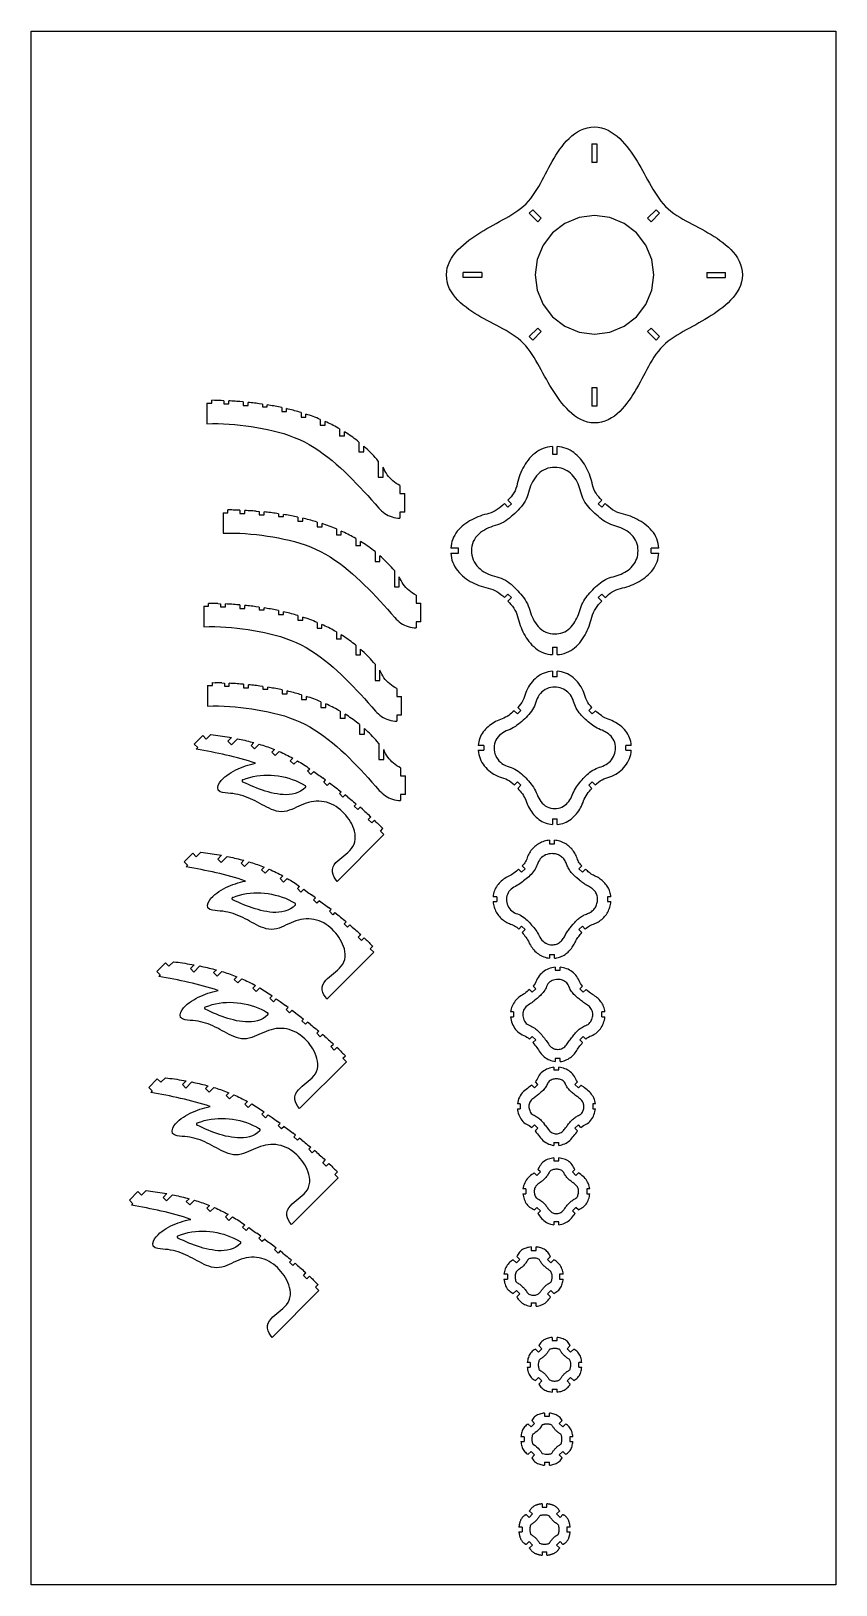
# Model space of a CAD drawing. Extents: x -203 to 90, y -279 to 286.
import ezdxf

# ---------------------------------------------------------------- set-up
doc = ezdxf.new("R2010")
doc.units = 0
doc.header["$MEASUREMENT"] = 0
doc.layers.get('0').update_dxf_attribs({"linetype": 'CONTINUOUS'})

msp = doc.modelspace()

# ---------------------------------------------------------------- linework, layer by layer
for p, q in [((-203.35, -279.44), (-203.35, 286.41)), ((-203.35, 286.41), (89.8, 286.41)), ((89.8, 286.41), (89.8, -279.44)), ((-6.43, 248.2), (-5.41, 249.01)), ((-5.41, 249.01), (-4.33, 249.73)), ((-4.33, 249.73), (-3.18, 250.35)), ((-3.18, 250.35), (-1.98, 250.86)), ((-1.98, 250.86), (-0.74, 251.23)), ((-0.74, 251.23), (0.55, 251.45)), ((0.55, 251.45), (1.85, 251.52)), ((1.85, 251.52), (3.14, 251.44)), ((3.14, 251.44), (4.42, 251.2)), ((4.42, 251.2), (5.66, 250.81)), ((5.66, 250.81), (6.85, 250.29)), ((6.85, 250.29), (7.99, 249.65)), ((7.99, 249.65), (9.06, 248.92)), ((-11.48, 242.28), (-10.74, 243.35)), ((-10.74, 243.35), (-9.96, 244.4)), ((-9.96, 244.4), (-9.15, 245.41)), ((-9.15, 245.41), (-8.29, 246.39)), ((-8.29, 246.39), (-7.39, 247.32)), ((-7.39, 247.32), (-6.43, 248.2)), ((0.95, 245.39), (0.95, 238.59)), ((0.95, 245.39), (2.74, 245.39)), ((2.74, 245.39), (2.74, 238.59)), ((9.06, 248.92), (10.08, 248.11)), ((10.08, 248.11), (11.05, 247.24)), ((11.05, 247.24), (11.96, 246.32)), ((11.96, 246.32), (12.84, 245.35)), ((12.84, 245.35), (13.67, 244.35)), ((13.67, 244.35), (14.46, 243.32)), ((14.46, 243.32), (15.23, 242.27)), ((-14.79, 236.68), (-14.16, 237.82)), ((-14.16, 237.82), (-13.52, 238.95)), ((-13.52, 238.95), (-12.86, 240.08)), ((-12.86, 240.08), (-12.18, 241.19)), ((-12.18, 241.19), (-11.48, 242.28)), ((2.74, 238.59), (0.95, 238.59)), ((15.23, 242.27), (15.97, 241.19)), ((15.97, 241.19), (16.68, 240.11)), ((16.68, 240.11), (17.37, 239)), ((17.37, 239), (18.04, 237.89)), ((18.04, 237.89), (18.7, 236.77)), ((-17.83, 230.93), (-17.22, 232.08)), ((-17.22, 232.08), (-16.61, 233.23)), ((-16.61, 233.23), (-16.01, 234.38)), ((-16.01, 234.38), (-15.4, 235.53)), ((-15.4, 235.53), (-14.79, 236.68)), ((18.7, 236.77), (19.34, 235.64)), ((19.34, 235.64), (19.98, 234.5)), ((19.98, 234.5), (20.61, 233.36)), ((20.61, 233.36), (21.23, 232.22)), ((21.23, 232.22), (21.86, 231.08)), ((-21.33, 225.46), (-20.55, 226.5)), ((-20.55, 226.5), (-19.82, 227.57)), ((-19.82, 227.57), (-19.12, 228.67)), ((-19.12, 228.67), (-18.47, 229.79)), ((-18.47, 229.79), (-17.83, 230.93)), ((21.86, 231.08), (22.5, 229.95)), ((22.5, 229.95), (23.15, 228.82)), ((23.15, 228.82), (23.82, 227.71)), ((23.82, 227.71), (24.52, 226.61)), ((24.52, 226.61), (25.25, 225.53)), ((-27.14, 220.3), (-26.07, 221.03)), ((-26.07, 221.03), (-25.03, 221.81)), ((-25.03, 221.81), (-24.02, 222.64)), ((-24.02, 222.64), (-23.07, 223.52)), ((-23.07, 223.52), (-22.17, 224.46)), ((-22.17, 224.46), (-21.33, 225.46)), ((-20.63, 221.35), (-21.89, 220.1)), ((-17.51, 218.23), (-20.63, 221.35)), ((21.2, 218.23), (24.32, 221.35)), ((24.32, 221.35), (25.58, 220.1)), ((25.25, 225.53), (26.03, 224.49)), ((26.03, 224.49), (26.86, 223.49)), ((26.86, 223.49), (27.75, 222.54)), ((27.75, 222.54), (28.69, 221.64)), ((28.69, 221.64), (29.68, 220.8)), ((29.68, 220.8), (30.72, 220.02)), ((-37.3, 214.47), (-36.17, 215.12)), ((-36.17, 215.12), (-35.04, 215.75)), ((-35.04, 215.75), (-33.9, 216.38)), ((-33.9, 216.38), (-32.76, 217.01)), ((-32.76, 217.01), (-31.62, 217.64)), ((-31.62, 217.64), (-30.48, 218.27)), ((-30.48, 218.27), (-29.36, 218.93)), ((-29.36, 218.93), (-28.24, 219.6)), ((-28.24, 219.6), (-27.14, 220.3)), ((-21.89, 220.1), (-18.77, 216.97)), ((-18.77, 216.97), (-17.51, 218.23)), ((-8.96, 216.33), (-13.43, 212.9)), ((-3.75, 218.49), (-8.96, 216.33)), ((1.85, 219.23), (-3.75, 218.49)), ((7.44, 218.49), (1.85, 219.23)), ((12.65, 216.33), (7.44, 218.49)), ((17.12, 212.9), (12.65, 216.33)), ((22.46, 216.97), (21.2, 218.23)), ((25.58, 220.1), (22.46, 216.97)), ((30.72, 220.02), (31.8, 219.28)), ((31.8, 219.28), (32.9, 218.59)), ((32.9, 218.59), (34.02, 217.93)), ((34.02, 217.93), (35.16, 217.3)), ((35.16, 217.3), (36.3, 216.68)), ((36.3, 216.68), (37.45, 216.08)), ((37.45, 216.08), (38.61, 215.47)), ((38.61, 215.47), (39.76, 214.87)), ((-45.88, 208.61), (-44.88, 209.44)), ((-44.88, 209.44), (-43.85, 210.24)), ((-43.85, 210.24), (-42.8, 211)), ((-42.8, 211), (-41.73, 211.74)), ((-41.73, 211.74), (-40.64, 212.45)), ((-40.64, 212.45), (-39.54, 213.14)), ((-39.54, 213.14), (-38.42, 213.82)), ((-38.42, 213.82), (-37.3, 214.47)), ((-13.43, 212.9), (-16.87, 208.42)), ((20.56, 208.42), (17.12, 212.9)), ((39.76, 214.87), (40.9, 214.25)), ((40.9, 214.25), (42.05, 213.63)), ((42.05, 213.63), (43.18, 212.99)), ((43.18, 212.99), (44.3, 212.33)), ((44.3, 212.33), (45.41, 211.65)), ((45.41, 211.65), (46.5, 210.94)), ((46.5, 210.94), (47.57, 210.2)), ((47.57, 210.2), (48.62, 209.43)), ((48.62, 209.43), (49.64, 208.62)), ((-50.82, 202.63), (-50.19, 203.76)), ((-50.19, 203.76), (-49.46, 204.84)), ((-49.46, 204.84), (-48.65, 205.86)), ((-48.65, 205.86), (-47.77, 206.82)), ((-47.77, 206.82), (-46.85, 207.74)), ((-46.85, 207.74), (-45.88, 208.61)), ((-16.87, 208.42), (-19.03, 203.21)), ((22.72, 203.21), (20.56, 208.42)), ((49.64, 208.62), (50.62, 207.76)), ((50.62, 207.76), (51.55, 206.85)), ((51.55, 206.85), (52.43, 205.89)), ((52.43, 205.89), (53.23, 204.87)), ((53.23, 204.87), (53.96, 203.79)), ((53.96, 203.79), (54.58, 202.65)), ((-52.06, 197.62), (-51.98, 198.92)), ((-51.98, 198.92), (-51.74, 200.2)), ((-51.74, 200.2), (-51.35, 201.44)), ((-51.35, 201.44), (-50.82, 202.63)), ((-39.13, 198.51), (-45.93, 198.51)), ((-45.93, 196.73), (-45.93, 198.51)), ((-39.13, 198.51), (-39.13, 196.73)), ((-19.03, 203.21), (-19.76, 197.62)), ((23.45, 197.62), (22.72, 203.21)), ((42.82, 198.51), (49.62, 198.51)), ((42.82, 198.51), (42.82, 196.73)), ((49.62, 196.73), (49.62, 198.51)), ((54.58, 202.65), (55.08, 201.45)), ((55.08, 201.45), (55.45, 200.2)), ((55.45, 200.2), (55.67, 198.92)), ((55.67, 198.92), (55.75, 197.62)), ((-51.98, 196.32), (-52.06, 197.62)), ((-51.76, 195.04), (-51.98, 196.32)), ((-51.39, 193.79), (-51.76, 195.04)), ((-50.89, 192.59), (-51.39, 193.79)), ((-50.27, 191.45), (-50.89, 192.59)), ((-39.13, 196.73), (-45.93, 196.73)), ((-19.76, 197.62), (-19.03, 192.03)), ((22.72, 192.03), (23.45, 197.62)), ((42.82, 196.73), (49.62, 196.73)), ((54.52, 192.61), (53.88, 191.48)), ((55.04, 193.8), (54.52, 192.61)), ((55.43, 195.04), (55.04, 193.8)), ((55.67, 196.32), (55.43, 195.04)), ((55.75, 197.62), (55.67, 196.32)), ((-49.54, 190.37), (-50.27, 191.45)), ((-48.74, 189.35), (-49.54, 190.37)), ((-47.86, 188.39), (-48.74, 189.35)), ((-46.93, 187.48), (-47.86, 188.39)), ((-45.95, 186.62), (-46.93, 187.48)), ((-19.03, 192.03), (-16.87, 186.82)), ((-16.87, 186.82), (-13.43, 182.34)), ((17.12, 182.34), (20.56, 186.82)), ((20.56, 186.82), (22.72, 192.03)), ((50.54, 187.5), (49.57, 186.63)), ((51.46, 188.42), (50.54, 187.5)), ((52.34, 189.38), (51.46, 188.42)), ((53.15, 190.4), (52.34, 189.38)), ((53.88, 191.48), (53.15, 190.4)), ((-44.93, 185.81), (-45.95, 186.62)), ((-43.88, 185.04), (-44.93, 185.81)), ((-42.81, 184.3), (-43.88, 185.04)), ((-41.72, 183.59), (-42.81, 184.3)), ((-40.61, 182.91), (-41.72, 183.59)), ((-39.49, 182.25), (-40.61, 182.91)), ((-38.36, 181.61), (-39.49, 182.25)), ((-37.21, 180.99), (-38.36, 181.61)), ((-13.43, 182.34), (-8.96, 178.91)), ((12.65, 178.91), (17.12, 182.34)), ((42.11, 181.43), (40.99, 180.77)), ((43.23, 182.1), (42.11, 181.43)), ((44.33, 182.79), (43.23, 182.1)), ((45.42, 183.5), (44.33, 182.79)), ((46.49, 184.24), (45.42, 183.5)), ((47.54, 185), (46.49, 184.24)), ((48.57, 185.8), (47.54, 185)), ((49.57, 186.63), (48.57, 185.8)), ((-36.07, 180.38), (-37.21, 180.99)), ((-34.92, 179.77), (-36.07, 180.38)), ((-33.76, 179.17), (-34.92, 179.77)), ((-32.61, 178.56), (-33.76, 179.17)), ((-31.47, 177.94), (-32.61, 178.56)), ((-30.33, 177.31), (-31.47, 177.94)), ((-29.21, 176.65), (-30.33, 177.31)), ((-28.11, 175.96), (-29.21, 176.65)), ((-27.03, 175.22), (-28.11, 175.96)), ((-21.89, 175.15), (-18.77, 178.27)), ((-17.51, 177.01), (-20.63, 173.89)), ((-18.77, 178.27), (-17.51, 177.01)), ((-8.96, 178.91), (-3.75, 176.75)), ((-3.75, 176.75), (1.85, 176.01)), ((1.85, 176.01), (7.44, 176.75)), ((7.44, 176.75), (12.65, 178.91)), ((21.2, 177.01), (22.46, 178.27)), ((24.32, 173.89), (21.2, 177.01)), ((22.46, 178.27), (25.58, 175.15)), ((31.93, 175.64), (30.83, 174.95)), ((33.05, 176.32), (31.93, 175.64)), ((34.17, 176.97), (33.05, 176.32)), ((35.31, 177.6), (34.17, 176.97)), ((36.45, 178.23), (35.31, 177.6)), ((37.59, 178.86), (36.45, 178.23)), ((38.73, 179.49), (37.59, 178.86)), ((39.86, 180.12), (38.73, 179.49)), ((40.99, 180.77), (39.86, 180.12)), ((-25.99, 174.44), (-27.03, 175.22)), ((-25, 173.6), (-25.99, 174.44)), ((-24.06, 172.71), (-25, 173.6)), ((-23.17, 171.75), (-24.06, 172.71)), ((-22.34, 170.75), (-23.17, 171.75)), ((-21.56, 169.71), (-22.34, 170.75)), ((-20.63, 173.89), (-21.89, 175.15)), ((25.02, 169.78), (24.24, 168.74)), ((25.58, 175.15), (24.32, 173.89)), ((25.86, 170.78), (25.02, 169.78)), ((26.76, 171.72), (25.86, 170.78)), ((27.71, 172.61), (26.76, 171.72)), ((28.72, 173.43), (27.71, 172.61)), ((29.76, 174.21), (28.72, 173.43)), ((30.83, 174.95), (29.76, 174.21)), ((-20.83, 168.63), (-21.56, 169.71)), ((-20.13, 167.53), (-20.83, 168.63)), ((-19.46, 166.42), (-20.13, 167.53)), ((-18.81, 165.29), (-19.46, 166.42)), ((-18.17, 164.16), (-18.81, 165.29)), ((-17.54, 163.02), (-18.17, 164.16)), ((21.52, 164.31), (20.91, 163.16)), ((22.16, 165.45), (21.52, 164.31)), ((22.82, 166.57), (22.16, 165.45)), ((23.51, 167.67), (22.82, 166.57)), ((24.24, 168.74), (23.51, 167.67)), ((-16.92, 161.88), (-17.54, 163.02)), ((-16.29, 160.74), (-16.92, 161.88)), ((-15.65, 159.6), (-16.29, 160.74)), ((-15.01, 158.47), (-15.65, 159.6)), ((-14.35, 157.35), (-15.01, 158.47)), ((18.48, 158.56), (17.85, 157.42)), ((19.09, 159.71), (18.48, 158.56)), ((19.7, 160.86), (19.09, 159.71)), ((20.3, 162.01), (19.7, 160.86)), ((20.91, 163.16), (20.3, 162.01)), ((-13.68, 156.24), (-14.35, 157.35)), ((-12.99, 155.14), (-13.68, 156.24)), ((-12.27, 154.05), (-12.99, 155.14)), ((-11.54, 152.97), (-12.27, 154.05)), ((-10.77, 151.92), (-11.54, 152.97)), ((0.95, 156.65), (2.74, 156.65)), ((0.95, 156.65), (0.95, 149.85)), ((2.74, 156.65), (2.74, 149.85)), ((15.17, 152.96), (14.43, 151.89)), ((15.87, 154.06), (15.17, 152.96)), ((16.55, 155.16), (15.87, 154.06)), ((17.21, 156.29), (16.55, 155.16)), ((17.85, 157.42), (17.21, 156.29)), ((-139.3, 150.87), (-137.51, 150.87)), ((-139.3, 150.87), (-139.3, 143.42)), ((-137.51, 150.87), (-137.51, 151.94)), ((-136.55, 151.92), (-137.51, 151.94)), ((-136.06, 151.91), (-136.55, 151.92)), ((-135.58, 151.9), (-136.06, 151.91)), ((-135.09, 151.88), (-135.58, 151.9)), ((-134.61, 151.87), (-135.09, 151.88)), ((-134.12, 151.85), (-134.61, 151.87)), ((-133.16, 151.81), (-134.12, 151.85)), ((-133.16, 151.81), (-133.16, 150.66)), ((-133.16, 150.66), (-131.37, 150.66)), ((-130.79, 151.7), (-131.37, 151.73)), ((-131.37, 150.66), (-131.37, 151.73)), ((-130.21, 151.66), (-130.79, 151.7)), ((-129.62, 151.63), (-130.21, 151.66)), ((-129.04, 151.59), (-129.62, 151.63)), ((-128.46, 151.55), (-129.04, 151.59)), ((-127.87, 151.5), (-128.46, 151.55)), ((-127.29, 151.46), (-127.87, 151.5)), ((-126.12, 151.36), (-127.29, 151.46)), ((-126.12, 151.36), (-126.12, 150.11)), ((-126.12, 150.11), (-124.34, 150.11)), ((-123.76, 151.13), (-124.34, 151.2)), ((-124.34, 150.11), (-124.34, 151.2)), ((-123.17, 151.07), (-123.76, 151.13)), ((-122.59, 151.01), (-123.17, 151.07)), ((-122.01, 150.94), (-122.59, 151.01)), ((-121.42, 150.87), (-122.01, 150.94)), ((-120.84, 150.79), (-121.42, 150.87)), ((-120.26, 150.72), (-120.84, 150.79)), ((-119.09, 150.56), (-120.26, 150.72)), ((-119.09, 150.56), (-119.09, 149.52)), ((-119.09, 149.52), (-117.31, 149.52)), ((-116.73, 150.19), (-117.31, 150.29)), ((-117.31, 149.52), (-117.31, 150.29)), ((-116.14, 150.09), (-116.73, 150.19)), ((-115.56, 149.99), (-116.14, 150.09)), ((-114.97, 149.88), (-115.56, 149.99)), ((-114.39, 149.77), (-114.97, 149.88)), ((-113.81, 149.66), (-114.39, 149.77)), ((-113.22, 149.55), (-113.81, 149.66)), ((-112.64, 149.43), (-113.22, 149.55)), ((-112.06, 149.31), (-112.64, 149.43)), ((-112.06, 149.31), (-112.06, 147.88)), ((-112.06, 147.88), (-110.28, 147.88)), ((-110.28, 147.88), (-110.28, 148.91)), ((-109.69, 148.77), (-110.28, 148.91)), ((-109.11, 148.62), (-109.69, 148.77)), ((-108.52, 148.48), (-109.11, 148.62)), ((-107.94, 148.33), (-108.52, 148.48)), ((-107.35, 148.17), (-107.94, 148.33)), ((-106.77, 148.01), (-107.35, 148.17)), ((-106.19, 147.84), (-106.77, 148.01)), ((-105.61, 147.67), (-106.19, 147.84)), ((-105.03, 147.5), (-105.61, 147.67)), ((-105.03, 147.5), (-105.03, 145.77)), ((-9.98, 150.89), (-10.77, 151.92)), ((-9.15, 149.89), (-9.98, 150.89)), ((-8.27, 148.92), (-9.15, 149.89)), ((-7.36, 148), (-8.27, 148.92)), ((-6.39, 147.13), (-7.36, 148)), ((-5.37, 146.32), (-6.39, 147.13)), ((2.74, 149.85), (0.95, 149.85)), ((11.08, 147.92), (10.12, 147.04)), ((11.98, 148.85), (11.08, 147.92)), ((12.84, 149.83), (11.98, 148.85)), ((13.65, 150.85), (12.84, 149.83)), ((14.43, 151.89), (13.65, 150.85)), ((-139.3, 143.42), (-137.27, 143.48)), ((-137.27, 143.48), (-135.25, 143.48)), ((-135.25, 143.48), (-133.22, 143.42)), ((-133.22, 143.42), (-131.2, 143.31)), ((-131.2, 143.31), (-129.18, 143.15)), ((-129.18, 143.15), (-127.17, 142.95)), ((-127.17, 142.95), (-125.16, 142.7)), ((-125.16, 142.7), (-123.15, 142.41)), ((-123.15, 142.41), (-121.15, 142.09)), ((-121.15, 142.09), (-119.16, 141.73)), ((-119.16, 141.73), (-117.18, 141.33)), ((-105.03, 145.77), (-103.25, 145.77)), ((-103.25, 145.77), (-103.25, 146.94)), ((-102.59, 146.72), (-103.25, 146.94)), ((-101.92, 146.49), (-102.59, 146.72)), ((-101.26, 146.26), (-101.92, 146.49)), ((-100.6, 146.02), (-101.26, 146.26)), ((-99.95, 145.77), (-100.6, 146.02)), ((-99.3, 145.52), (-99.95, 145.77)), ((-98.65, 145.26), (-99.3, 145.52)), ((-98, 144.99), (-98.65, 145.26)), ((-98, 144.99), (-98, 142.92)), ((-98, 142.92), (-96.22, 142.92)), ((-96.22, 142.92), (-96.22, 144.22)), ((-95.62, 143.94), (-96.22, 144.22)), ((-95.03, 143.66), (-95.62, 143.94)), ((-94.44, 143.38), (-95.03, 143.66)), ((-93.85, 143.09), (-94.44, 143.38)), ((-93.27, 142.79), (-93.85, 143.09)), ((-92.69, 142.49), (-93.27, 142.79)), ((-92.11, 142.17), (-92.69, 142.49)), ((-91.54, 141.85), (-92.11, 142.17)), ((-90.97, 141.53), (-91.54, 141.85)), ((-90.97, 141.53), (-90.97, 138.86)), ((-4.3, 145.59), (-5.37, 146.32)), ((-3.16, 144.95), (-4.3, 145.59)), ((-1.97, 144.43), (-3.16, 144.95)), ((-0.73, 144.04), (-1.97, 144.43)), ((0.55, 143.8), (-0.73, 144.04)), ((1.85, 143.72), (0.55, 143.8)), ((3.14, 143.79), (1.85, 143.72)), ((4.43, 144.02), (3.14, 143.79)), ((5.67, 144.38), (4.43, 144.02)), ((6.87, 144.89), (5.67, 144.38)), ((8.02, 145.51), (6.87, 144.89)), ((9.1, 146.23), (8.02, 145.51)), ((10.12, 147.04), (9.1, 146.23)), ((-117.18, 141.33), (-115.2, 140.89)), ((-115.2, 140.89), (-113.24, 140.38)), ((-113.24, 140.38), (-111.3, 139.82)), ((-111.3, 139.82), (-109.37, 139.18)), ((-109.37, 139.18), (-107.48, 138.46)), ((-107.48, 138.46), (-105.62, 137.66)), ((-105.62, 137.66), (-103.8, 136.78)), ((-103.8, 136.78), (-102.01, 135.82)), ((-102.01, 135.82), (-100.27, 134.78)), ((-89.19, 138.86), (-90.97, 138.86)), ((-88.58, 140.08), (-89.19, 140.47)), ((-89.19, 138.86), (-89.19, 140.47)), ((-87.98, 139.69), (-88.58, 140.08)), ((-87.39, 139.29), (-87.98, 139.69)), ((-86.8, 138.88), (-87.39, 139.29)), ((-86.21, 138.47), (-86.8, 138.88)), ((-85.64, 138.05), (-86.21, 138.47)), ((-85.06, 137.62), (-85.64, 138.05)), ((-84.5, 137.18), (-85.06, 137.62)), ((-83.94, 136.73), (-84.5, 137.18)), ((-83.94, 136.73), (-83.94, 133.18)), ((-100.27, 134.78), (-98.58, 133.68)), ((-98.58, 133.68), (-96.92, 132.51)), ((-96.92, 132.51), (-95.31, 131.29)), ((-95.31, 131.29), (-93.73, 130.02)), ((-83.94, 133.18), (-82.16, 133.18)), ((-81.53, 134.67), (-82.16, 135.23)), ((-82.16, 133.18), (-82.16, 135.23)), ((-80.92, 134.1), (-81.53, 134.67)), ((-80.32, 133.52), (-80.92, 134.1)), ((-79.72, 132.92), (-80.32, 133.52)), ((-79.14, 132.32), (-79.72, 132.92)), ((-78.56, 131.71), (-79.14, 132.32)), ((-78, 131.09), (-78.56, 131.71)), ((-77.45, 130.46), (-78, 131.09)), ((-76.91, 129.83), (-77.45, 130.46)), ((-22.33, 130.16), (-22.85, 129.46)), ((-21.77, 130.83), (-22.33, 130.16)), ((-21.18, 131.47), (-21.77, 130.83)), ((-20.55, 132.07), (-21.18, 131.47)), ((-19.88, 132.63), (-20.55, 132.07)), ((-19.18, 133.15), (-19.88, 132.63)), ((-18.45, 133.62), (-19.18, 133.15)), ((-17.68, 134.03), (-18.45, 133.62)), ((-16.88, 134.37), (-17.68, 134.03)), ((-16.05, 134.66), (-16.88, 134.37)), ((-15.21, 134.87), (-16.05, 134.66)), ((-14.35, 135.02), (-15.21, 134.87)), ((-13.48, 135.1), (-14.35, 135.02)), ((-13.48, 135.1), (-13.48, 132.32)), ((-13.48, 132.32), (-11.7, 132.32)), ((-11.7, 132.32), (-11.7, 135.1)), ((-10.89, 135.02), (-11.7, 135.1)), ((-10.08, 134.89), (-10.89, 135.02)), ((-9.29, 134.7), (-10.08, 134.89)), ((-8.51, 134.45), (-9.29, 134.7)), ((-7.75, 134.14), (-8.51, 134.45)), ((-7.02, 133.77), (-7.75, 134.14)), ((-6.31, 133.35), (-7.02, 133.77)), ((-5.64, 132.89), (-6.31, 133.35)), ((-5, 132.38), (-5.64, 132.89)), ((-4.39, 131.84), (-5, 132.38)), ((-3.81, 131.26), (-4.39, 131.84)), ((-3.26, 130.65), (-3.81, 131.26)), ((-2.75, 130.02), (-3.26, 130.65)), ((-93.73, 130.02), (-92.19, 128.71)), ((-92.19, 128.71), (-90.68, 127.36)), ((-90.68, 127.36), (-89.19, 125.98)), ((-89.19, 125.98), (-87.74, 124.58)), ((-87.74, 124.58), (-86.3, 123.15)), ((-76.91, 129.83), (-76.91, 123.9)), ((-75.12, 123.9), (-75.12, 127.56)), ((-74.8, 126.86), (-75.12, 127.56)), ((-74.45, 126.17), (-74.8, 126.86)), ((-74.06, 125.51), (-74.45, 126.17)), ((-73.63, 124.87), (-74.06, 125.51)), ((-73.17, 124.25), (-73.63, 124.87)), ((-25.28, 124.85), (-25.57, 124.03)), ((-24.95, 125.66), (-25.28, 124.85)), ((-24.59, 126.45), (-24.95, 125.66)), ((-24.21, 127.23), (-24.59, 126.45)), ((-23.79, 127.99), (-24.21, 127.23)), ((-23.34, 128.74), (-23.79, 127.99)), ((-22.85, 129.46), (-23.34, 128.74)), ((-18.7, 125.04), (-19.27, 124.42)), ((-18.07, 125.61), (-18.7, 125.04)), ((-17.39, 126.12), (-18.07, 125.61)), ((-16.67, 126.56), (-17.39, 126.12)), ((-15.9, 126.92), (-16.67, 126.56)), ((-15.1, 127.2), (-15.9, 126.92)), ((-14.28, 127.39), (-15.1, 127.2)), ((-13.44, 127.5), (-14.28, 127.39)), ((-12.59, 127.52), (-13.44, 127.5)), ((-11.81, 127.5), (-12.59, 127.52)), ((-11.02, 127.41), (-11.81, 127.5)), ((-10.25, 127.25), (-11.02, 127.41)), ((-9.5, 127), (-10.25, 127.25)), ((-8.78, 126.69), (-9.5, 127)), ((-8.09, 126.31), (-8.78, 126.69)), ((-7.44, 125.86), (-8.09, 126.31)), ((-6.83, 125.36), (-7.44, 125.86)), ((-6.27, 124.81), (-6.83, 125.36)), ((-5.74, 124.22), (-6.27, 124.81)), ((-2.26, 129.35), (-2.75, 130.02)), ((-1.81, 128.67), (-2.26, 129.35)), ((-1.39, 127.97), (-1.81, 128.67)), ((-0.99, 127.25), (-1.39, 127.97)), ((-0.63, 126.52), (-0.99, 127.25)), ((-0.29, 125.78), (-0.63, 126.52)), ((0.02, 125.02), (-0.29, 125.78)), ((0.31, 124.25), (0.02, 125.02)), ((-86.3, 123.15), (-84.89, 121.7)), ((-84.89, 121.7), (-83.49, 120.23)), ((-83.49, 120.23), (-82.11, 118.75)), ((-76.91, 123.9), (-75.12, 123.9)), ((-72.67, 123.67), (-73.17, 124.25)), ((-72.13, 123.11), (-72.67, 123.67)), ((-71.56, 122.59), (-72.13, 123.11)), ((-70.95, 122.11), (-71.56, 122.59)), ((-70.32, 121.67), (-70.95, 122.11)), ((-69.66, 121.27), (-70.32, 121.67)), ((-68.98, 120.9), (-69.66, 121.27)), ((-68.98, 120.9), (-68.98, 118.03)), ((-27.08, 119.03), (-27.5, 118.27)), ((-26.74, 119.83), (-27.08, 119.03)), ((-26.48, 120.66), (-26.74, 119.83)), ((-26.27, 121.51), (-26.48, 120.66)), ((-26.06, 122.36), (-26.27, 121.51)), ((-25.83, 123.2), (-26.06, 122.36)), ((-25.57, 124.03), (-25.83, 123.2)), ((-21.9, 119.17), (-22.12, 118.35)), ((-21.67, 119.98), (-21.9, 119.17)), ((-21.39, 120.78), (-21.67, 119.98)), ((-21.07, 121.56), (-21.39, 120.78)), ((-20.69, 122.32), (-21.07, 121.56)), ((-20.27, 123.05), (-20.69, 122.32)), ((-19.8, 123.76), (-20.27, 123.05)), ((-19.27, 124.42), (-19.8, 123.76)), ((-5.27, 123.59), (-5.74, 124.22)), ((-4.84, 122.93), (-5.27, 123.59)), ((-4.45, 122.24), (-4.84, 122.93)), ((-4.11, 121.53), (-4.45, 122.24)), ((-3.8, 120.81), (-4.11, 121.53)), ((-3.54, 120.06), (-3.8, 120.81)), ((-3.32, 119.31), (-3.54, 120.06)), ((-3.12, 118.54), (-3.32, 119.31)), ((0.56, 123.48), (0.31, 124.25)), ((0.79, 122.69), (0.56, 123.48)), ((0.99, 121.9), (0.79, 122.69)), ((1.18, 121.1), (0.99, 121.9)), ((1.39, 120.31), (1.18, 121.1)), ((1.67, 119.54), (1.39, 120.31)), ((2.01, 118.8), (1.67, 119.54)), ((-82.11, 118.75), (-80.75, 117.25)), ((-80.75, 117.25), (-79.39, 115.75)), ((-79.39, 115.75), (-78.05, 114.23)), ((-78.05, 114.23), (-76.72, 112.71)), ((-68.98, 118.03), (-67.2, 118.03)), ((-67.2, 111.23), (-67.2, 118.03)), ((-32.22, 113.2), (-32.87, 112.67)), ((-31.58, 113.75), (-32.22, 113.2)), ((-30.96, 114.32), (-31.58, 113.75)), ((-30.96, 114.32), (-29.68, 113.04)), ((-29.09, 116.2), (-29.68, 115.56)), ((-28.42, 114.3), (-29.68, 115.56)), ((-29.68, 113.04), (-28.42, 114.3)), ((-28.52, 116.85), (-29.09, 116.2)), ((-27.98, 117.54), (-28.52, 116.85)), ((-27.5, 118.27), (-27.98, 117.54)), ((-24.32, 113.8), (-24.84, 113.14)), ((-23.83, 114.49), (-24.32, 113.8)), ((-23.38, 115.21), (-23.83, 114.49)), ((-22.98, 115.96), (-23.38, 115.21)), ((-22.64, 116.74), (-22.98, 115.96)), ((-22.36, 117.54), (-22.64, 116.74)), ((-22.12, 118.35), (-22.36, 117.54)), ((-2.91, 117.79), (-3.12, 118.54)), ((-2.66, 117.04), (-2.91, 117.79)), ((-2.36, 116.31), (-2.66, 117.04)), ((-2.02, 115.6), (-2.36, 116.31)), ((-1.63, 114.91), (-2.02, 115.6)), ((-1.2, 114.25), (-1.63, 114.91)), ((-0.73, 113.62), (-1.2, 114.25)), ((-0.23, 113.01), (-0.73, 113.62)), ((2.42, 118.09), (2.01, 118.8)), ((2.89, 117.42), (2.42, 118.09)), ((3.4, 116.77), (2.89, 117.42)), ((4.5, 115.56), (3.23, 114.3)), ((4.49, 113.04), (3.23, 114.3)), ((3.93, 116.16), (3.4, 116.77)), ((4.5, 115.56), (3.93, 116.16)), ((4.49, 113.04), (5.77, 114.32)), ((6.41, 113.73), (5.77, 114.32)), ((7.07, 113.17), (6.41, 113.73)), ((-133.43, 110.98), (-133.43, 103.52)), ((-133.43, 110.98), (-131.65, 110.98)), ((-131.65, 110.98), (-131.65, 112.04)), ((-130.68, 112.02), (-131.65, 112.04)), ((-130.19, 112.01), (-130.68, 112.02)), ((-129.71, 112), (-130.19, 112.01)), ((-129.23, 111.98), (-129.71, 112)), ((-128.74, 111.97), (-129.23, 111.98)), ((-128.26, 111.95), (-128.74, 111.97)), ((-127.29, 111.91), (-128.26, 111.95)), ((-127.29, 111.91), (-127.29, 110.76)), ((-127.29, 110.76), (-125.51, 110.76)), ((-124.92, 111.8), (-125.51, 111.83)), ((-125.51, 110.76), (-125.51, 111.83)), ((-124.34, 111.76), (-124.92, 111.8)), ((-123.76, 111.73), (-124.34, 111.76)), ((-123.17, 111.69), (-123.76, 111.73)), ((-122.59, 111.65), (-123.17, 111.69)), ((-122.01, 111.61), (-122.59, 111.65)), ((-121.42, 111.56), (-122.01, 111.61)), ((-121.42, 111.56), (-120.26, 111.47)), ((-120.26, 111.47), (-120.26, 110.21)), ((-120.26, 110.21), (-118.48, 110.21)), ((-118.48, 110.21), (-118.48, 111.3)), ((-117.89, 111.24), (-118.48, 111.3)), ((-117.31, 111.17), (-117.89, 111.24)), ((-116.72, 111.11), (-117.31, 111.17)), ((-116.14, 111.04), (-116.72, 111.11)), ((-115.56, 110.97), (-116.14, 111.04)), ((-114.97, 110.9), (-115.56, 110.97)), ((-114.39, 110.82), (-114.97, 110.9)), ((-113.23, 110.66), (-114.39, 110.82)), ((-113.23, 110.66), (-113.23, 109.62)), ((-113.23, 109.62), (-111.44, 109.62)), ((-111.44, 109.62), (-111.44, 110.39)), ((-110.86, 110.29), (-111.44, 110.39)), ((-110.27, 110.19), (-110.86, 110.29)), ((-109.69, 110.09), (-110.27, 110.19)), ((-109.1, 109.99), (-109.69, 110.09)), ((-108.52, 109.88), (-109.1, 109.99)), ((-107.94, 109.76), (-108.52, 109.88)), ((-107.36, 109.65), (-107.94, 109.76)), ((-106.78, 109.53), (-107.36, 109.65)), ((-106.19, 109.41), (-106.78, 109.53)), ((-106.19, 109.41), (-106.19, 107.98)), ((-106.19, 107.98), (-104.41, 107.98)), ((-103.83, 108.87), (-104.41, 109.01)), ((-104.41, 107.98), (-104.41, 109.01)), ((-103.24, 108.73), (-103.83, 108.87)), ((-102.65, 108.58), (-103.24, 108.73)), ((-102.07, 108.43), (-102.65, 108.58)), ((-101.49, 108.27), (-102.07, 108.43)), ((-100.9, 108.11), (-101.49, 108.27)), ((-100.32, 107.94), (-100.9, 108.11)), ((-99.74, 107.78), (-100.32, 107.94)), ((-99.16, 107.61), (-99.74, 107.78)), ((-99.16, 107.61), (-99.16, 105.87)), ((-76.72, 112.71), (-76.22, 112.17)), ((-76.22, 112.17), (-75.69, 111.66)), ((-75.69, 111.66), (-75.12, 111.18)), ((-75.12, 111.18), (-74.52, 110.75)), ((-74.52, 110.75), (-73.9, 110.36)), ((-73.9, 110.36), (-73.25, 110.01)), ((-73.25, 110.01), (-72.58, 109.71)), ((-72.58, 109.71), (-71.88, 109.46)), ((-71.88, 109.46), (-71.17, 109.27)), ((-71.17, 109.27), (-70.45, 109.12)), ((-70.45, 109.12), (-69.72, 109.03)), ((-69.72, 109.03), (-68.98, 108.99)), ((-68.98, 111.23), (-68.98, 108.99)), ((-67.2, 111.23), (-68.98, 111.23)), ((-44.32, 107.59), (-45.02, 107.12)), ((-43.61, 108.03), (-44.32, 107.59)), ((-42.87, 108.44), (-43.61, 108.03)), ((-42.13, 108.83), (-42.87, 108.44)), ((-41.37, 109.18), (-42.13, 108.83)), ((-40.59, 109.51), (-41.37, 109.18)), ((-39.81, 109.81), (-40.59, 109.51)), ((-39.01, 110.08), (-39.81, 109.81)), ((-38.2, 110.32), (-39.01, 110.08)), ((-37.39, 110.54), (-38.2, 110.32)), ((-36.58, 110.75), (-37.39, 110.54)), ((-35.78, 111.01), (-36.58, 110.75)), ((-35, 111.33), (-35.78, 111.01)), ((-34.26, 111.73), (-35, 111.33)), ((-33.55, 112.18), (-34.26, 111.73)), ((-32.87, 112.67), (-33.55, 112.18)), ((-31.2, 107.6), (-31.95, 107.2)), ((-30.48, 108.04), (-31.2, 107.6)), ((-29.79, 108.53), (-30.48, 108.04)), ((-29.12, 109.04), (-29.79, 108.53)), ((-28.46, 109.58), (-29.12, 109.04)), ((-27.83, 110.14), (-28.46, 109.58)), ((-27.2, 110.71), (-27.83, 110.14)), ((-26.59, 111.29), (-27.2, 110.71)), ((-25.98, 111.89), (-26.59, 111.29)), ((-25.4, 112.51), (-25.98, 111.89)), ((-24.84, 113.14), (-25.4, 112.51)), ((0.29, 112.42), (-0.23, 113.01)), ((0.84, 111.85), (0.29, 112.42)), ((1.4, 111.29), (0.84, 111.85)), ((1.97, 110.75), (1.4, 111.29)), ((2.55, 110.22), (1.97, 110.75)), ((3.14, 109.7), (2.55, 110.22)), ((3.75, 109.19), (3.14, 109.7)), ((4.36, 108.7), (3.75, 109.19)), ((5, 108.24), (4.36, 108.7)), ((5.66, 107.81), (5, 108.24)), ((6.35, 107.42), (5.66, 107.81)), ((7.75, 112.62), (7.07, 113.17)), ((8.45, 112.12), (7.75, 112.62)), ((9.19, 111.66), (8.45, 112.12)), ((9.96, 111.27), (9.19, 111.66)), ((10.77, 110.95), (9.96, 111.27)), ((11.6, 110.7), (10.77, 110.95)), ((12.44, 110.47), (11.6, 110.7)), ((13.28, 110.25), (12.44, 110.47)), ((14.11, 109.99), (13.28, 110.25)), ((14.92, 109.7), (14.11, 109.99)), ((15.73, 109.38), (14.92, 109.7)), ((16.52, 109.03), (15.73, 109.38)), ((17.3, 108.64), (16.52, 109.03)), ((18.07, 108.23), (17.3, 108.64)), ((18.81, 107.79), (18.07, 108.23)), ((19.54, 107.32), (18.81, 107.79)), ((-133.43, 103.52), (-131.4, 103.58)), ((-131.4, 103.58), (-129.38, 103.59)), ((-129.38, 103.59), (-127.36, 103.53)), ((-127.36, 103.53), (-125.33, 103.41)), ((-125.33, 103.41), (-123.32, 103.25)), ((-123.32, 103.25), (-121.3, 103.05)), ((-121.3, 103.05), (-119.29, 102.8)), ((-119.29, 102.8), (-117.29, 102.51)), ((-117.29, 102.51), (-115.29, 102.19)), ((-115.29, 102.19), (-113.29, 101.83)), ((-99.16, 105.87), (-97.38, 105.87)), ((-96.72, 106.82), (-97.38, 107.05)), ((-97.38, 105.87), (-97.38, 107.05)), ((-96.06, 106.59), (-96.72, 106.82)), ((-95.4, 106.36), (-96.06, 106.59)), ((-94.74, 106.12), (-95.4, 106.36)), ((-94.08, 105.88), (-94.74, 106.12)), ((-93.43, 105.62), (-94.08, 105.88)), ((-92.78, 105.36), (-93.43, 105.62)), ((-92.13, 105.09), (-92.78, 105.36)), ((-92.13, 105.09), (-92.13, 103.02)), ((-92.13, 103.02), (-90.35, 103.02)), ((-90.35, 103.02), (-90.35, 104.32)), ((-89.76, 104.04), (-90.35, 104.32)), ((-89.16, 103.76), (-89.76, 104.04)), ((-88.57, 103.48), (-89.16, 103.76)), ((-87.99, 103.19), (-88.57, 103.48)), ((-87.4, 102.89), (-87.99, 103.19)), ((-86.82, 102.59), (-87.4, 102.89)), ((-86.24, 102.28), (-86.82, 102.59)), ((-85.67, 101.96), (-86.24, 102.28)), ((-85.1, 101.64), (-85.67, 101.96)), ((-49.45, 102.15), (-49.78, 101.38)), ((-49.05, 102.89), (-49.45, 102.15)), ((-48.6, 103.6), (-49.05, 102.89)), ((-48.1, 104.27), (-48.6, 103.6)), ((-47.55, 104.91), (-48.1, 104.27)), ((-46.96, 105.52), (-47.55, 104.91)), ((-46.34, 106.08), (-46.96, 105.52)), ((-45.7, 106.62), (-46.34, 106.08)), ((-45.02, 107.12), (-45.7, 106.62)), ((-41.42, 101.96), (-41.89, 101.26)), ((-40.88, 102.61), (-41.42, 101.96)), ((-40.28, 103.21), (-40.88, 102.61)), ((-39.63, 103.76), (-40.28, 103.21)), ((-38.94, 104.26), (-39.63, 103.76)), ((-38.23, 104.71), (-38.94, 104.26)), ((-37.49, 105.12), (-38.23, 104.71)), ((-36.72, 105.49), (-37.49, 105.12)), ((-35.94, 105.8), (-36.72, 105.49)), ((-35.14, 106.07), (-35.94, 105.8)), ((-34.33, 106.31), (-35.14, 106.07)), ((-33.52, 106.57), (-34.33, 106.31)), ((-32.72, 106.86), (-33.52, 106.57)), ((-31.95, 107.2), (-32.72, 106.86)), ((7.05, 107.07), (6.35, 107.42)), ((7.78, 106.76), (7.05, 107.07)), ((8.52, 106.5), (7.78, 106.76)), ((9.28, 106.27), (8.52, 106.5)), ((10.03, 106.05), (9.28, 106.27)), ((10.78, 105.79), (10.03, 106.05)), ((11.51, 105.5), (10.78, 105.79)), ((12.22, 105.16), (11.51, 105.5)), ((12.92, 104.78), (12.22, 105.16)), ((13.59, 104.37), (12.92, 104.78)), ((14.23, 103.92), (13.59, 104.37)), ((14.85, 103.43), (14.23, 103.92)), ((15.42, 102.89), (14.85, 103.43)), ((15.96, 102.31), (15.42, 102.89)), ((16.43, 101.68), (15.96, 102.31)), ((20.25, 106.82), (19.54, 107.32)), ((20.93, 106.28), (20.25, 106.82)), ((21.58, 105.7), (20.93, 106.28)), ((22.2, 105.09), (21.58, 105.7)), ((22.77, 104.44), (22.2, 105.09)), ((23.3, 103.76), (22.77, 104.44)), ((23.78, 103.03), (23.3, 103.76)), ((24.2, 102.27), (23.78, 103.03)), ((24.56, 101.48), (24.2, 102.27)), ((-113.29, 101.83), (-111.31, 101.44)), ((-111.31, 101.44), (-109.33, 100.99)), ((-109.33, 100.99), (-107.37, 100.49)), ((-107.37, 100.49), (-105.43, 99.92)), ((-105.43, 99.92), (-103.51, 99.28)), ((-103.51, 99.28), (-101.61, 98.56)), ((-101.61, 98.56), (-99.75, 97.76)), ((-99.75, 97.76), (-97.93, 96.88)), ((-97.93, 96.88), (-96.15, 95.92)), ((-85.1, 101.64), (-85.1, 98.96)), ((-83.32, 98.96), (-85.1, 98.96)), ((-82.72, 100.18), (-83.32, 100.57)), ((-83.32, 98.96), (-83.32, 100.57)), ((-82.11, 99.79), (-82.72, 100.18)), ((-81.52, 99.39), (-82.11, 99.79)), ((-80.93, 98.99), (-81.52, 99.39)), ((-80.35, 98.57), (-80.93, 98.99)), ((-79.77, 98.15), (-80.35, 98.57)), ((-79.2, 97.72), (-79.77, 98.15)), ((-78.63, 97.28), (-79.2, 97.72)), ((-78.07, 96.84), (-78.63, 97.28)), ((-78.07, 96.84), (-78.07, 93.28)), ((-50.4, 98.94), (-50.48, 98.1)), ((-47.7, 98.1), (-50.48, 98.1)), ((-50.48, 96.32), (-47.7, 96.32)), ((-50.48, 96.32), (-50.4, 95.45)), ((-50.26, 99.77), (-50.4, 98.94)), ((-50.06, 100.58), (-50.26, 99.77)), ((-49.78, 101.38), (-50.06, 100.58)), ((-47.7, 96.32), (-47.7, 98.1)), ((-42.88, 98.05), (-42.91, 97.21)), ((-42.91, 97.21), (-42.88, 96.36)), ((-42.77, 98.89), (-42.88, 98.05)), ((-42.88, 96.36), (-42.77, 95.52)), ((-42.57, 99.71), (-42.77, 98.89)), ((-42.27, 100.51), (-42.57, 99.71)), ((-41.89, 101.26), (-42.27, 100.51)), ((16.84, 101), (16.43, 101.68)), ((17.18, 100.29), (16.84, 101)), ((17.43, 99.55), (17.18, 100.29)), ((17.6, 98.78), (17.43, 99.55)), ((17.7, 97.99), (17.6, 98.78)), ((17.62, 95.71), (17.7, 96.46)), ((17.72, 97.21), (17.7, 97.99)), ((17.7, 96.46), (17.72, 97.21)), ((25.29, 98.1), (22.51, 98.1)), ((22.51, 96.32), (22.51, 98.1)), ((22.51, 96.32), (25.29, 96.32)), ((24.84, 100.66), (24.56, 101.48)), ((25.06, 99.82), (24.84, 100.66)), ((25.21, 98.97), (25.06, 99.82)), ((25.29, 98.1), (25.21, 98.97)), ((25.22, 95.51), (25.29, 96.32)), ((-96.15, 95.92), (-94.41, 94.89)), ((-94.41, 94.89), (-92.71, 93.78)), ((-92.71, 93.78), (-91.05, 92.61)), ((-91.05, 92.61), (-89.44, 91.39)), ((-89.44, 91.39), (-87.86, 90.12)), ((-78.07, 93.28), (-76.29, 93.28)), ((-76.29, 93.28), (-76.29, 95.33)), ((-75.67, 94.77), (-76.29, 95.33)), ((-75.05, 94.2), (-75.67, 94.77)), ((-74.45, 93.62), (-75.05, 94.2)), ((-73.85, 93.03), (-74.45, 93.62)), ((-73.27, 92.43), (-73.85, 93.03)), ((-72.7, 91.82), (-73.27, 92.43)), ((-72.13, 91.2), (-72.7, 91.82)), ((-71.58, 90.56), (-72.13, 91.2)), ((-71.04, 89.93), (-71.58, 90.56)), ((-50.4, 95.45), (-50.25, 94.6)), ((-50.25, 94.6), (-50.04, 93.75)), ((-50.04, 93.75), (-49.75, 92.93)), ((-49.75, 92.93), (-49.41, 92.13)), ((-49.41, 92.13), (-49, 91.36)), ((-49, 91.36), (-48.53, 90.62)), ((-48.53, 90.62), (-48.02, 89.92)), ((-42.77, 95.52), (-42.58, 94.7)), ((-42.58, 94.7), (-42.3, 93.9)), ((-42.3, 93.9), (-41.94, 93.13)), ((-41.94, 93.13), (-41.5, 92.41)), ((-41.5, 92.41), (-40.99, 91.73)), ((-40.99, 91.73), (-40.42, 91.1)), ((-40.42, 91.1), (-39.8, 90.53)), ((14.13, 90.13), (14.71, 90.61)), ((14.71, 90.61), (15.26, 91.12)), ((15.26, 91.12), (15.76, 91.68)), ((15.76, 91.68), (16.22, 92.27)), ((16.22, 92.27), (16.62, 92.9)), ((16.62, 92.9), (16.97, 93.57)), ((16.97, 93.57), (17.25, 94.26)), ((17.25, 94.26), (17.47, 94.98)), ((17.47, 94.98), (17.62, 95.71)), ((23.08, 90.26), (23.55, 90.93)), ((23.55, 90.93), (23.97, 91.64)), ((23.97, 91.64), (24.33, 92.37)), ((24.33, 92.37), (24.64, 93.12)), ((24.64, 93.12), (24.89, 93.9)), ((24.89, 93.9), (25.09, 94.7)), ((25.09, 94.7), (25.22, 95.51)), ((-87.86, 90.12), (-86.32, 88.81)), ((-86.32, 88.81), (-84.81, 87.46)), ((-84.81, 87.46), (-83.33, 86.08)), ((-83.33, 86.08), (-81.87, 84.68)), ((-71.04, 89.93), (-71.04, 84)), ((-68.94, 86.96), (-69.26, 87.67)), ((-69.26, 84), (-69.26, 87.67)), ((-68.59, 86.28), (-68.94, 86.96)), ((-68.2, 85.61), (-68.59, 86.28)), ((-67.77, 84.97), (-68.2, 85.61)), ((-67.3, 84.35), (-67.77, 84.97)), ((-48.02, 89.92), (-47.45, 89.26)), ((-47.45, 89.26), (-46.85, 88.63)), ((-46.85, 88.63), (-46.21, 88.03)), ((-46.21, 88.03), (-45.54, 87.48)), ((-45.54, 87.48), (-44.84, 86.96)), ((-44.84, 86.96), (-44.12, 86.47)), ((-44.12, 86.47), (-43.38, 86.02)), ((-43.38, 86.02), (-42.61, 85.6)), ((-42.61, 85.6), (-41.83, 85.21)), ((-41.83, 85.21), (-41.04, 84.85)), ((-39.8, 90.53), (-39.14, 90)), ((-39.14, 90), (-38.44, 89.53)), ((-38.44, 89.53), (-37.7, 89.11)), ((-37.7, 89.11), (-36.94, 88.73)), ((-36.94, 88.73), (-36.16, 88.41)), ((-36.16, 88.41), (-35.36, 88.13)), ((-35.36, 88.13), (-34.55, 87.9)), ((-34.55, 87.9), (-33.73, 87.68)), ((-33.73, 87.68), (-32.92, 87.44)), ((-32.92, 87.44), (-32.12, 87.16)), ((-32.12, 87.16), (-31.35, 86.82)), ((-31.35, 86.82), (-30.6, 86.42)), ((-30.6, 86.42), (-29.88, 85.98)), ((-29.88, 85.98), (-29.19, 85.49)), ((-29.19, 85.49), (-28.53, 84.96)), ((-28.53, 84.96), (-27.89, 84.4)), ((2.84, 84.52), (3.4, 85.01)), ((3.4, 85.01), (3.99, 85.48)), ((3.99, 85.48), (4.6, 85.91)), ((4.6, 85.91), (5.23, 86.32)), ((5.23, 86.32), (5.89, 86.68)), ((5.89, 86.68), (6.56, 87)), ((6.56, 87), (7.26, 87.28)), ((7.26, 87.28), (7.97, 87.52)), ((7.97, 87.52), (8.69, 87.72)), ((8.69, 87.72), (9.42, 87.91)), ((9.42, 87.91), (10.14, 88.12)), ((10.14, 88.12), (10.85, 88.36)), ((10.85, 88.36), (11.54, 88.64)), ((11.54, 88.64), (12.22, 88.96)), ((12.22, 88.96), (12.88, 89.31)), ((12.88, 89.31), (13.52, 89.7)), ((13.52, 89.7), (14.13, 90.13)), ((15.21, 84.6), (15.97, 84.91)), ((15.97, 84.91), (16.72, 85.25)), ((16.72, 85.25), (17.45, 85.61)), ((17.45, 85.61), (18.17, 86.01)), ((18.17, 86.01), (18.87, 86.43)), ((18.87, 86.43), (19.55, 86.88)), ((19.55, 86.88), (20.21, 87.36)), ((20.21, 87.36), (20.85, 87.88)), ((20.85, 87.88), (21.45, 88.43)), ((21.45, 88.43), (22.03, 89)), ((22.03, 89), (22.58, 89.61)), ((22.58, 89.61), (23.08, 90.26)), ((-81.87, 84.68), (-80.43, 83.25)), ((-80.43, 83.25), (-79.02, 81.8)), ((-79.02, 81.8), (-77.62, 80.33)), ((-77.62, 80.33), (-76.24, 78.85)), ((-71.04, 84), (-69.26, 84)), ((-66.8, 83.77), (-67.3, 84.35)), ((-66.26, 83.21), (-66.8, 83.77)), ((-65.69, 82.7), (-66.26, 83.21)), ((-65.09, 82.22), (-65.69, 82.7)), ((-64.46, 81.77), (-65.09, 82.22)), ((-63.8, 81.37), (-64.46, 81.77)), ((-63.12, 81.01), (-63.8, 81.37)), ((-63.12, 81.01), (-63.12, 78.13)), ((-41.04, 84.85), (-40.23, 84.53)), ((-40.23, 84.53), (-39.41, 84.23)), ((-39.41, 84.23), (-38.58, 83.97)), ((-38.58, 83.97), (-37.74, 83.74)), ((-37.74, 83.74), (-36.89, 83.54)), ((-36.89, 83.54), (-36.05, 83.33)), ((-36.05, 83.33), (-35.22, 83.07)), ((-35.22, 83.07), (-34.41, 82.73)), ((-34.41, 82.73), (-33.65, 82.31)), ((-33.65, 82.31), (-32.92, 81.82)), ((-32.92, 81.82), (-32.24, 81.29)), ((-32.24, 81.29), (-31.58, 80.72)), ((-31.58, 80.72), (-30.94, 80.12)), ((-29.68, 81.39), (-30.94, 80.12)), ((-29.7, 78.85), (-28.42, 80.13)), ((-29.68, 81.39), (-28.42, 80.13)), ((-27.89, 84.4), (-27.28, 83.82)), ((-27.28, 83.82), (-26.68, 83.22)), ((-26.68, 83.22), (-26.1, 82.6)), ((-26.1, 82.6), (-25.53, 81.98)), ((-25.53, 81.98), (-24.97, 81.34)), ((-24.97, 81.34), (-24.43, 80.69)), ((-24.43, 80.69), (-23.91, 80.02)), ((-23.91, 80.02), (-23.43, 79.32)), ((-23.43, 79.32), (-22.99, 78.6)), ((-2.05, 78.87), (-1.64, 79.5)), ((-1.64, 79.5), (-1.21, 80.11)), ((-1.21, 80.11), (-0.75, 80.7)), ((-0.75, 80.7), (-0.27, 81.28)), ((-0.27, 81.28), (0.22, 81.84)), ((0.22, 81.84), (0.72, 82.4)), ((0.72, 82.4), (1.23, 82.95)), ((1.23, 82.95), (1.75, 83.49)), ((1.75, 83.49), (2.29, 84.01)), ((2.29, 84.01), (2.84, 84.52)), ((3.23, 80.13), (4.49, 81.39)), ((3.23, 80.13), (4.51, 78.85)), ((5.75, 80.12), (4.49, 81.39)), ((5.75, 80.12), (6.35, 80.68)), ((6.35, 80.68), (6.97, 81.22)), ((6.97, 81.22), (7.61, 81.73)), ((7.61, 81.73), (8.28, 82.19)), ((8.28, 82.19), (8.99, 82.61)), ((8.99, 82.61), (9.73, 82.95)), ((9.73, 82.95), (10.5, 83.23)), ((10.5, 83.23), (11.29, 83.44)), ((11.29, 83.44), (12.09, 83.63)), ((12.09, 83.63), (12.88, 83.83)), ((12.88, 83.83), (13.67, 84.06)), ((13.67, 84.06), (14.45, 84.31)), ((14.45, 84.31), (15.21, 84.6)), ((-140.47, 76.95), (-138.69, 76.95)), ((-140.47, 76.95), (-140.47, 69.49)), ((-138.69, 76.95), (-138.69, 78.01)), ((-137.72, 77.99), (-138.69, 78.01)), ((-137.23, 77.98), (-137.72, 77.99)), ((-136.75, 77.97), (-137.23, 77.98)), ((-136.27, 77.95), (-136.75, 77.97)), ((-135.78, 77.94), (-136.27, 77.95)), ((-135.3, 77.92), (-135.78, 77.94)), ((-135.3, 77.92), (-134.33, 77.88)), ((-134.33, 77.88), (-134.33, 76.73)), ((-134.33, 76.73), (-132.55, 76.73)), ((-131.96, 77.77), (-132.55, 77.8)), ((-132.55, 76.73), (-132.55, 77.8)), ((-131.38, 77.73), (-131.96, 77.77)), ((-130.8, 77.7), (-131.38, 77.73)), ((-130.21, 77.66), (-130.8, 77.7)), ((-129.63, 77.62), (-130.21, 77.66)), ((-129.05, 77.58), (-129.63, 77.62)), ((-128.46, 77.53), (-129.05, 77.58)), ((-127.3, 77.44), (-128.46, 77.53)), ((-127.3, 77.44), (-127.3, 76.18)), ((-127.3, 76.18), (-125.52, 76.18)), ((-124.93, 77.21), (-125.52, 77.27)), ((-125.52, 76.18), (-125.52, 77.27)), ((-124.35, 77.14), (-124.93, 77.21)), ((-123.76, 77.08), (-124.35, 77.14)), ((-123.18, 77.01), (-123.76, 77.08)), ((-122.6, 76.94), (-123.18, 77.01)), ((-122.01, 76.87), (-122.6, 76.94)), ((-121.43, 76.79), (-122.01, 76.87)), ((-120.27, 76.63), (-121.43, 76.79)), ((-120.27, 76.63), (-120.27, 75.59)), ((-120.27, 75.59), (-118.48, 75.59)), ((-117.9, 76.26), (-118.48, 76.36)), ((-118.48, 75.59), (-118.48, 76.36)), ((-117.31, 76.16), (-117.9, 76.26)), ((-116.73, 76.06), (-117.31, 76.16)), ((-116.15, 75.96), (-116.73, 76.06)), ((-115.56, 75.85), (-116.15, 75.96)), ((-114.98, 75.73), (-115.56, 75.85)), ((-114.4, 75.62), (-114.98, 75.73)), ((-113.82, 75.5), (-114.4, 75.62)), ((-113.23, 75.38), (-113.82, 75.5)), ((-113.23, 75.38), (-113.23, 73.95)), ((-113.23, 73.95), (-111.45, 73.95)), ((-110.87, 74.84), (-111.45, 74.98)), ((-111.45, 73.95), (-111.45, 74.98)), ((-110.28, 74.7), (-110.87, 74.84)), ((-109.69, 74.55), (-110.28, 74.7)), ((-109.11, 74.4), (-109.69, 74.55)), ((-108.53, 74.24), (-109.11, 74.4)), ((-107.94, 74.08), (-108.53, 74.24)), ((-107.36, 73.91), (-107.94, 74.08)), ((-106.78, 73.75), (-107.36, 73.91)), ((-106.2, 73.58), (-106.78, 73.75)), ((-106.2, 73.58), (-106.2, 71.84)), ((-76.24, 78.85), (-74.88, 77.36)), ((-74.88, 77.36), (-73.52, 75.85)), ((-73.52, 75.85), (-72.18, 74.33)), ((-72.18, 74.33), (-70.85, 72.81)), ((-63.12, 78.13), (-61.33, 78.13)), ((-61.33, 71.33), (-61.33, 78.13)), ((-29.7, 78.85), (-29.13, 78.23)), ((-29.13, 78.23), (-28.58, 77.59)), ((-28.58, 77.59), (-28.06, 76.93)), ((-28.06, 76.93), (-27.56, 76.26)), ((-27.56, 76.26), (-27.11, 75.55)), ((-27.11, 75.55), (-26.72, 74.8)), ((-26.72, 74.8), (-26.39, 74.03)), ((-26.39, 74.03), (-26.14, 73.23)), ((-22.99, 78.6), (-22.59, 77.85)), ((-22.59, 77.85), (-22.25, 77.08)), ((-22.25, 77.08), (-21.95, 76.29)), ((-21.95, 76.29), (-21.7, 75.48)), ((-21.7, 75.48), (-21.46, 74.67)), ((-21.46, 74.67), (-21.19, 73.86)), ((-21.19, 73.86), (-20.87, 73.08)), ((-4.22, 73.3), (-3.95, 74)), ((-3.95, 74), (-3.71, 74.71)), ((-3.71, 74.71), (-3.5, 75.43)), ((-3.5, 75.43), (-3.28, 76.14)), ((-3.28, 76.14), (-3.03, 76.85)), ((-3.03, 76.85), (-2.74, 77.54)), ((-2.74, 77.54), (-2.41, 78.21)), ((-2.41, 78.21), (-2.05, 78.87)), ((0.89, 73.02), (1.14, 73.85)), ((1.14, 73.85), (1.46, 74.66)), ((1.46, 74.66), (1.85, 75.43)), ((1.85, 75.43), (2.31, 76.17)), ((2.31, 76.17), (2.82, 76.87)), ((2.82, 76.87), (3.36, 77.55)), ((3.36, 77.55), (3.93, 78.2)), ((3.93, 78.2), (4.51, 78.85)), ((-140.47, 69.49), (-138.45, 69.55)), ((-138.45, 69.55), (-136.42, 69.56)), ((-136.42, 69.56), (-134.4, 69.5)), ((-134.4, 69.5), (-132.37, 69.38)), ((-132.37, 69.38), (-130.36, 69.22)), ((-130.36, 69.22), (-128.34, 69.02)), ((-128.34, 69.02), (-126.33, 68.77)), ((-126.33, 68.77), (-124.33, 68.48)), ((-124.33, 68.48), (-122.33, 68.16)), ((-122.33, 68.16), (-120.33, 67.8)), ((-106.2, 71.84), (-104.42, 71.84)), ((-103.76, 72.79), (-104.42, 73.02)), ((-104.42, 71.84), (-104.42, 73.02)), ((-103.1, 72.56), (-103.76, 72.79)), ((-102.44, 72.33), (-103.1, 72.56)), ((-101.78, 72.09), (-102.44, 72.33)), ((-101.12, 71.85), (-101.78, 72.09)), ((-100.47, 71.59), (-101.12, 71.85)), ((-99.82, 71.33), (-100.47, 71.59)), ((-99.17, 71.06), (-99.82, 71.33)), ((-99.17, 71.06), (-99.17, 68.99)), ((-99.17, 68.99), (-97.39, 68.99)), ((-96.8, 70.01), (-97.39, 70.29)), ((-97.39, 68.99), (-97.39, 70.29)), ((-96.2, 69.73), (-96.8, 70.01)), ((-95.61, 69.45), (-96.2, 69.73)), ((-95.03, 69.16), (-95.61, 69.45)), ((-94.44, 68.86), (-95.03, 69.16)), ((-93.86, 68.56), (-94.44, 68.86)), ((-93.29, 68.25), (-93.86, 68.56)), ((-92.71, 67.93), (-93.29, 68.25)), ((-92.14, 67.61), (-92.71, 67.93)), ((-70.85, 72.81), (-70.35, 72.27)), ((-70.35, 72.27), (-69.82, 71.76)), ((-69.82, 71.76), (-69.25, 71.29)), ((-69.25, 71.29), (-68.66, 70.85)), ((-68.66, 70.85), (-68.03, 70.46)), ((-68.03, 70.46), (-67.38, 70.12)), ((-67.38, 70.12), (-66.71, 69.82)), ((-66.71, 69.82), (-66.01, 69.57)), ((-66.01, 69.57), (-65.3, 69.37)), ((-65.3, 69.37), (-64.58, 69.22)), ((-64.58, 69.22), (-63.85, 69.13)), ((-63.85, 69.13), (-63.12, 69.09)), ((-61.33, 71.33), (-63.12, 71.33)), ((-63.12, 71.33), (-63.12, 69.09)), ((-26.14, 73.23), (-25.92, 72.41)), ((-25.92, 72.41), (-25.7, 71.6)), ((-25.7, 71.6), (-25.46, 70.8)), ((-25.46, 70.8), (-25.19, 70)), ((-25.19, 70), (-24.89, 69.21)), ((-24.89, 69.21), (-24.56, 68.44)), ((-24.56, 68.44), (-24.21, 67.68)), ((-20.87, 73.08), (-20.51, 72.32)), ((-20.51, 72.32), (-20.1, 71.58)), ((-20.1, 71.58), (-19.64, 70.86)), ((-19.64, 70.86), (-19.14, 70.18)), ((-19.14, 70.18), (-18.6, 69.53)), ((-18.6, 69.53), (-18, 68.93)), ((-18, 68.93), (-17.35, 68.39)), ((-17.35, 68.39), (-16.65, 67.92)), ((-16.65, 67.92), (-15.89, 67.53)), ((-8.97, 67.69), (-8.32, 68.06)), ((-8.32, 68.06), (-7.7, 68.49)), ((-7.7, 68.49), (-7.13, 68.98)), ((-7.13, 68.98), (-6.61, 69.51)), ((-6.61, 69.51), (-6.12, 70.08)), ((-6.12, 70.08), (-5.67, 70.68)), ((-5.67, 70.68), (-5.26, 71.3)), ((-5.26, 71.3), (-4.88, 71.95)), ((-4.88, 71.95), (-4.53, 72.62)), ((-4.53, 72.62), (-4.22, 73.3)), ((-1.16, 67.32), (-0.78, 68.1)), ((-0.78, 68.1), (-0.43, 68.89)), ((-0.43, 68.89), (-0.11, 69.7)), ((-0.11, 69.7), (0.18, 70.51)), ((0.18, 70.51), (0.44, 71.34)), ((0.44, 71.34), (0.67, 72.18)), ((0.67, 72.18), (0.89, 73.02)), ((-120.33, 67.8), (-118.35, 67.41)), ((-118.35, 67.41), (-116.37, 66.96)), ((-116.37, 66.96), (-114.41, 66.46)), ((-114.41, 66.46), (-112.47, 65.89)), ((-112.47, 65.89), (-110.55, 65.25)), ((-110.55, 65.25), (-108.65, 64.53)), ((-108.65, 64.53), (-106.79, 63.73)), ((-106.79, 63.73), (-104.97, 62.85)), ((-104.97, 62.85), (-103.19, 61.89)), ((-92.14, 67.61), (-92.14, 64.93)), ((-90.36, 64.93), (-92.14, 64.93)), ((-89.76, 66.15), (-90.36, 66.54)), ((-90.36, 64.93), (-90.36, 66.54)), ((-89.16, 65.76), (-89.76, 66.15)), ((-88.56, 65.36), (-89.16, 65.76)), ((-87.97, 64.96), (-88.56, 65.36)), ((-87.39, 64.54), (-87.97, 64.96)), ((-86.81, 64.12), (-87.39, 64.54)), ((-86.24, 63.69), (-86.81, 64.12)), ((-85.67, 63.25), (-86.24, 63.69)), ((-85.11, 62.81), (-85.67, 63.25)), ((-85.11, 62.81), (-85.11, 59.25)), ((-24.21, 67.68), (-23.82, 66.93)), ((-23.82, 66.93), (-23.41, 66.2)), ((-23.41, 66.2), (-22.97, 65.48)), ((-22.97, 65.48), (-22.5, 64.79)), ((-22.5, 64.79), (-22, 64.11)), ((-22, 64.11), (-21.47, 63.46)), ((-21.47, 63.46), (-20.9, 62.84)), ((-20.9, 62.84), (-20.29, 62.26)), ((-20.29, 62.26), (-19.66, 61.71)), ((-15.89, 67.53), (-15.1, 67.24)), ((-15.1, 67.24), (-14.28, 67.04)), ((-14.28, 67.04), (-13.44, 66.92)), ((-13.44, 66.92), (-12.59, 66.9)), ((-12.59, 66.9), (-11.84, 66.92)), ((-11.84, 66.92), (-11.1, 67)), ((-11.1, 67), (-10.37, 67.16)), ((-10.37, 67.16), (-9.65, 67.39)), ((-9.65, 67.39), (-8.97, 67.69)), ((-5.36, 61.85), (-4.71, 62.42)), ((-4.71, 62.42), (-4.1, 63.04)), ((-4.1, 63.04), (-3.53, 63.69)), ((-3.53, 63.69), (-2.99, 64.37)), ((-2.99, 64.37), (-2.49, 65.08)), ((-2.49, 65.08), (-2.01, 65.8)), ((-2.01, 65.8), (-1.57, 66.55)), ((-1.57, 66.55), (-1.16, 67.32)), ((-103.19, 61.89), (-101.45, 60.86)), ((-101.45, 60.86), (-99.75, 59.75)), ((-99.75, 59.75), (-98.1, 58.58)), ((-98.1, 58.58), (-96.48, 57.36)), ((-96.48, 57.36), (-94.9, 56.09)), ((-85.11, 59.25), (-83.33, 59.25)), ((-82.71, 60.74), (-83.33, 61.3)), ((-83.33, 59.25), (-83.33, 61.3)), ((-82.09, 60.17), (-82.71, 60.74)), ((-81.49, 59.59), (-82.09, 60.17)), ((-80.9, 59), (-81.49, 59.59)), ((-80.31, 58.4), (-80.9, 59)), ((-79.74, 57.79), (-80.31, 58.4)), ((-79.18, 57.17), (-79.74, 57.79)), ((-78.62, 56.53), (-79.18, 57.17)), ((-19.66, 61.71), (-18.98, 61.21)), ((-18.98, 61.21), (-18.27, 60.76)), ((-18.27, 60.76), (-17.53, 60.36)), ((-17.53, 60.36), (-16.76, 60.02)), ((-16.76, 60.02), (-15.97, 59.75)), ((-15.97, 59.75), (-15.15, 59.54)), ((-15.15, 59.54), (-14.32, 59.4)), ((-14.32, 59.4), (-13.48, 59.33)), ((-13.48, 62.11), (-13.48, 59.33)), ((-13.48, 62.11), (-11.7, 62.11)), ((-11.7, 59.33), (-11.7, 62.11)), ((-11.7, 59.33), (-10.84, 59.41)), ((-10.84, 59.41), (-9.98, 59.55)), ((-9.98, 59.55), (-9.14, 59.77)), ((-9.14, 59.77), (-8.33, 60.06)), ((-8.33, 60.06), (-7.53, 60.42)), ((-7.53, 60.42), (-6.78, 60.84)), ((-6.78, 60.84), (-6.05, 61.32)), ((-6.05, 61.32), (-5.36, 61.85)), ((-94.9, 56.09), (-93.36, 54.78)), ((-93.36, 54.78), (-91.85, 53.43)), ((-91.85, 53.43), (-90.37, 52.05)), ((-90.37, 52.05), (-88.91, 50.65)), ((-78.08, 55.9), (-78.62, 56.53)), ((-78.08, 55.9), (-78.08, 49.97)), ((-75.98, 52.93), (-76.3, 53.64)), ((-76.3, 49.97), (-76.3, 53.64)), ((-75.63, 52.25), (-75.98, 52.93)), ((-75.24, 51.58), (-75.63, 52.25)), ((-74.81, 50.94), (-75.24, 51.58)), ((-74.34, 50.32), (-74.81, 50.94)), ((-19.16, 51.07), (-19.75, 50.57)), ((-18.54, 51.52), (-19.16, 51.07)), ((-17.88, 51.93), (-18.54, 51.52)), ((-17.2, 52.29), (-17.88, 51.93)), ((-16.49, 52.6), (-17.2, 52.29)), ((-15.76, 52.86), (-16.49, 52.6)), ((-15.01, 53.05), (-15.76, 52.86)), ((-14.25, 53.19), (-15.01, 53.05)), ((-13.48, 53.27), (-14.25, 53.19)), ((-13.48, 53.27), (-13.48, 51.22)), ((-11.7, 51.22), (-13.48, 51.22)), ((-11.7, 51.22), (-11.7, 53.27)), ((-10.94, 53.19), (-11.7, 53.27)), ((-10.17, 53.05), (-10.94, 53.19)), ((-9.43, 52.86), (-10.17, 53.05)), ((-8.7, 52.6), (-9.43, 52.86)), ((-7.99, 52.29), (-8.7, 52.6)), ((-7.31, 51.93), (-7.99, 52.29)), ((-6.65, 51.52), (-7.31, 51.93)), ((-6.03, 51.07), (-6.65, 51.52)), ((-5.43, 50.57), (-6.03, 51.07)), ((-139.1, 48.06), (-137.32, 48.06)), ((-139.1, 48.06), (-139.1, 40.61)), ((-137.32, 48.06), (-137.32, 49.13)), ((-137.32, 49.13), (-136.35, 49.11)), ((-135.86, 49.1), (-136.35, 49.11)), ((-135.38, 49.08), (-135.86, 49.1)), ((-134.89, 49.07), (-135.38, 49.08)), ((-134.41, 49.05), (-134.89, 49.07)), ((-133.92, 49.04), (-134.41, 49.05)), ((-133.92, 49.04), (-132.96, 49)), ((-132.96, 49), (-132.96, 47.85)), ((-132.96, 47.85), (-131.17, 47.85)), ((-131.17, 47.85), (-131.17, 48.92)), ((-130.59, 48.88), (-131.17, 48.92)), ((-130.01, 48.85), (-130.59, 48.88)), ((-129.42, 48.81), (-130.01, 48.85)), ((-128.84, 48.78), (-129.42, 48.81)), ((-128.26, 48.73), (-128.84, 48.78)), ((-127.67, 48.69), (-128.26, 48.73)), ((-127.09, 48.64), (-127.67, 48.69)), ((-125.92, 48.55), (-127.09, 48.64)), ((-125.92, 48.55), (-125.92, 47.29)), ((-125.92, 47.29), (-124.14, 47.29)), ((-124.14, 47.29), (-124.14, 48.38)), ((-123.56, 48.32), (-124.14, 48.38)), ((-122.97, 48.26), (-123.56, 48.32)), ((-122.39, 48.19), (-122.97, 48.26)), ((-121.81, 48.13), (-122.39, 48.19)), ((-121.22, 48.05), (-121.81, 48.13)), ((-120.64, 47.98), (-121.22, 48.05)), ((-120.06, 47.9), (-120.64, 47.98)), ((-118.89, 47.74), (-120.06, 47.9)), ((-118.89, 47.74), (-118.89, 46.7)), ((-118.89, 46.7), (-117.11, 46.7)), ((-117.11, 46.7), (-117.11, 47.47)), ((-116.53, 47.38), (-117.11, 47.47)), ((-115.94, 47.28), (-116.53, 47.38)), ((-115.36, 47.18), (-115.94, 47.28)), ((-114.77, 47.07), (-115.36, 47.18)), ((-114.19, 46.96), (-114.77, 47.07)), ((-113.61, 46.85), (-114.19, 46.96)), ((-113.03, 46.73), (-113.61, 46.85)), ((-112.44, 46.61), (-113.03, 46.73)), ((-111.86, 46.49), (-112.44, 46.61)), ((-111.86, 46.49), (-111.86, 45.07)), ((-109.49, 45.95), (-110.08, 46.1)), ((-110.08, 45.07), (-110.08, 46.1)), ((-108.91, 45.81), (-109.49, 45.95)), ((-108.32, 45.66), (-108.91, 45.81)), ((-107.74, 45.51), (-108.32, 45.66)), ((-107.15, 45.36), (-107.74, 45.51)), ((-106.57, 45.19), (-107.15, 45.36)), ((-88.91, 50.65), (-87.48, 49.22)), ((-87.48, 49.22), (-86.06, 47.77)), ((-86.06, 47.77), (-84.66, 46.3)), ((-84.66, 46.3), (-83.28, 44.82)), ((-78.08, 49.97), (-76.3, 49.97)), ((-73.84, 49.74), (-74.34, 50.32)), ((-73.3, 49.18), (-73.84, 49.74)), ((-72.73, 48.67), (-73.3, 49.18)), ((-72.13, 48.19), (-72.73, 48.67)), ((-71.5, 47.74), (-72.13, 48.19)), ((-70.84, 47.34), (-71.5, 47.74)), ((-70.16, 46.98), (-70.84, 47.34)), ((-70.16, 46.98), (-70.16, 44.1)), ((-23.17, 45.49), (-23.43, 44.77)), ((-22.88, 46.21), (-23.17, 45.49)), ((-22.54, 46.9), (-22.88, 46.21)), ((-22.17, 47.58), (-22.54, 46.9)), ((-21.76, 48.24), (-22.17, 47.58)), ((-21.32, 48.87), (-21.76, 48.24)), ((-20.83, 49.47), (-21.32, 48.87)), ((-20.31, 50.04), (-20.83, 49.47)), ((-19.75, 50.57), (-20.31, 50.04)), ((-17.29, 45.73), (-17.81, 45.21)), ((-16.72, 46.2), (-17.29, 45.73)), ((-16.11, 46.6), (-16.72, 46.2)), ((-15.45, 46.93), (-16.11, 46.6)), ((-14.77, 47.2), (-15.45, 46.93)), ((-14.06, 47.38), (-14.77, 47.2)), ((-13.33, 47.49), (-14.06, 47.38)), ((-12.59, 47.52), (-13.33, 47.49)), ((-11.93, 47.49), (-12.59, 47.52)), ((-11.28, 47.41), (-11.93, 47.49)), ((-10.63, 47.26), (-11.28, 47.41)), ((-10.01, 47.05), (-10.63, 47.26)), ((-9.4, 46.77), (-10.01, 47.05)), ((-8.83, 46.44), (-9.4, 46.77)), ((-8.29, 46.06), (-8.83, 46.44)), ((-7.79, 45.63), (-8.29, 46.06)), ((-7.33, 45.16), (-7.79, 45.63)), ((-4.88, 50.04), (-5.43, 50.57)), ((-4.36, 49.47), (-4.88, 50.04)), ((-3.87, 48.87), (-4.36, 49.47)), ((-3.43, 48.24), (-3.87, 48.87)), ((-3.02, 47.58), (-3.43, 48.24)), ((-2.65, 46.9), (-3.02, 47.58)), ((-2.31, 46.21), (-2.65, 46.9)), ((-2.01, 45.49), (-2.31, 46.21)), ((-1.76, 44.77), (-2.01, 45.49)), ((-139.1, 40.61), (-137.07, 40.67)), ((-137.07, 40.67), (-135.05, 40.67)), ((-135.05, 40.67), (-133.02, 40.61)), ((-133.02, 40.61), (-131, 40.5)), ((-131, 40.5), (-128.98, 40.34)), ((-128.98, 40.34), (-126.97, 40.13)), ((-126.97, 40.13), (-124.96, 39.89)), ((-124.96, 39.89), (-122.95, 39.6)), ((-111.86, 45.07), (-110.08, 45.07)), ((-105.99, 45.03), (-106.57, 45.19)), ((-105.41, 44.86), (-105.99, 45.03)), ((-104.83, 44.69), (-105.41, 44.86)), ((-104.83, 44.69), (-104.83, 42.95)), ((-104.83, 42.95), (-103.05, 42.95)), ((-103.05, 42.95), (-103.05, 44.13)), ((-102.39, 43.9), (-103.05, 44.13)), ((-101.72, 43.68), (-102.39, 43.9)), ((-101.06, 43.45), (-101.72, 43.68)), ((-100.41, 43.21), (-101.06, 43.45)), ((-99.75, 42.96), (-100.41, 43.21)), ((-99.1, 42.71), (-99.75, 42.96)), ((-98.45, 42.44), (-99.1, 42.71)), ((-97.8, 42.18), (-98.45, 42.44)), ((-97.8, 42.18), (-97.8, 40.1)), ((-97.8, 40.1), (-96.02, 40.1)), ((-96.02, 40.1), (-96.02, 41.4)), ((-95.42, 41.13), (-96.02, 41.4)), ((-94.83, 40.85), (-95.42, 41.13)), ((-94.24, 40.56), (-94.83, 40.85)), ((-93.65, 40.27), (-94.24, 40.56)), ((-93.07, 39.98), (-93.65, 40.27)), ((-92.49, 39.67), (-93.07, 39.98)), ((-91.91, 39.36), (-92.49, 39.67)), ((-83.28, 44.82), (-81.92, 43.33)), ((-81.92, 43.33), (-80.57, 41.82)), ((-80.57, 41.82), (-79.22, 40.3)), ((-79.22, 40.3), (-77.89, 38.78)), ((-70.16, 44.1), (-68.38, 44.1)), ((-68.38, 37.3), (-68.38, 44.1)), ((-25.54, 40.69), (-26.07, 40.13)), ((-24.94, 39), (-26.07, 40.13)), ((-25.05, 41.29), (-25.54, 40.69)), ((-24.6, 41.92), (-25.05, 41.29)), ((-24.22, 42.59), (-24.6, 41.92)), ((-23.91, 43.3), (-24.22, 42.59)), ((-23.66, 44.03), (-23.91, 43.3)), ((-23.43, 44.77), (-23.66, 44.03)), ((-20.35, 39.95), (-20.71, 39.31)), ((-20.04, 40.62), (-20.35, 39.95)), ((-19.78, 41.3), (-20.04, 40.62)), ((-19.55, 42), (-19.78, 41.3)), ((-19.31, 42.7), (-19.55, 42)), ((-19.02, 43.37), (-19.31, 42.7)), ((-18.67, 44.02), (-19.02, 43.37)), ((-18.27, 44.64), (-18.67, 44.02)), ((-17.81, 45.21), (-18.27, 44.64)), ((-6.92, 44.64), (-7.33, 45.16)), ((-6.55, 44.09), (-6.92, 44.64)), ((-6.23, 43.51), (-6.55, 44.09)), ((-5.96, 42.9), (-6.23, 43.51)), ((-5.73, 42.28), (-5.96, 42.9)), ((-5.53, 41.65), (-5.73, 42.28)), ((-5.31, 41.03), (-5.53, 41.65)), ((-5.05, 40.42), (-5.31, 41.03)), ((-4.77, 39.82), (-5.05, 40.42)), ((-4.44, 39.25), (-4.77, 39.82)), ((-1.53, 44.03), (-1.76, 44.77)), ((-1.28, 43.3), (-1.53, 44.03)), ((-0.97, 42.59), (-1.28, 43.3)), ((-0.59, 41.92), (-0.97, 42.59)), ((-0.14, 41.29), (-0.59, 41.92)), ((0.88, 40.13), (-0.25, 39)), ((0.35, 40.69), (-0.14, 41.29)), ((0.88, 40.13), (0.35, 40.69)), ((-122.95, 39.6), (-120.96, 39.28)), ((-120.96, 39.28), (-118.96, 38.92)), ((-118.96, 38.92), (-116.98, 38.52)), ((-116.98, 38.52), (-115, 38.07)), ((-115, 38.07), (-113.04, 37.57)), ((-113.04, 37.57), (-111.1, 37)), ((-111.1, 37), (-109.18, 36.36)), ((-109.18, 36.36), (-107.28, 35.65)), ((-107.28, 35.65), (-105.42, 34.85)), ((-105.42, 34.85), (-103.6, 33.97)), ((-103.6, 33.97), (-101.82, 33)), ((-91.34, 39.04), (-91.91, 39.36)), ((-90.77, 38.72), (-91.34, 39.04)), ((-90.77, 38.72), (-90.77, 36.05)), ((-88.99, 36.05), (-90.77, 36.05)), ((-88.38, 37.27), (-88.99, 37.65)), ((-88.99, 36.05), (-88.99, 37.65)), ((-87.78, 36.88), (-88.38, 37.27)), ((-87.19, 36.48), (-87.78, 36.88)), ((-86.6, 36.07), (-87.19, 36.48)), ((-86.01, 35.66), (-86.6, 36.07)), ((-85.44, 35.23), (-86.01, 35.66)), ((-84.86, 34.8), (-85.44, 35.23)), ((-84.3, 34.36), (-84.86, 34.8)), ((-83.74, 33.92), (-84.3, 34.36)), ((-77.89, 38.78), (-77.39, 38.24)), ((-77.39, 38.24), (-76.86, 37.73)), ((-76.86, 37.73), (-76.29, 37.26)), ((-76.29, 37.26), (-75.7, 36.82)), ((-75.7, 36.82), (-75.07, 36.43)), ((-75.07, 36.43), (-74.42, 36.09)), ((-74.42, 36.09), (-73.75, 35.79)), ((-73.75, 35.79), (-73.06, 35.54)), ((-73.06, 35.54), (-72.35, 35.34)), ((-72.35, 35.34), (-71.62, 35.19)), ((-71.62, 35.19), (-70.89, 35.1)), ((-70.89, 35.1), (-70.16, 35.06)), ((-70.16, 37.3), (-70.16, 35.06)), ((-68.38, 37.3), (-70.16, 37.3)), ((-35.28, 34.28), (-35.83, 33.91)), ((-34.72, 34.63), (-35.28, 34.28)), ((-34.14, 34.95), (-34.72, 34.63)), ((-33.55, 35.24), (-34.14, 34.95)), ((-32.94, 35.5), (-33.55, 35.24)), ((-32.33, 35.74), (-32.94, 35.5)), ((-31.71, 35.97), (-32.33, 35.74)), ((-31.1, 36.22), (-31.71, 35.97)), ((-30.51, 36.51), (-31.1, 36.22)), ((-29.94, 36.85), (-30.51, 36.51)), ((-29.39, 37.22), (-29.94, 36.85)), ((-28.87, 37.62), (-29.39, 37.22)), ((-28.36, 38.04), (-28.87, 37.62)), ((-27.86, 38.47), (-28.36, 38.04)), ((-27.36, 38.9), (-27.86, 38.47)), ((-27.36, 38.9), (-26.19, 37.74)), ((-25.78, 34.04), (-26.37, 33.6)), ((-24.94, 39), (-26.19, 37.74)), ((-25.21, 34.51), (-25.78, 34.04)), ((-24.65, 34.98), (-25.21, 34.51)), ((-24.1, 35.47), (-24.65, 34.98)), ((-23.56, 35.96), (-24.1, 35.47)), ((-23.02, 36.46), (-23.56, 35.96)), ((-22.5, 36.99), (-23.02, 36.46)), ((-22.01, 37.53), (-22.5, 36.99)), ((-21.54, 38.1), (-22.01, 37.53)), ((-21.11, 38.69), (-21.54, 38.1)), ((-20.71, 39.31), (-21.11, 38.69)), ((-4.08, 38.69), (-4.44, 39.25)), ((-3.69, 38.16), (-4.08, 38.69)), ((-3.27, 37.64), (-3.69, 38.16)), ((-2.83, 37.15), (-3.27, 37.64)), ((-2.38, 36.67), (-2.83, 37.15)), ((-1.9, 36.21), (-2.38, 36.67)), ((-1.41, 35.76), (-1.9, 36.21)), ((-0.92, 35.32), (-1.41, 35.76)), ((-0.42, 34.89), (-0.92, 35.32)), ((0.08, 34.46), (-0.42, 34.89)), ((1.01, 37.74), (-0.25, 39)), ((0.6, 34.04), (0.08, 34.46)), ((1.12, 33.64), (0.6, 34.04)), ((1.01, 37.74), (2.17, 38.9)), ((2.71, 38.44), (2.17, 38.9)), ((3.24, 37.98), (2.71, 38.44)), ((3.8, 37.53), (3.24, 37.98)), ((4.36, 37.11), (3.8, 37.53)), ((4.96, 36.72), (4.36, 37.11)), ((5.58, 36.37), (4.96, 36.72)), ((6.23, 36.09), (5.58, 36.37)), ((6.89, 35.83), (6.23, 36.09)), ((7.55, 35.58), (6.89, 35.83)), ((8.21, 35.31), (7.55, 35.58)), ((8.84, 35), (8.21, 35.31)), ((9.47, 34.66), (8.84, 35)), ((10.07, 34.3), (9.47, 34.66)), ((10.66, 33.9), (10.07, 34.3)), ((-143.9, 26.72), (-140.78, 29.85)), ((-139.52, 28.59), (-140.78, 29.85)), ((-137.85, 30.26), (-139.52, 28.59)), ((-137.85, 30.26), (-137.01, 30.15)), ((-137.01, 30.15), (-136.16, 30.04)), ((-136.16, 30.04), (-135.32, 29.93)), ((-135.32, 29.93), (-134.49, 29.8)), ((-134.49, 29.8), (-133.65, 29.68)), ((-133.65, 29.68), (-132.81, 29.55)), ((-132.81, 29.55), (-131.97, 29.41)), ((-131.97, 29.41), (-131.14, 29.27)), ((-131.65, 27.77), (-130.3, 29.12)), ((-131.14, 29.27), (-130.3, 29.12)), ((-128.19, 28.71), (-130.39, 26.51)), ((-128.19, 28.71), (-127.52, 28.57)), ((-127.52, 28.57), (-126.85, 28.43)), ((-126.85, 28.43), (-126.18, 28.28)), ((-101.82, 33), (-100.08, 31.97)), ((-100.08, 31.97), (-98.38, 30.87)), ((-98.38, 30.87), (-96.72, 29.7)), ((-96.72, 29.7), (-95.11, 28.48)), ((-95.11, 28.48), (-93.53, 27.21)), ((-83.74, 33.92), (-83.74, 30.37)), ((-83.74, 30.37), (-81.96, 30.37)), ((-81.33, 31.85), (-81.96, 32.41)), ((-81.96, 30.37), (-81.96, 32.41)), ((-80.72, 31.28), (-81.33, 31.85)), ((-80.12, 30.7), (-80.72, 31.28)), ((-79.52, 30.11), (-80.12, 30.7)), ((-78.94, 29.51), (-79.52, 30.11)), ((-78.36, 28.9), (-78.94, 29.51)), ((-77.8, 28.28), (-78.36, 28.9)), ((-39.93, 28.86), (-40.13, 28.24)), ((-39.68, 29.47), (-39.93, 28.86)), ((-39.38, 30.07), (-39.68, 29.47)), ((-39.05, 30.63), (-39.38, 30.07)), ((-38.67, 31.18), (-39.05, 30.63)), ((-38.26, 31.7), (-38.67, 31.18)), ((-37.82, 32.19), (-38.26, 31.7)), ((-37.36, 32.66), (-37.82, 32.19)), ((-36.87, 33.1), (-37.36, 32.66)), ((-36.36, 33.52), (-36.87, 33.1)), ((-35.83, 33.91), (-36.36, 33.52)), ((-33.68, 28.85), (-34.07, 28.23)), ((-33.22, 29.43), (-33.68, 28.85)), ((-32.71, 29.95), (-33.22, 29.43)), ((-32.15, 30.43), (-32.71, 29.95)), ((-31.56, 30.86), (-32.15, 30.43)), ((-30.93, 31.25), (-31.56, 30.86)), ((-30.27, 31.57), (-30.93, 31.25)), ((-29.59, 31.85), (-30.27, 31.57)), ((-28.91, 32.13), (-29.59, 31.85)), ((-28.24, 32.44), (-28.91, 32.13)), ((-27.6, 32.79), (-28.24, 32.44)), ((-26.97, 33.17), (-27.6, 32.79)), ((-26.37, 33.6), (-26.97, 33.17)), ((1.66, 33.26), (1.12, 33.64)), ((2.22, 32.9), (1.66, 33.26)), ((2.79, 32.57), (2.22, 32.9)), ((3.39, 32.28), (2.79, 32.57)), ((3.99, 32.01), (3.39, 32.28)), ((4.61, 31.77), (3.99, 32.01)), ((5.22, 31.51), (4.61, 31.77)), ((5.81, 31.21), (5.22, 31.51)), ((6.37, 30.87), (5.81, 31.21)), ((6.91, 30.48), (6.37, 30.87)), ((7.41, 30.05), (6.91, 30.48)), ((7.89, 29.59), (7.41, 30.05)), ((8.32, 29.09), (7.89, 29.59)), ((8.7, 28.55), (8.32, 29.09)), ((9.01, 27.96), (8.7, 28.55)), ((11.23, 33.47), (10.66, 33.9)), ((11.77, 33.02), (11.23, 33.47)), ((12.29, 32.54), (11.77, 33.02)), ((12.79, 32.03), (12.29, 32.54)), ((13.25, 31.49), (12.79, 32.03)), ((13.67, 30.92), (13.25, 31.49)), ((14.05, 30.32), (13.67, 30.92)), ((14.38, 29.7), (14.05, 30.32)), ((14.67, 29.05), (14.38, 29.7)), ((14.9, 28.38), (14.67, 29.05)), ((15.08, 27.69), (14.9, 28.38)), ((-143.9, 26.72), (-142.64, 25.46)), ((-142.64, 25.46), (-143.17, 24.94)), ((-141.8, 24.69), (-143.17, 24.94)), ((-140.43, 24.43), (-141.8, 24.69)), ((-139.07, 24.17), (-140.43, 24.43)), ((-137.71, 23.9), (-139.07, 24.17)), ((-136.35, 23.62), (-137.71, 23.9)), ((-134.98, 23.34), (-136.35, 23.62)), ((-133.63, 23.05), (-134.98, 23.34)), ((-132.27, 22.75), (-133.63, 23.05)), ((-130.92, 22.44), (-132.27, 22.75)), ((-131.65, 27.77), (-130.39, 26.51)), ((-126.18, 28.28), (-125.51, 28.13)), ((-125.51, 28.13), (-124.84, 27.97)), ((-124.84, 27.97), (-124.18, 27.81)), ((-124.18, 27.81), (-123.51, 27.64)), ((-123.51, 27.64), (-122.85, 27.47)), ((-123.19, 26.28), (-122.19, 27.29)), ((-123.19, 26.28), (-121.94, 25.02)), ((-122.85, 27.47), (-122.19, 27.29)), ((-120.23, 26.73), (-121.94, 25.02)), ((-120.23, 26.73), (-119.61, 26.53)), ((-119.61, 26.53), (-118.99, 26.34)), ((-118.99, 26.34), (-118.38, 26.14)), ((-118.38, 26.14), (-117.76, 25.93)), ((-117.76, 25.93), (-117.15, 25.72)), ((-117.15, 25.72), (-116.54, 25.5)), ((-116.54, 25.5), (-115.93, 25.28)), ((-115.93, 25.28), (-115.33, 25.04)), ((-115.69, 23.84), (-114.73, 24.81)), ((-115.69, 23.84), (-114.43, 22.58)), ((-115.33, 25.04), (-114.73, 24.81)), ((-112.95, 24.07), (-114.43, 22.58)), ((-112.95, 24.07), (-112.32, 23.78)), ((-112.32, 23.78), (-111.68, 23.5)), ((-111.68, 23.5), (-111.06, 23.2)), ((-111.06, 23.2), (-110.43, 22.9)), ((-110.43, 22.9), (-109.81, 22.59)), ((-93.53, 27.21), (-91.99, 25.9)), ((-91.99, 25.9), (-90.48, 24.55)), ((-90.48, 24.55), (-88.99, 23.17)), ((-88.99, 23.17), (-87.54, 21.76)), ((-77.25, 27.65), (-77.8, 28.28)), ((-76.71, 27.01), (-77.25, 27.65)), ((-76.71, 27.01), (-76.71, 21.09)), ((-74.92, 21.09), (-74.92, 24.75)), ((-74.61, 24.05), (-74.92, 24.75)), ((-74.25, 23.36), (-74.61, 24.05)), ((-73.86, 22.7), (-74.25, 23.36)), ((-73.44, 22.05), (-73.86, 22.7)), ((-40.4, 26.94), (-40.47, 26.29)), ((-38.42, 26.29), (-40.47, 26.29)), ((-40.47, 24.51), (-40.39, 23.74)), ((-40.47, 24.51), (-38.42, 24.51)), ((-40.29, 27.6), (-40.4, 26.94)), ((-40.39, 23.74), (-40.25, 22.98)), ((-40.13, 28.24), (-40.29, 27.6)), ((-40.25, 22.98), (-40.05, 22.23)), ((-38.42, 26.29), (-38.42, 24.51)), ((-34.68, 26.12), (-34.71, 25.39)), ((-34.71, 25.39), (-34.68, 24.65)), ((-34.57, 26.85), (-34.68, 26.12)), ((-34.68, 24.65), (-34.58, 23.93)), ((-34.58, 23.93), (-34.39, 23.22)), ((-34.37, 27.55), (-34.57, 26.85)), ((-34.39, 23.22), (-34.13, 22.53)), ((-34.07, 28.23), (-34.37, 27.55)), ((8.78, 22.2), (9.06, 22.8)), ((9.25, 27.35), (9.01, 27.96)), ((9.06, 22.8), (9.27, 23.43)), ((9.41, 26.7), (9.25, 27.35)), ((9.27, 23.43), (9.42, 24.07)), ((9.5, 26.05), (9.41, 26.7)), ((9.42, 24.07), (9.5, 24.73)), ((9.53, 25.39), (9.5, 26.05)), ((9.5, 24.73), (9.53, 25.39)), ((13.23, 24.51), (13.23, 26.29)), ((15.28, 26.29), (13.23, 26.29)), ((13.23, 24.51), (15.28, 24.51)), ((14.87, 22.23), (15.06, 22.98)), ((15.06, 22.98), (15.2, 23.74)), ((15.21, 26.99), (15.08, 27.69)), ((15.2, 23.74), (15.28, 24.51)), ((15.28, 26.29), (15.21, 26.99)), ((-129.57, 22.11), (-130.92, 22.44)), ((-129.62, 16.91), (-128.78, 17.34)), ((-128.22, 21.77), (-129.57, 22.11)), ((-128.78, 17.34), (-127.91, 17.75)), ((-126.87, 21.42), (-128.22, 21.77)), ((-127.91, 17.75), (-127.04, 18.12)), ((-127.04, 18.12), (-126.15, 18.47)), ((-125.54, 21.04), (-126.87, 21.42)), ((-126.15, 18.47), (-125.25, 18.78)), ((-124.21, 20.65), (-125.54, 21.04)), ((-125.25, 18.78), (-124.35, 19.07)), ((-124.35, 19.07), (-123.43, 19.33)), ((-122.88, 20.22), (-124.21, 20.65)), ((-123.43, 19.33), (-122.5, 19.55)), ((-121.57, 19.76), (-122.88, 20.22)), ((-122.5, 19.55), (-121.57, 19.76)), ((-109.81, 22.59), (-109.2, 22.27)), ((-109.2, 22.27), (-108.58, 21.95)), ((-108.94, 20.65), (-107.97, 21.61)), ((-108.94, 20.65), (-107.68, 19.39)), ((-108.58, 21.95), (-107.97, 21.61)), ((-106.37, 20.7), (-107.68, 19.39)), ((-106.37, 20.7), (-105.8, 20.35)), ((-105.8, 20.35), (-105.22, 20)), ((-105.22, 20), (-104.65, 19.65)), ((-104.65, 19.65), (-104.08, 19.29)), ((-104.08, 19.29), (-103.52, 18.92)), ((-103.52, 18.92), (-102.96, 18.55)), ((-102.96, 18.55), (-102.41, 18.17)), ((-102.67, 16.97), (-101.85, 17.8)), ((-102.41, 18.17), (-101.85, 17.8)), ((-87.54, 21.76), (-86.1, 20.33)), ((-86.1, 20.33), (-84.69, 18.88)), ((-84.69, 18.88), (-83.29, 17.42)), ((-83.29, 17.42), (-81.91, 15.94)), ((-76.71, 21.09), (-74.92, 21.09)), ((-72.97, 21.44), (-73.44, 22.05)), ((-72.47, 20.85), (-72.97, 21.44)), ((-71.93, 20.3), (-72.47, 20.85)), ((-71.36, 19.78), (-71.93, 20.3)), ((-70.76, 19.3), (-71.36, 19.78)), ((-70.12, 18.86), (-70.76, 19.3)), ((-69.46, 18.46), (-70.12, 18.86)), ((-68.78, 18.09), (-69.46, 18.46)), ((-68.78, 18.09), (-68.78, 15.22)), ((-40.05, 22.23), (-39.8, 21.5)), ((-39.8, 21.5), (-39.49, 20.79)), ((-39.49, 20.79), (-39.13, 20.11)), ((-39.13, 20.11), (-38.72, 19.46)), ((-38.72, 19.46), (-38.27, 18.83)), ((-38.27, 18.83), (-37.77, 18.24)), ((-37.77, 18.24), (-37.24, 17.68)), ((-37.24, 17.68), (-36.67, 17.16)), ((-36.67, 17.16), (-36.06, 16.68)), ((-34.13, 22.53), (-33.79, 21.88)), ((-33.79, 21.88), (-33.39, 21.26)), ((-33.39, 21.26), (-32.93, 20.69)), ((-32.93, 20.69), (-32.41, 20.17)), ((-32.41, 20.17), (-31.84, 19.71)), ((-31.84, 19.71), (-31.22, 19.31)), ((-31.22, 19.31), (-30.57, 18.96)), ((-30.57, 18.96), (-29.9, 18.67)), ((-29.9, 18.67), (-29.2, 18.44)), ((-29.2, 18.44), (-28.5, 18.21)), ((-28.5, 18.21), (-27.82, 17.94)), ((-27.82, 17.94), (-27.15, 17.63)), ((-27.15, 17.63), (-26.51, 17.28)), ((-26.51, 17.28), (-25.89, 16.88)), ((0.7, 16.88), (1.26, 17.24)), ((1.26, 17.24), (1.83, 17.56)), ((1.83, 17.56), (2.43, 17.85)), ((2.43, 17.85), (3.04, 18.11)), ((3.04, 18.11), (3.66, 18.33)), ((3.66, 18.33), (4.29, 18.53)), ((4.29, 18.53), (4.92, 18.75)), ((4.92, 18.75), (5.52, 19.03)), ((5.52, 19.03), (6.1, 19.35)), ((6.1, 19.35), (6.65, 19.71)), ((6.65, 19.71), (7.17, 20.12)), ((7.17, 20.12), (7.64, 20.58)), ((7.64, 20.58), (8.07, 21.08)), ((8.07, 21.08), (8.45, 21.63)), ((8.45, 21.63), (8.78, 22.2)), ((10.88, 16.68), (11.48, 17.16)), ((11.48, 17.16), (12.05, 17.68)), ((12.05, 17.68), (12.58, 18.24)), ((12.58, 18.24), (13.08, 18.83)), ((13.08, 18.83), (13.53, 19.46)), ((13.53, 19.46), (13.94, 20.11)), ((13.94, 20.11), (14.3, 20.79)), ((14.3, 20.79), (14.61, 21.5)), ((14.61, 21.5), (14.87, 22.23)), ((-135.39, 10.93), (-135.15, 11.85)), ((-135.15, 11.85), (-134.7, 12.69)), ((-134.7, 12.69), (-134.13, 13.45)), ((-134.13, 13.45), (-133.48, 14.15)), ((-133.48, 14.15), (-132.78, 14.79)), ((-132.78, 14.79), (-132.04, 15.38)), ((-132.04, 15.38), (-131.26, 15.93)), ((-131.26, 15.93), (-130.45, 16.44)), ((-130.45, 16.44), (-129.62, 16.91)), ((-126.48, 13.46), (-126.49, 13.37)), ((-126.49, 13.37), (-126.48, 13.28)), ((-126.45, 13.54), (-126.48, 13.46)), ((-126.48, 13.28), (-126.46, 13.2)), ((-126.46, 13.2), (-126.42, 13.11)), ((-126.41, 13.62), (-126.45, 13.54)), ((-126.42, 13.11), (-126.37, 13.04)), ((-126.35, 13.69), (-126.41, 13.62)), ((-126.37, 13.04), (-126.3, 12.98)), ((-126.28, 13.75), (-126.35, 13.69)), ((-126.3, 12.98), (-126.22, 12.94)), ((-126.2, 13.79), (-126.28, 13.75)), ((-125.23, 12.47), (-126.22, 12.94)), ((-126.2, 13.79), (-124.98, 14.26)), ((-124.22, 12.01), (-125.23, 12.47)), ((-124.98, 14.26), (-123.73, 14.65)), ((-123.21, 11.56), (-124.22, 12.01)), ((-123.73, 14.65), (-122.45, 14.96)), ((-122.2, 11.14), (-123.21, 11.56)), ((-122.45, 14.96), (-121.17, 15.19)), ((-121.17, 15.19), (-119.87, 15.35)), ((-119.87, 15.35), (-118.56, 15.45)), ((-118.56, 15.45), (-117.25, 15.47)), ((-117.25, 15.47), (-115.94, 15.43)), ((-115.94, 15.43), (-114.63, 15.33)), ((-114.63, 15.33), (-113.33, 15.17)), ((-113.33, 15.17), (-112.04, 14.95)), ((-112.04, 14.95), (-110.76, 14.66)), ((-110.76, 14.66), (-109.5, 14.32)), ((-109.5, 14.32), (-108.25, 13.91)), ((-108.25, 13.91), (-107.03, 13.45)), ((-107.03, 13.45), (-105.83, 12.92)), ((-105.83, 12.92), (-104.66, 12.33)), ((-104.66, 12.33), (-103.53, 11.67)), ((-103.47, 11.63), (-103.53, 11.67)), ((-103.42, 11.58), (-103.47, 11.63)), ((-103.38, 11.53), (-103.42, 11.58)), ((-103.35, 11.46), (-103.38, 11.53)), ((-103.32, 11.4), (-103.35, 11.46)), ((-103.31, 11.33), (-103.32, 11.4)), ((-103.31, 11.26), (-103.31, 11.33)), ((-102.67, 16.97), (-101.41, 15.71)), ((-100.37, 16.76), (-101.41, 15.71)), ((-100.37, 16.76), (-98.93, 15.73)), ((-98.93, 15.73), (-98.45, 15.38)), ((-98.45, 15.38), (-97.97, 15.03)), ((-97.97, 15.03), (-97.5, 14.68)), ((-97.5, 14.68), (-97.02, 14.33)), ((-96.07, 13.63), (-97.02, 14.33)), ((-96.78, 12.92), (-96.07, 13.63)), ((-96.78, 12.92), (-95.52, 11.66)), ((-94.62, 12.56), (-95.52, 11.66)), ((-93.68, 11.85), (-94.62, 12.56)), ((-93.68, 11.85), (-93.21, 11.5)), ((-93.21, 11.5), (-92.74, 11.15)), ((-81.91, 15.94), (-80.55, 14.44)), ((-80.55, 14.44), (-79.19, 12.93)), ((-79.19, 12.93), (-77.85, 11.42)), ((-77.85, 11.42), (-76.52, 9.89)), ((-68.78, 15.22), (-67, 15.22)), ((-67, 8.42), (-67, 15.22)), ((-36.06, 16.68), (-35.43, 16.23)), ((-35.43, 16.23), (-34.78, 15.82)), ((-34.78, 15.82), (-34.1, 15.45)), ((-34.1, 15.45), (-33.4, 15.11)), ((-33.4, 15.11), (-32.69, 14.82)), ((-32.69, 14.82), (-31.96, 14.56)), ((-31.96, 14.56), (-31.22, 14.33)), ((-31.22, 14.33), (-30.49, 14.08)), ((-30.49, 14.08), (-29.79, 13.77)), ((-29.79, 13.77), (-29.12, 13.39)), ((-29.12, 13.39), (-28.48, 12.95)), ((-28.48, 12.95), (-27.89, 12.45)), ((-27.89, 12.45), (-27.32, 11.93)), ((-26.19, 13.06), (-27.32, 11.93)), ((-26.19, 13.06), (-24.94, 11.8)), ((-26.1, 10.63), (-24.94, 11.8)), ((-25.89, 16.88), (-25.3, 16.44)), ((-25.3, 16.44), (-24.73, 15.98)), ((-24.73, 15.98), (-24.19, 15.48)), ((-24.19, 15.48), (-23.66, 14.97)), ((-23.66, 14.97), (-23.16, 14.43)), ((-23.16, 14.43), (-22.67, 13.88)), ((-22.67, 13.88), (-22.19, 13.33)), ((-22.19, 13.33), (-21.71, 12.77)), ((-21.71, 12.77), (-21.24, 12.2)), ((-21.24, 12.2), (-20.8, 11.62)), ((-20.8, 11.62), (-20.38, 11.02)), ((-4.73, 11.14), (-4.35, 11.68)), ((-4.35, 11.68), (-3.94, 12.2)), ((-3.94, 12.2), (-3.53, 12.72)), ((-3.53, 12.72), (-3.1, 13.22)), ((-3.1, 13.22), (-2.66, 13.72)), ((-2.66, 13.72), (-2.23, 14.21)), ((-2.23, 14.21), (-1.78, 14.7)), ((-1.78, 14.7), (-1.32, 15.17)), ((-1.32, 15.17), (-0.84, 15.63)), ((-0.84, 15.63), (-0.34, 16.07)), ((-0.34, 16.07), (0.17, 16.49)), ((-0.25, 11.8), (1.01, 13.06)), ((-0.25, 11.8), (0.91, 10.63)), ((0.17, 16.49), (0.7, 16.88)), ((2.14, 11.93), (1.01, 13.06)), ((2.14, 11.93), (2.7, 12.45)), ((2.7, 12.45), (3.3, 12.95)), ((3.3, 12.95), (3.93, 13.39)), ((3.93, 13.39), (4.6, 13.77)), ((4.6, 13.77), (5.31, 14.08)), ((5.31, 14.08), (6.04, 14.33)), ((6.04, 14.33), (6.78, 14.56)), ((6.78, 14.56), (7.5, 14.82)), ((7.5, 14.82), (8.22, 15.11)), ((8.22, 15.11), (8.91, 15.45)), ((8.91, 15.45), (9.59, 15.82)), ((9.59, 15.82), (10.25, 16.23)), ((10.25, 16.23), (10.88, 16.68)), ((-135.23, 10.01), (-135.39, 10.93)), ((-134.51, 9.41), (-135.23, 10.01)), ((-133.6, 9.12), (-134.51, 9.41)), ((-132.66, 8.98), (-133.6, 9.12)), ((-131.71, 8.89), (-132.66, 8.98)), ((-130.77, 8.81), (-131.71, 8.89)), ((-129.82, 8.72), (-130.77, 8.81)), ((-128.88, 8.58), (-129.82, 8.72)), ((-127.94, 8.39), (-128.88, 8.58)), ((-127.02, 8.17), (-127.94, 8.39)), ((-126.1, 7.9), (-127.02, 8.17)), ((-125.2, 7.59), (-126.1, 7.9)), ((-124.32, 7.24), (-125.2, 7.59)), ((-123.44, 6.87), (-124.32, 7.24)), ((-122.58, 6.46), (-123.44, 6.87)), ((-121.73, 6.04), (-122.58, 6.46)), ((-121.17, 10.73), (-122.2, 11.14)), ((-120.89, 5.59), (-121.73, 6.04)), ((-120.14, 10.34), (-121.17, 10.73)), ((-119.1, 9.98), (-120.14, 10.34)), ((-118.05, 9.63), (-119.1, 9.98)), ((-117, 9.32), (-118.05, 9.63)), ((-115.93, 9.04), (-117, 9.32)), ((-114.85, 8.8), (-115.93, 9.04)), ((-113.77, 8.6), (-114.85, 8.8)), ((-112.68, 8.44), (-113.77, 8.6)), ((-111.58, 8.35), (-112.68, 8.44)), ((-110.48, 8.32), (-111.58, 8.35)), ((-109.38, 8.37), (-110.48, 8.32)), ((-108.28, 8.5), (-109.38, 8.37)), ((-107.21, 8.75), (-108.28, 8.5)), ((-106.16, 9.11), (-107.21, 8.75)), ((-105.18, 9.6), (-106.16, 9.11)), ((-104.26, 10.21), (-105.18, 9.6)), ((-103.44, 10.95), (-104.26, 10.21)), ((-103.44, 10.95), (-103.39, 11)), ((-103.39, 11), (-103.36, 11.06)), ((-103.36, 11.06), (-103.33, 11.12)), ((-103.33, 11.12), (-103.31, 11.19)), ((-103.31, 11.19), (-103.31, 11.26)), ((-101.35, 5.73), (-102.28, 5.51)), ((-100.41, 5.88), (-101.35, 5.73)), ((-99.46, 5.96), (-100.41, 5.88)), ((-98.51, 5.97), (-99.46, 5.96)), ((-97.56, 5.9), (-98.51, 5.97)), ((-96.62, 5.76), (-97.56, 5.9)), ((-95.69, 5.55), (-96.62, 5.76)), ((-92.74, 11.15), (-92.27, 10.79)), ((-92.27, 10.79), (-91.8, 10.43)), ((-91.8, 10.43), (-91.34, 10.07)), ((-91.34, 10.07), (-90.4, 9.35)), ((-91.02, 8.74), (-90.4, 9.35)), ((-91.02, 8.74), (-89.76, 7.48)), ((-88.99, 8.25), (-89.76, 7.48)), ((-87.96, 7.43), (-88.99, 8.25)), ((-87.96, 7.43), (-87.44, 7.01)), ((-87.44, 7.01), (-86.93, 6.6)), ((-86.93, 6.6), (-86.42, 6.18)), ((-86.42, 6.18), (-85.91, 5.76)), ((-85.91, 5.76), (-85.4, 5.34)), ((-76.52, 9.89), (-76.02, 9.35)), ((-76.02, 9.35), (-75.49, 8.84)), ((-75.49, 8.84), (-74.92, 8.37)), ((-74.92, 8.37), (-74.32, 7.94)), ((-74.32, 7.94), (-73.7, 7.55)), ((-73.7, 7.55), (-73.05, 7.2)), ((-73.05, 7.2), (-72.38, 6.9)), ((-72.38, 6.9), (-71.68, 6.65)), ((-71.68, 6.65), (-70.97, 6.45)), ((-70.97, 6.45), (-70.25, 6.31)), ((-70.25, 6.31), (-69.52, 6.22)), ((-69.52, 6.22), (-68.78, 6.17)), ((-67, 8.42), (-68.78, 8.42)), ((-68.78, 8.42), (-68.78, 6.17)), ((-26.1, 10.63), (-25.66, 10.13)), ((-25.66, 10.13), (-25.23, 9.63)), ((-25.23, 9.63), (-24.82, 9.12)), ((-24.82, 9.12), (-24.42, 8.6)), ((-24.42, 8.6), (-24.04, 8.05)), ((-24.04, 8.05), (-23.71, 7.49)), ((-23.71, 7.49), (-23.42, 6.89)), ((-23.42, 6.89), (-23.17, 6.28)), ((-23.17, 6.28), (-22.94, 5.66)), ((-22.94, 5.66), (-22.7, 5.05)), ((-20.38, 11.02), (-19.99, 10.39)), ((-19.99, 10.39), (-19.64, 9.74)), ((-19.64, 9.74), (-19.33, 9.08)), ((-19.33, 9.08), (-19.05, 8.4)), ((-19.05, 8.4), (-18.77, 7.72)), ((-18.77, 7.72), (-18.45, 7.06)), ((-18.45, 7.06), (-18.07, 6.43)), ((-18.07, 6.43), (-17.64, 5.84)), ((-17.64, 5.84), (-17.16, 5.28)), ((-7.93, 5.39), (-7.51, 5.9)), ((-7.51, 5.9), (-7.12, 6.43)), ((-7.12, 6.43), (-6.77, 6.99)), ((-6.77, 6.99), (-6.47, 7.58)), ((-6.47, 7.58), (-6.22, 8.19)), ((-6.22, 8.19), (-5.97, 8.81)), ((-5.97, 8.81), (-5.71, 9.41)), ((-5.71, 9.41), (-5.41, 10.01)), ((-5.41, 10.01), (-5.09, 10.58)), ((-5.09, 10.58), (-4.73, 11.14)), ((-2.32, 5.46), (-2.09, 6.1)), ((-2.09, 6.1), (-1.84, 6.74)), ((-1.84, 6.74), (-1.55, 7.36)), ((-1.55, 7.36), (-1.21, 7.95)), ((-1.21, 7.95), (-0.83, 8.52)), ((-0.83, 8.52), (-0.41, 9.07)), ((-0.41, 9.07), (0.02, 9.6)), ((0.02, 9.6), (0.46, 10.12)), ((0.46, 10.12), (0.91, 10.63)), ((-120.05, 5.14), (-120.89, 5.59)), ((-119.21, 4.68), (-120.05, 5.14)), ((-118.38, 4.23), (-119.21, 4.68)), ((-117.53, 3.79), (-118.38, 4.23)), ((-116.68, 3.37), (-117.53, 3.79)), ((-115.81, 2.98), (-116.68, 3.37)), ((-114.92, 2.64), (-115.81, 2.98)), ((-114, 2.38), (-114.92, 2.64)), ((-113.07, 2.2), (-114, 2.38)), ((-112.12, 2.13), (-113.07, 2.2)), ((-111.17, 2.19), (-112.12, 2.13)), ((-110.23, 2.37), (-111.17, 2.19)), ((-109.32, 2.64), (-110.23, 2.37)), ((-108.43, 2.97), (-109.32, 2.64)), ((-107.56, 3.35), (-108.43, 2.97)), ((-106.69, 3.74), (-107.56, 3.35)), ((-105.82, 4.14), (-106.69, 3.74)), ((-104.95, 4.53), (-105.82, 4.14)), ((-104.08, 4.9), (-104.95, 4.53)), ((-103.18, 5.23), (-104.08, 4.9)), ((-102.28, 5.51), (-103.18, 5.23)), ((-94.78, 5.26), (-95.69, 5.55)), ((-93.9, 4.89), (-94.78, 5.26)), ((-93.05, 4.47), (-93.9, 4.89)), ((-92.23, 3.98), (-93.05, 4.47)), ((-91.45, 3.43), (-92.23, 3.98)), ((-90.71, 2.84), (-91.45, 3.43)), ((-90, 2.2), (-90.71, 2.84)), ((-89.33, 1.53), (-90, 2.2)), ((-88.7, 0.82), (-89.33, 1.53)), ((-88.1, 0.07), (-88.7, 0.82)), ((-87.55, -0.7), (-88.1, 0.07)), ((-85.62, 4.2), (-84.89, 4.92)), ((-85.62, 4.2), (-84.36, 2.94)), ((-85.4, 5.34), (-84.89, 4.92)), ((-83.53, 3.77), (-84.36, 2.94)), ((-82.65, 3), (-83.53, 3.77)), ((-82.65, 3), (-82.21, 2.62)), ((-82.21, 2.62), (-81.77, 2.23)), ((-81.77, 2.23), (-81.33, 1.84)), ((-81.33, 1.84), (-80.89, 1.45)), ((-80.89, 1.45), (-80.46, 1.06)), ((-80.54, -0.67), (-79.6, 0.27)), ((-80.46, 1.06), (-80.03, 0.67)), ((-80.03, 0.67), (-79.6, 0.27)), ((-22.7, 5.05), (-22.44, 4.44)), ((-22.44, 4.44), (-22.14, 3.85)), ((-22.14, 3.85), (-21.82, 3.27)), ((-21.82, 3.27), (-21.48, 2.71)), ((-21.48, 2.71), (-21.11, 2.16)), ((-21.11, 2.16), (-20.71, 1.63)), ((-20.71, 1.63), (-20.3, 1.12)), ((-20.3, 1.12), (-19.85, 0.63)), ((-19.85, 0.63), (-19.39, 0.17)), ((-19.39, 0.17), (-18.89, -0.27)), ((-17.16, 5.28), (-16.63, 4.77)), ((-16.63, 4.77), (-16.06, 4.31)), ((-16.06, 4.31), (-15.43, 3.92)), ((-15.43, 3.92), (-14.76, 3.62)), ((-14.76, 3.62), (-14.05, 3.42)), ((-14.05, 3.42), (-13.33, 3.31)), ((-13.33, 3.31), (-12.59, 3.28)), ((-12.59, 3.28), (-11.93, 3.3)), ((-11.93, 3.3), (-11.28, 3.39)), ((-11.28, 3.39), (-10.64, 3.55)), ((-10.64, 3.55), (-10.02, 3.79)), ((-10.02, 3.79), (-9.44, 4.11)), ((-9.44, 4.11), (-8.9, 4.48)), ((-8.9, 4.48), (-8.39, 4.91)), ((-8.39, 4.91), (-7.93, 5.39)), ((-6.13, -0.14), (-5.63, 0.33)), ((-5.63, 0.33), (-5.16, 0.82)), ((-5.16, 0.82), (-4.71, 1.34)), ((-4.71, 1.34), (-4.29, 1.88)), ((-4.29, 1.88), (-3.89, 2.43)), ((-3.89, 2.43), (-3.52, 3.01)), ((-3.52, 3.01), (-3.18, 3.6)), ((-3.18, 3.6), (-2.86, 4.21)), ((-2.86, 4.21), (-2.58, 4.83)), ((-2.58, 4.83), (-2.32, 5.46)), ((-87.04, -1.51), (-87.55, -0.7)), ((-86.58, -2.34), (-87.04, -1.51)), ((-86.18, -3.21), (-86.58, -2.34)), ((-85.83, -4.09), (-86.18, -3.21)), ((-85.56, -5), (-85.83, -4.09)), ((-85.36, -5.94), (-85.56, -5)), ((-80.54, -0.67), (-79.28, -1.93)), ((-78.3, -0.95), (-79.28, -1.93)), ((-77.6, -1.62), (-78.3, -0.95)), ((-77.6, -1.62), (-77.26, -1.96)), ((-77.26, -1.96), (-76.91, -2.3)), ((-76.91, -2.3), (-76.56, -2.64)), ((-76.56, -2.64), (-76.22, -2.98)), ((-76.22, -2.98), (-75.88, -3.33)), ((-76.11, -4.92), (-75.2, -4.02)), ((-74.85, -6.18), (-76.11, -4.92)), ((-75.88, -3.33), (-75.54, -3.67)), ((-75.54, -3.67), (-75.2, -4.02)), ((-18.89, -0.27), (-18.37, -0.68)), ((-18.37, -0.68), (-17.83, -1.05)), ((-17.83, -1.05), (-17.26, -1.39)), ((-17.26, -1.39), (-16.67, -1.69)), ((-16.67, -1.69), (-16.06, -1.94)), ((-16.06, -1.94), (-15.43, -2.14)), ((-15.43, -2.14), (-14.79, -2.3)), ((-14.79, -2.3), (-14.14, -2.41)), ((-14.14, -2.41), (-13.48, -2.48)), ((-13.48, -0.43), (-11.7, -0.43)), ((-13.48, -0.43), (-13.48, -2.48)), ((-11.7, -2.48), (-11.7, -0.43)), ((-11.7, -2.48), (-11.02, -2.41)), ((-11.02, -2.41), (-10.35, -2.29)), ((-10.35, -2.29), (-9.69, -2.12)), ((-9.69, -2.12), (-9.04, -1.9)), ((-9.04, -1.9), (-8.41, -1.64)), ((-8.41, -1.64), (-7.8, -1.32)), ((-7.8, -1.32), (-7.22, -0.97)), ((-7.22, -0.97), (-6.66, -0.57)), ((-6.66, -0.57), (-6.13, -0.14)), ((-74.85, -6.18), (-91.89, -23.22)), ((-87.31, -12.01), (-86.68, -11.31)), ((-86.68, -11.31), (-86.12, -10.53)), ((-86.12, -10.53), (-85.69, -9.68)), ((-85.69, -9.68), (-85.41, -8.78)), ((-85.41, -8.78), (-85.27, -7.83)), ((-85.26, -6.88), (-85.36, -5.94)), ((-85.27, -7.83), (-85.26, -6.88)), ((-20.63, -11.26), (-20.96, -11.63)), ((-20.29, -10.9), (-20.63, -11.26)), ((-19.92, -10.56), (-20.29, -10.9)), ((-19.53, -10.24), (-19.92, -10.56)), ((-19.13, -9.95), (-19.53, -10.24)), ((-18.71, -9.67), (-19.13, -9.95)), ((-18.29, -9.42), (-18.71, -9.67)), ((-17.84, -9.19), (-18.29, -9.42)), ((-17.39, -8.98), (-17.84, -9.19)), ((-16.93, -8.8), (-17.39, -8.98)), ((-16.45, -8.64), (-16.93, -8.8)), ((-15.97, -8.51), (-16.45, -8.64)), ((-15.48, -8.4), (-15.97, -8.51)), ((-14.99, -8.32), (-15.48, -8.4)), ((-14.5, -8.27), (-14.99, -8.32)), ((-14.5, -8.27), (-14.5, -9.59)), ((-14.5, -9.59), (-12.71, -9.59)), ((-12.24, -8.32), (-12.71, -8.27)), ((-12.71, -9.59), (-12.71, -8.27)), ((-11.76, -8.39), (-12.24, -8.32)), ((-11.29, -8.49), (-11.76, -8.39)), ((-10.82, -8.62), (-11.29, -8.49)), ((-10.36, -8.77), (-10.82, -8.62)), ((-9.91, -8.94), (-10.36, -8.77)), ((-9.47, -9.14), (-9.91, -8.94)), ((-9.04, -9.36), (-9.47, -9.14)), ((-8.62, -9.59), (-9.04, -9.36)), ((-8.22, -9.85), (-8.62, -9.59)), ((-7.82, -10.13), (-8.22, -9.85)), ((-7.44, -10.43), (-7.82, -10.13)), ((-7.08, -10.75), (-7.44, -10.43)), ((-6.74, -11.09), (-7.08, -10.75)), ((-6.41, -11.44), (-6.74, -11.09)), ((-147.59, -16.14), (-144.47, -13.01)), ((-147.59, -16.14), (-146.33, -17.39)), ((-143.21, -14.27), (-144.47, -13.01)), ((-141.54, -12.6), (-143.21, -14.27)), ((-141.54, -12.6), (-140.7, -12.71)), ((-140.7, -12.71), (-139.86, -12.82)), ((-139.86, -12.82), (-139.02, -12.93)), ((-139.02, -12.93), (-138.18, -13.05)), ((-138.18, -13.05), (-137.34, -13.18)), ((-137.34, -13.18), (-136.5, -13.31)), ((-136.5, -13.31), (-135.66, -13.45)), ((-135.66, -13.45), (-134.83, -13.59)), ((-135.34, -15.09), (-133.99, -13.74)), ((-135.34, -15.09), (-134.08, -16.34)), ((-134.83, -13.59), (-133.99, -13.74)), ((-131.88, -14.15), (-134.08, -16.34)), ((-131.88, -14.15), (-131.21, -14.29)), ((-131.21, -14.29), (-130.54, -14.43)), ((-130.54, -14.43), (-129.87, -14.58)), ((-129.87, -14.58), (-129.2, -14.73)), ((-129.2, -14.73), (-128.53, -14.89)), ((-128.53, -14.89), (-127.87, -15.05)), ((-127.87, -15.05), (-127.2, -15.22)), ((-127.2, -15.22), (-126.54, -15.39)), ((-126.89, -16.58), (-125.88, -15.57)), ((-126.89, -16.58), (-125.63, -17.83)), ((-126.54, -15.39), (-125.88, -15.57)), ((-123.92, -16.13), (-125.63, -17.83)), ((-123.92, -16.13), (-123.3, -16.32)), ((-123.3, -16.32), (-122.68, -16.52)), ((-122.68, -16.52), (-122.07, -16.72)), ((-122.07, -16.72), (-121.45, -16.93)), ((-121.45, -16.93), (-120.84, -17.14)), ((-92.9, -17.16), (-92.32, -16.41)), ((-92.32, -16.41), (-91.66, -15.72)), ((-91.66, -15.72), (-90.95, -15.09)), ((-90.95, -15.09), (-90.21, -14.48)), ((-90.21, -14.48), (-89.47, -13.89)), ((-89.47, -13.89), (-88.73, -13.29)), ((-88.73, -13.29), (-88.01, -12.67)), ((-88.01, -12.67), (-87.31, -12.01)), ((-23.8, -16.87), (-24.12, -17.25)), ((-23.51, -16.46), (-23.8, -16.87)), ((-23.25, -16.03), (-23.51, -16.46)), ((-23.03, -15.59), (-23.25, -16.03)), ((-22.84, -15.13), (-23.03, -15.59)), ((-22.67, -14.66), (-22.84, -15.13)), ((-22.49, -14.19), (-22.67, -14.66)), ((-22.29, -13.74), (-22.49, -14.19)), ((-22.07, -13.29), (-22.29, -13.74)), ((-21.82, -12.86), (-22.07, -13.29)), ((-21.55, -12.43), (-21.82, -12.86)), ((-21.27, -12.03), (-21.55, -12.43)), ((-20.96, -11.63), (-21.27, -12.03)), ((-18.76, -16.6), (-18.97, -17.17)), ((-18.52, -16.05), (-18.76, -16.6)), ((-18.22, -15.53), (-18.52, -16.05)), ((-17.87, -15.04), (-18.22, -15.53)), ((-17.46, -14.6), (-17.87, -15.04)), ((-16.99, -14.22), (-17.46, -14.6)), ((-16.48, -13.89), (-16.99, -14.22)), ((-15.95, -13.62), (-16.48, -13.89)), ((-15.38, -13.41), (-15.95, -13.62)), ((-14.8, -13.25), (-15.38, -13.41)), ((-14.21, -13.16), (-14.8, -13.25)), ((-13.61, -13.13), (-14.21, -13.16)), ((-13.2, -13.15), (-13.61, -13.13)), ((-12.8, -13.19), (-13.2, -13.15)), ((-12.4, -13.26), (-12.8, -13.19)), ((-12.01, -13.35), (-12.4, -13.26)), ((-11.62, -13.48), (-12.01, -13.35)), ((-11.25, -13.63), (-11.62, -13.48)), ((-10.88, -13.81), (-11.25, -13.63)), ((-10.53, -14.01), (-10.88, -13.81)), ((-10.19, -14.24), (-10.53, -14.01)), ((-9.88, -14.49), (-10.19, -14.24)), ((-9.58, -14.77), (-9.88, -14.49)), ((-9.32, -15.07), (-9.58, -14.77)), ((-9.07, -15.4), (-9.32, -15.07)), ((-8.86, -15.74), (-9.07, -15.4)), ((-8.67, -16.09), (-8.86, -15.74)), ((-8.5, -16.47), (-8.67, -16.09)), ((-8.36, -16.84), (-8.5, -16.47)), ((-8.21, -17.22), (-8.36, -16.84)), ((-6.1, -11.81), (-6.41, -11.44)), ((-5.82, -12.2), (-6.1, -11.81)), ((-5.55, -12.6), (-5.82, -12.2)), ((-5.3, -13.01), (-5.55, -12.6)), ((-5.07, -13.44), (-5.3, -13.01)), ((-4.86, -13.87), (-5.07, -13.44)), ((-4.67, -14.32), (-4.86, -13.87)), ((-4.5, -14.77), (-4.67, -14.32)), ((-4.33, -15.22), (-4.5, -14.77)), ((-4.14, -15.66), (-4.33, -15.22)), ((-3.92, -16.09), (-4.14, -15.66)), ((-3.67, -16.5), (-3.92, -16.09)), ((-3.39, -16.89), (-3.67, -16.5)), ((-3.08, -17.27), (-3.39, -16.89)), ((-146.33, -17.39), (-146.86, -17.92)), ((-145.49, -18.17), (-146.86, -17.92)), ((-144.12, -18.43), (-145.49, -18.17)), ((-142.76, -18.69), (-144.12, -18.43)), ((-141.4, -18.96), (-142.76, -18.69)), ((-140.04, -19.23), (-141.4, -18.96)), ((-138.68, -19.52), (-140.04, -19.23)), ((-137.32, -19.81), (-138.68, -19.52)), ((-135.96, -20.11), (-137.32, -19.81)), ((-134.61, -20.42), (-135.96, -20.11)), ((-133.26, -20.75), (-134.61, -20.42)), ((-131.91, -21.08), (-133.26, -20.75)), ((-130.56, -21.44), (-131.91, -21.08)), ((-129.23, -21.81), (-130.56, -21.44)), ((-127.9, -22.21), (-129.23, -21.81)), ((-126.57, -22.64), (-127.9, -22.21)), ((-120.84, -17.14), (-120.23, -17.36)), ((-120.23, -17.36), (-119.62, -17.58)), ((-119.62, -17.58), (-119.02, -17.81)), ((-119.38, -19.02), (-118.42, -18.05)), ((-119.38, -19.02), (-118.12, -20.28)), ((-119.02, -17.81), (-118.42, -18.05)), ((-116.64, -18.79), (-118.12, -20.28)), ((-116.64, -18.79), (-116.01, -19.07)), ((-116.01, -19.07), (-115.37, -19.36)), ((-115.37, -19.36), (-114.75, -19.66)), ((-114.75, -19.66), (-114.12, -19.96)), ((-114.12, -19.96), (-113.5, -20.27)), ((-113.5, -20.27), (-112.89, -20.59)), ((-112.89, -20.59), (-112.27, -20.91)), ((-112.63, -22.21), (-111.66, -21.24)), ((-112.63, -22.21), (-111.37, -23.47)), ((-112.27, -20.91), (-111.66, -21.24)), ((-110.06, -22.16), (-111.37, -23.47)), ((-110.06, -22.16), (-109.49, -22.5)), ((-109.49, -22.5), (-108.91, -22.85)), ((-93.6, -18.92), (-93.35, -18)), ((-93.59, -19.87), (-93.6, -18.92)), ((-93.36, -20.79), (-93.59, -19.87)), ((-92.97, -21.66), (-93.36, -20.79)), ((-93.35, -18), (-92.9, -17.16)), ((-92.47, -22.46), (-92.97, -21.66)), ((-91.89, -23.22), (-92.47, -22.46)), ((-31.24, -22.45), (-31.67, -22.79)), ((-30.79, -22.14), (-31.24, -22.45)), ((-30.32, -21.85), (-30.79, -22.14)), ((-29.84, -21.59), (-30.32, -21.85)), ((-28.85, -21.1), (-29.84, -21.59)), ((-28.37, -20.84), (-28.85, -21.1)), ((-27.91, -20.54), (-28.37, -20.84)), ((-27.46, -20.22), (-27.91, -20.54)), ((-27.03, -19.88), (-27.46, -20.22)), ((-26.6, -19.54), (-27.03, -19.88)), ((-26.18, -19.18), (-26.6, -19.54)), ((-25.76, -18.83), (-26.18, -19.18)), ((-25.76, -18.83), (-24.68, -19.92)), ((-24.68, -19.92), (-23.42, -18.66)), ((-24.12, -17.25), (-24.45, -17.62)), ((-23.42, -18.66), (-24.45, -17.62)), ((-23.02, -22.31), (-23.48, -22.7)), ((-22.56, -21.92), (-23.02, -22.31)), ((-22.1, -21.53), (-22.56, -21.92)), ((-21.67, -21.12), (-22.1, -21.53)), ((-21.24, -20.69), (-21.67, -21.12)), ((-20.84, -20.24), (-21.24, -20.69)), ((-20.46, -19.78), (-20.84, -20.24)), ((-20.1, -19.29), (-20.46, -19.78)), ((-19.77, -18.79), (-20.1, -19.29)), ((-19.47, -18.26), (-19.77, -18.79)), ((-19.21, -17.72), (-19.47, -18.26)), ((-18.97, -17.17), (-19.21, -17.72)), ((-8.06, -17.6), (-8.21, -17.22)), ((-7.89, -17.96), (-8.06, -17.6)), ((-7.71, -18.32), (-7.89, -17.96)), ((-7.51, -18.68), (-7.71, -18.32)), ((-7.29, -19.02), (-7.51, -18.68)), ((-7.07, -19.36), (-7.29, -19.02)), ((-6.83, -19.68), (-7.07, -19.36)), ((-6.58, -20), (-6.83, -19.68)), ((-6.31, -20.31), (-6.58, -20)), ((-6.04, -20.61), (-6.31, -20.31)), ((-5.76, -20.9), (-6.04, -20.61)), ((-5.47, -21.18), (-5.76, -20.9)), ((-5.18, -21.46), (-5.47, -21.18)), ((-4.88, -21.73), (-5.18, -21.46)), ((-4.57, -22), (-4.88, -21.73)), ((-3.64, -22.77), (-4.57, -22)), ((-2.76, -17.62), (-3.79, -18.66)), ((-3.79, -18.66), (-2.53, -19.92)), ((-2.76, -17.62), (-3.08, -17.27)), ((-2.53, -19.92), (-1.45, -18.83)), ((-1.1, -19.13), (-1.45, -18.83)), ((-0.74, -19.42), (-1.1, -19.13)), ((-0.39, -19.72), (-0.74, -19.42)), ((-0.03, -20.01), (-0.39, -19.72)), ((0.34, -20.29), (-0.03, -20.01)), ((0.71, -20.55), (0.34, -20.29)), ((1.1, -20.8), (0.71, -20.55)), ((1.5, -21.03), (1.1, -20.8)), ((1.91, -21.24), (1.5, -21.03)), ((2.32, -21.44), (1.91, -21.24)), ((2.74, -21.64), (2.32, -21.44)), ((3.14, -21.87), (2.74, -21.64)), ((3.53, -22.11), (3.14, -21.87)), ((3.91, -22.37), (3.53, -22.11)), ((4.28, -22.64), (3.91, -22.37)), ((-137.17, -28.71), (-136.47, -28.07)), ((-136.47, -28.07), (-135.73, -27.48)), ((-135.73, -27.48), (-134.95, -26.93)), ((-134.95, -26.93), (-134.14, -26.42)), ((-134.14, -26.42), (-133.31, -25.95)), ((-133.31, -25.95), (-132.47, -25.52)), ((-132.47, -25.52), (-131.6, -25.11)), ((-131.6, -25.11), (-130.73, -24.74)), ((-130.73, -24.74), (-129.84, -24.39)), ((-129.84, -24.39), (-128.94, -24.08)), ((-128.94, -24.08), (-128.04, -23.79)), ((-128.67, -28.6), (-127.42, -28.21)), ((-128.04, -23.79), (-127.12, -23.53)), ((-127.42, -28.21), (-126.14, -27.9)), ((-127.12, -23.53), (-126.19, -23.3)), ((-125.26, -23.1), (-126.57, -22.64)), ((-126.19, -23.3), (-125.26, -23.1)), ((-126.14, -27.9), (-124.86, -27.67)), ((-124.86, -27.67), (-123.56, -27.5)), ((-123.56, -27.5), (-122.25, -27.41)), ((-122.25, -27.41), (-120.94, -27.38)), ((-120.94, -27.38), (-119.63, -27.42)), ((-119.63, -27.42), (-118.32, -27.52)), ((-118.32, -27.52), (-117.02, -27.69)), ((-117.02, -27.69), (-115.73, -27.91)), ((-115.73, -27.91), (-114.46, -28.2)), ((-114.46, -28.2), (-113.19, -28.54)), ((-108.91, -22.85), (-108.34, -23.21)), ((-108.34, -23.21), (-107.78, -23.57)), ((-107.78, -23.57), (-107.21, -23.94)), ((-107.21, -23.94), (-106.65, -24.31)), ((-106.65, -24.31), (-106.1, -24.68)), ((-106.36, -25.89), (-105.54, -25.06)), ((-106.36, -25.89), (-105.1, -27.15)), ((-106.1, -24.68), (-105.54, -25.06)), ((-104.06, -26.1), (-105.1, -27.15)), ((-104.06, -26.1), (-102.62, -27.13)), ((-102.62, -27.13), (-102.14, -27.48)), ((-102.14, -27.48), (-101.66, -27.83)), ((-101.66, -27.83), (-101.19, -28.17)), ((-99.76, -29.22), (-101.19, -28.17)), ((-34.9, -27.75), (-35, -28.29)), ((-34.77, -27.22), (-34.9, -27.75)), ((-34.59, -26.7), (-34.77, -27.22)), ((-34.38, -26.19), (-34.59, -26.7)), ((-34.14, -25.7), (-34.38, -26.19)), ((-33.86, -25.23), (-34.14, -25.7)), ((-33.55, -24.77), (-33.86, -25.23)), ((-33.22, -24.34), (-33.55, -24.77)), ((-32.86, -23.92), (-33.22, -24.34)), ((-32.48, -23.52), (-32.86, -23.92)), ((-32.09, -23.15), (-32.48, -23.52)), ((-31.67, -22.79), (-32.09, -23.15)), ((-29.88, -27.97), (-30.07, -28.54)), ((-29.62, -27.43), (-29.88, -27.97)), ((-29.28, -26.93), (-29.62, -27.43)), ((-28.89, -26.47), (-29.28, -26.93)), ((-28.46, -26.05), (-28.89, -26.47)), ((-28, -25.67), (-28.46, -26.05)), ((-27.49, -25.34), (-28, -25.67)), ((-26.95, -25.07), (-27.49, -25.34)), ((-26.42, -24.79), (-26.95, -25.07)), ((-25.9, -24.49), (-26.42, -24.79)), ((-25.39, -24.17), (-25.9, -24.49)), ((-24.9, -23.82), (-25.39, -24.17)), ((-24.42, -23.46), (-24.9, -23.82)), ((-23.95, -23.08), (-24.42, -23.46)), ((-23.48, -22.7), (-23.95, -23.08)), ((-3.33, -23.03), (-3.64, -22.77)), ((-3.01, -23.29), (-3.33, -23.03)), ((-2.69, -23.54), (-3.01, -23.29)), ((-2.37, -23.78), (-2.69, -23.54)), ((-2.04, -24.02), (-2.37, -23.78)), ((-1.71, -24.24), (-2.04, -24.02)), ((-1.36, -24.46), (-1.71, -24.24)), ((-1.01, -24.66), (-1.36, -24.46)), ((-0.66, -24.86), (-1.01, -24.66)), ((-0.3, -25.04), (-0.66, -24.86)), ((0.06, -25.23), (-0.3, -25.04)), ((0.42, -25.42), (0.06, -25.23)), ((0.75, -25.65), (0.42, -25.42)), ((1.07, -25.89), (0.75, -25.65)), ((1.38, -26.16), (1.07, -25.89)), ((1.66, -26.45), (1.38, -26.16)), ((1.93, -26.75), (1.66, -26.45)), ((2.17, -27.08), (1.93, -26.75)), ((2.4, -27.41), (2.17, -27.08)), ((2.59, -27.77), (2.4, -27.41)), ((2.74, -28.15), (2.59, -27.77)), ((2.86, -28.53), (2.74, -28.15)), ((4.64, -22.93), (4.28, -22.64)), ((4.98, -23.24), (4.64, -22.93)), ((5.31, -23.56), (4.98, -23.24)), ((5.63, -23.9), (5.31, -23.56)), ((5.93, -24.24), (5.63, -23.9)), ((6.22, -24.6), (5.93, -24.24)), ((6.49, -24.98), (6.22, -24.6)), ((6.73, -25.36), (6.49, -24.98)), ((6.96, -25.76), (6.73, -25.36)), ((7.17, -26.18), (6.96, -25.76)), ((7.35, -26.6), (7.17, -26.18)), ((7.5, -27.04), (7.35, -26.6)), ((7.63, -27.48), (7.5, -27.04)), ((7.73, -27.93), (7.63, -27.48)), ((7.81, -28.38), (7.73, -27.93)), ((-139.08, -31.93), (-138.84, -31.01)), ((-138.92, -32.85), (-139.08, -31.93)), ((-138.2, -33.45), (-138.92, -32.85)), ((-138.84, -31.01), (-138.39, -30.17)), ((-138.39, -30.17), (-137.82, -29.41)), ((-137.29, -33.73), (-138.2, -33.45)), ((-137.82, -29.41), (-137.17, -28.71)), ((-136.35, -33.88), (-137.29, -33.73)), ((-135.41, -33.97), (-136.35, -33.88)), ((-130.17, -29.4), (-130.18, -29.49)), ((-130.18, -29.49), (-130.17, -29.58)), ((-130.14, -29.31), (-130.17, -29.4)), ((-130.17, -29.58), (-130.15, -29.66)), ((-130.15, -29.66), (-130.11, -29.74)), ((-130.1, -29.23), (-130.14, -29.31)), ((-130.11, -29.74), (-130.06, -29.81)), ((-130.04, -29.17), (-130.1, -29.23)), ((-130.06, -29.81), (-129.99, -29.87)), ((-129.97, -29.11), (-130.04, -29.17)), ((-129.99, -29.87), (-129.91, -29.92)), ((-129.89, -29.07), (-129.97, -29.11)), ((-128.92, -30.39), (-129.91, -29.92)), ((-129.89, -29.07), (-128.67, -28.6)), ((-127.91, -30.85), (-128.92, -30.39)), ((-126.91, -31.29), (-127.91, -30.85)), ((-125.89, -31.72), (-126.91, -31.29)), ((-124.86, -32.13), (-125.89, -31.72)), ((-123.83, -32.52), (-124.86, -32.13)), ((-122.79, -32.88), (-123.83, -32.52)), ((-121.74, -33.22), (-122.79, -32.88)), ((-120.69, -33.53), (-121.74, -33.22)), ((-119.62, -33.81), (-120.69, -33.53)), ((-118.54, -34.06), (-119.62, -33.81)), ((-113.19, -28.54), (-111.95, -28.95)), ((-111.95, -28.95), (-110.72, -29.41)), ((-109.85, -33.75), (-110.9, -34.11)), ((-110.72, -29.41), (-109.52, -29.94)), ((-108.87, -33.26), (-109.85, -33.75)), ((-109.52, -29.94), (-108.35, -30.53)), ((-107.95, -32.65), (-108.87, -33.26)), ((-108.35, -30.53), (-107.22, -31.19)), ((-107.13, -31.91), (-107.95, -32.65)), ((-107.16, -31.23), (-107.22, -31.19)), ((-107.11, -31.28), (-107.16, -31.23)), ((-107.13, -31.91), (-107.08, -31.86)), ((-107.07, -31.33), (-107.11, -31.28)), ((-107.08, -31.86), (-107.05, -31.8)), ((-107.04, -31.39), (-107.07, -31.33)), ((-107.05, -31.8), (-107.02, -31.73)), ((-107.01, -31.46), (-107.04, -31.39)), ((-107.02, -31.73), (-107, -31.67)), ((-107, -31.53), (-107.01, -31.46)), ((-107, -31.6), (-107, -31.53)), ((-107, -31.67), (-107, -31.6)), ((-100.47, -29.94), (-99.76, -29.22)), ((-100.47, -29.94), (-99.21, -31.2)), ((-98.31, -30.3), (-99.21, -31.2)), ((-98.31, -30.3), (-96.9, -31.36)), ((-96.9, -31.36), (-96.43, -31.71)), ((-96.43, -31.71), (-95.96, -32.07)), ((-95.96, -32.07), (-95.49, -32.43)), ((-95.49, -32.43), (-95.03, -32.78)), ((-94.09, -33.5), (-95.03, -32.78)), ((-94.71, -34.12), (-94.09, -33.5)), ((-35, -28.29), (-35.07, -28.84)), ((-33.75, -28.84), (-35.07, -28.84)), ((-35.07, -30.62), (-33.75, -30.62)), ((-35.07, -30.62), (-35.01, -31.12)), ((-35.01, -31.12), (-34.94, -31.61)), ((-34.94, -31.61), (-34.83, -32.1)), ((-34.83, -32.1), (-34.7, -32.58)), ((-34.7, -32.58), (-34.54, -33.05)), ((-34.54, -33.05), (-34.35, -33.51)), ((-34.35, -33.51), (-34.15, -33.97)), ((-33.75, -28.84), (-33.75, -30.62)), ((-30.17, -29.14), (-30.2, -29.74)), ((-30.2, -29.74), (-30.17, -30.34)), ((-30.07, -28.54), (-30.17, -29.14)), ((-30.17, -30.34), (-30.08, -30.93)), ((-30.08, -30.93), (-29.93, -31.52)), ((-29.93, -31.52), (-29.71, -32.08)), ((-29.71, -32.08), (-29.44, -32.62)), ((-29.44, -32.62), (-29.12, -33.12)), ((-29.12, -33.12), (-28.74, -33.59)), ((-28.74, -33.59), (-28.3, -34)), ((1.05, -34.02), (1.36, -33.76)), ((1.36, -33.76), (1.64, -33.46)), ((1.64, -33.46), (1.89, -33.15)), ((1.89, -33.15), (2.11, -32.81)), ((2.11, -32.81), (2.32, -32.46)), ((2.32, -32.46), (2.49, -32.1)), ((2.49, -32.1), (2.65, -31.72)), ((2.65, -31.72), (2.77, -31.34)), ((2.77, -31.34), (2.87, -30.94)), ((2.93, -28.93), (2.86, -28.53)), ((2.87, -30.94), (2.94, -30.54)), ((2.98, -29.33), (2.93, -28.93)), ((2.94, -30.54), (2.98, -30.14)), ((2.99, -29.74), (2.98, -29.33)), ((2.98, -30.14), (2.99, -29.74)), ((6.54, -28.84), (6.54, -30.62)), ((7.86, -28.84), (6.54, -28.84)), ((6.54, -30.62), (7.86, -30.62)), ((6.93, -33.97), (7.14, -33.51)), ((7.14, -33.51), (7.33, -33.05)), ((7.33, -33.05), (7.49, -32.58)), ((7.49, -32.58), (7.62, -32.1)), ((7.62, -32.1), (7.73, -31.61)), ((7.73, -31.61), (7.8, -31.12)), ((7.8, -31.12), (7.86, -30.62)), ((7.86, -28.84), (7.81, -28.38)), ((-134.46, -34.05), (-135.41, -33.97)), ((-133.51, -34.14), (-134.46, -34.05)), ((-132.57, -34.28), (-133.51, -34.14)), ((-131.63, -34.46), (-132.57, -34.28)), ((-130.71, -34.69), (-131.63, -34.46)), ((-129.8, -34.96), (-130.71, -34.69)), ((-128.89, -35.27), (-129.8, -34.96)), ((-128.01, -35.61), (-128.89, -35.27)), ((-127.13, -35.99), (-128.01, -35.61)), ((-126.27, -36.39), (-127.13, -35.99)), ((-125.42, -36.82), (-126.27, -36.39)), ((-124.58, -37.26), (-125.42, -36.82)), ((-123.74, -37.72), (-124.58, -37.26)), ((-122.9, -38.17), (-123.74, -37.72)), ((-122.07, -38.63), (-122.9, -38.17)), ((-121.22, -39.07), (-122.07, -38.63)), ((-120.37, -39.49), (-121.22, -39.07)), ((-119.5, -39.88), (-120.37, -39.49)), ((-117.46, -34.26), (-118.54, -34.06)), ((-116.37, -34.41), (-117.46, -34.26)), ((-115.27, -34.51), (-116.37, -34.41)), ((-114.17, -34.54), (-115.27, -34.51)), ((-113.07, -34.49), (-114.17, -34.54)), ((-111.97, -34.35), (-113.07, -34.49)), ((-111.25, -39.51), (-112.12, -39.88)), ((-110.9, -34.11), (-111.97, -34.35)), ((-110.38, -39.12), (-111.25, -39.51)), ((-109.51, -38.72), (-110.38, -39.12)), ((-108.64, -38.33), (-109.51, -38.72)), ((-107.77, -37.96), (-108.64, -38.33)), ((-106.87, -37.63), (-107.77, -37.96)), ((-105.97, -37.35), (-106.87, -37.63)), ((-105.04, -37.13), (-105.97, -37.35)), ((-104.1, -36.98), (-105.04, -37.13)), ((-103.15, -36.89), (-104.1, -36.98)), ((-102.2, -36.89), (-103.15, -36.89)), ((-101.25, -36.95), (-102.2, -36.89)), ((-100.31, -37.1), (-101.25, -36.95)), ((-99.38, -37.31), (-100.31, -37.1)), ((-98.47, -37.6), (-99.38, -37.31)), ((-97.59, -37.96), (-98.47, -37.6)), ((-96.74, -38.39), (-97.59, -37.96)), ((-95.92, -38.88), (-96.74, -38.39)), ((-95.14, -39.42), (-95.92, -38.88)), ((-94.4, -40.02), (-95.14, -39.42)), ((-94.71, -34.12), (-93.45, -35.38)), ((-92.68, -34.61), (-93.45, -35.38)), ((-92.68, -34.61), (-91.65, -35.43)), ((-91.65, -35.43), (-91.13, -35.84)), ((-91.13, -35.84), (-90.62, -36.26)), ((-90.62, -36.26), (-90.11, -36.68)), ((-90.11, -36.68), (-89.6, -37.09)), ((-89.6, -37.09), (-89.09, -37.52)), ((-89.31, -38.66), (-88.58, -37.94)), ((-89.31, -38.66), (-88.05, -39.92)), ((-89.09, -37.52), (-88.58, -37.94)), ((-87.22, -39.09), (-88.05, -39.92)), ((-86.34, -39.86), (-87.22, -39.09)), ((-34.15, -33.97), (-33.91, -34.41)), ((-33.91, -34.41), (-33.66, -34.84)), ((-33.66, -34.84), (-33.39, -35.26)), ((-33.39, -35.26), (-33.09, -35.66)), ((-33.09, -35.66), (-32.77, -36.04)), ((-32.77, -36.04), (-32.44, -36.41)), ((-32.44, -36.41), (-32.08, -36.76)), ((-32.08, -36.76), (-31.7, -37.08)), ((-31.7, -37.08), (-31.31, -37.39)), ((-31.31, -37.39), (-30.9, -37.68)), ((-30.9, -37.68), (-30.48, -37.94)), ((-30.48, -37.94), (-30.04, -38.19)), ((-30.04, -38.19), (-29.6, -38.41)), ((-29.6, -38.41), (-29.14, -38.61)), ((-29.14, -38.61), (-28.68, -38.8)), ((-28.68, -38.8), (-28.21, -38.97)), ((-28.3, -34), (-27.81, -34.35)), ((-28.21, -38.97), (-27.75, -39.16)), ((-27.81, -34.35), (-27.29, -34.65)), ((-27.75, -39.16), (-27.3, -39.38)), ((-27.3, -39.38), (-26.87, -39.64)), ((-27.29, -34.65), (-26.73, -34.89)), ((-26.73, -34.89), (-26.17, -35.1)), ((-26.17, -35.1), (-25.62, -35.34)), ((-24.68, -39.54), (-25.71, -40.58)), ((-25.62, -35.34), (-25.08, -35.6)), ((-25.08, -35.6), (-24.55, -35.9)), ((-24.68, -39.54), (-23.42, -40.8)), ((-24.55, -35.9), (-24.05, -36.23)), ((-24.05, -36.23), (-23.56, -36.58)), ((-23.56, -36.58), (-23.1, -36.97)), ((-23.1, -36.97), (-22.65, -37.37)), ((-22.65, -37.37), (-22.22, -37.79)), ((-22.22, -37.79), (-21.81, -38.23)), ((-21.81, -38.23), (-21.41, -38.68)), ((-21.41, -38.68), (-21.03, -39.14)), ((-21.03, -39.14), (-20.64, -39.61)), ((-20.64, -39.61), (-20.26, -40.07)), ((-6.65, -39.7), (-5.87, -38.77)), ((-5.87, -38.77), (-5.6, -38.46)), ((-5.6, -38.46), (-5.33, -38.16)), ((-5.33, -38.16), (-5.06, -37.87)), ((-5.06, -37.87), (-4.77, -37.58)), ((-4.77, -37.58), (-4.48, -37.3)), ((-4.48, -37.3), (-4.18, -37.03)), ((-4.18, -37.03), (-3.87, -36.76)), ((-3.87, -36.76), (-3.55, -36.51)), ((-2.53, -39.54), (-3.79, -40.8)), ((-3.55, -36.51), (-3.23, -36.27)), ((-3.23, -36.27), (-2.89, -36.05)), ((-2.89, -36.05), (-2.55, -35.83)), ((-2.55, -35.83), (-2.2, -35.63)), ((-1.5, -40.58), (-2.53, -39.54)), ((-2.2, -35.63), (-1.84, -35.45)), ((-1.84, -35.45), (-1.47, -35.28)), ((-1.47, -35.28), (-1.1, -35.13)), ((-1.1, -35.13), (-0.72, -34.98)), ((-0.72, -34.98), (-0.34, -34.84)), ((-0.34, -34.84), (0.03, -34.67)), ((-0.34, -39.64), (0.09, -39.38)), ((0.03, -34.67), (0.39, -34.48)), ((0.09, -39.38), (0.54, -39.16)), ((0.39, -34.48), (0.73, -34.27)), ((0.54, -39.16), (1, -38.97)), ((0.73, -34.27), (1.05, -34.02)), ((1, -38.97), (1.47, -38.8)), ((1.47, -38.8), (1.93, -38.62)), ((1.93, -38.62), (2.39, -38.41)), ((2.39, -38.41), (2.83, -38.19)), ((2.83, -38.19), (3.27, -37.94)), ((3.27, -37.94), (3.69, -37.68)), ((3.69, -37.68), (4.1, -37.39)), ((4.1, -37.39), (4.49, -37.08)), ((4.49, -37.08), (4.87, -36.76)), ((4.87, -36.76), (5.23, -36.41)), ((5.23, -36.41), (5.56, -36.04)), ((5.56, -36.04), (5.88, -35.66)), ((5.88, -35.66), (6.18, -35.26)), ((6.18, -35.26), (6.45, -34.84)), ((6.45, -34.84), (6.7, -34.41)), ((6.7, -34.41), (6.93, -33.97)), ((-118.61, -40.21), (-119.5, -39.88)), ((-117.7, -40.48), (-118.61, -40.21)), ((-116.76, -40.66), (-117.7, -40.48)), ((-115.81, -40.72), (-116.76, -40.66)), ((-114.86, -40.67), (-115.81, -40.72)), ((-113.92, -40.49), (-114.86, -40.67)), ((-113.01, -40.22), (-113.92, -40.49)), ((-112.12, -39.88), (-113.01, -40.22)), ((-93.69, -40.65), (-94.4, -40.02)), ((-93.02, -41.33), (-93.69, -40.65)), ((-92.39, -42.04), (-93.02, -41.33)), ((-91.79, -42.79), (-92.39, -42.04)), ((-91.24, -43.56), (-91.79, -42.79)), ((-90.73, -44.37), (-91.24, -43.56)), ((-90.27, -45.2), (-90.73, -44.37)), ((-89.87, -46.06), (-90.27, -45.2)), ((-86.34, -39.86), (-85.9, -40.24)), ((-85.9, -40.24), (-85.46, -40.63)), ((-85.46, -40.63), (-85.02, -41.01)), ((-85.02, -41.01), (-84.59, -41.4)), ((-84.59, -41.4), (-84.15, -41.8)), ((-84.23, -43.52), (-83.29, -42.59)), ((-84.23, -43.52), (-82.97, -44.78)), ((-84.15, -41.8), (-83.72, -42.19)), ((-83.72, -42.19), (-83.29, -42.59)), ((-81.99, -43.81), (-82.97, -44.78)), ((-81.29, -44.48), (-81.99, -43.81)), ((-81.29, -44.48), (-80.95, -44.82)), ((-80.95, -44.82), (-80.6, -45.15)), ((-80.6, -45.15), (-80.26, -45.5)), ((-26.87, -39.64), (-26.47, -39.92)), ((-26.47, -39.92), (-26.08, -40.24)), ((-26.08, -40.24), (-25.71, -40.58)), ((-24.5, -41.89), (-23.42, -40.8)), ((-24.5, -41.89), (-24.15, -42.31)), ((-24.15, -42.31), (-23.8, -42.73)), ((-23.8, -42.73), (-23.45, -43.15)), ((-23.45, -43.15), (-23.11, -43.59)), ((-23.11, -43.59), (-22.79, -44.03)), ((-22.79, -44.03), (-22.5, -44.49)), ((-22.5, -44.49), (-22.23, -44.97)), ((-22.23, -44.97), (-21.75, -45.96)), ((-20.26, -40.07), (-19.88, -40.54)), ((-19.88, -40.54), (-19.52, -41.02)), ((-19.52, -41.02), (-19.17, -41.51)), ((-19.17, -41.51), (-18.85, -42.02)), ((-18.85, -42.02), (-18.55, -42.55)), ((-18.55, -42.55), (-18.28, -43.08)), ((-18.28, -43.08), (-18, -43.61)), ((-18, -43.61), (-17.67, -44.12)), ((-17.67, -44.12), (-17.29, -44.59)), ((-17.29, -44.59), (-16.87, -45.02)), ((-16.87, -45.02), (-16.41, -45.4)), ((-10.94, -45.51), (-10.62, -45.26)), ((-10.62, -45.26), (-10.32, -45)), ((-10.32, -45), (-10.03, -44.71)), ((-10.03, -44.71), (-9.76, -44.41)), ((-9.76, -44.41), (-9.51, -44.09)), ((-9.51, -44.09), (-9.29, -43.75)), ((-9.29, -43.75), (-9.1, -43.4)), ((-9.1, -43.4), (-8.91, -43.04)), ((-8.91, -43.04), (-8.73, -42.68)), ((-8.73, -42.68), (-8.53, -42.32)), ((-8.53, -42.32), (-8.33, -41.97)), ((-8.33, -41.97), (-8.11, -41.63)), ((-8.11, -41.63), (-7.89, -41.3)), ((-7.89, -41.3), (-7.65, -40.97)), ((-7.65, -40.97), (-7.41, -40.64)), ((-7.41, -40.64), (-7.16, -40.33)), ((-7.16, -40.33), (-6.9, -40.01)), ((-6.9, -40.01), (-6.65, -39.7)), ((-5.31, -45.66), (-5.11, -45.24)), ((-5.11, -45.24), (-4.9, -44.83)), ((-4.9, -44.83), (-4.68, -44.43)), ((-4.68, -44.43), (-4.43, -44.05)), ((-4.43, -44.05), (-4.16, -43.67)), ((-4.16, -43.67), (-3.88, -43.3)), ((-3.88, -43.3), (-3.59, -42.95)), ((-3.79, -40.8), (-2.71, -41.89)), ((-3.59, -42.95), (-3.3, -42.59)), ((-3.3, -42.59), (-3, -42.24)), ((-3, -42.24), (-2.71, -41.89)), ((-1.5, -40.58), (-1.13, -40.24)), ((-1.13, -40.24), (-0.74, -39.92)), ((-0.74, -39.92), (-0.34, -39.64)), ((-78.54, -49.04), (-95.58, -66.08)), ((-89.52, -46.95), (-89.87, -46.06)), ((-89.25, -47.86), (-89.52, -46.95)), ((-89.05, -48.79), (-89.25, -47.86)), ((-89.1, -51.63), (-88.96, -50.69)), ((-88.95, -49.74), (-89.05, -48.79)), ((-88.96, -50.69), (-88.95, -49.74)), ((-80.26, -45.5), (-79.91, -45.84)), ((-79.91, -45.84), (-79.57, -46.18)), ((-79.8, -47.78), (-78.89, -46.88)), ((-78.54, -49.04), (-79.8, -47.78)), ((-79.57, -46.18), (-79.23, -46.53)), ((-79.23, -46.53), (-78.89, -46.88)), ((-21.75, -45.96), (-21.49, -46.44)), ((-21.49, -46.44), (-21.2, -46.91)), ((-21.2, -46.91), (-20.88, -47.36)), ((-20.88, -47.36), (-20.55, -47.79)), ((-20.55, -47.79), (-20.19, -48.21)), ((-20.19, -48.21), (-19.81, -48.61)), ((-19.81, -48.61), (-19.41, -48.99)), ((-19.41, -48.99), (-19, -49.34)), ((-19, -49.34), (-18.56, -49.68)), ((-18.56, -49.68), (-18.11, -49.98)), ((-18.11, -49.98), (-17.63, -50.26)), ((-17.63, -50.26), (-17.14, -50.51)), ((-17.14, -50.51), (-16.63, -50.72)), ((-16.63, -50.72), (-16.11, -50.89)), ((-16.41, -45.4), (-15.91, -45.74)), ((-16.11, -50.89), (-15.58, -51.03)), ((-15.91, -45.74), (-15.37, -46.01)), ((-15.37, -46.01), (-14.8, -46.19)), ((-14.8, -46.19), (-14.21, -46.3)), ((-14.5, -49.87), (-14.5, -51.19)), ((-14.5, -49.87), (-12.71, -49.87)), ((-14.21, -46.3), (-13.61, -46.32)), ((-13.61, -46.32), (-13.2, -46.31)), ((-13.2, -46.31), (-12.8, -46.27)), ((-12.8, -46.27), (-12.4, -46.19)), ((-12.71, -51.19), (-12.71, -49.87)), ((-12.4, -46.19), (-12.01, -46.07)), ((-12.01, -46.07), (-11.64, -45.92)), ((-11.64, -45.92), (-11.28, -45.73)), ((-11.35, -50.96), (-10.91, -50.83)), ((-11.28, -45.73), (-10.94, -45.51)), ((-10.91, -50.83), (-10.48, -50.68)), ((-10.48, -50.68), (-10.05, -50.5)), ((-10.05, -50.5), (-9.64, -50.3)), ((-9.64, -50.3), (-9.24, -50.07)), ((-9.24, -50.07), (-8.85, -49.82)), ((-8.85, -49.82), (-8.48, -49.55)), ((-8.48, -49.55), (-8.12, -49.26)), ((-8.12, -49.26), (-7.77, -48.96)), ((-7.77, -48.96), (-7.44, -48.64)), ((-7.44, -48.64), (-7.12, -48.31)), ((-7.12, -48.31), (-6.81, -47.97)), ((-6.81, -47.97), (-6.52, -47.62)), ((-6.52, -47.62), (-6.24, -47.25)), ((-6.24, -47.25), (-5.98, -46.87)), ((-5.98, -46.87), (-5.74, -46.47)), ((-5.74, -46.47), (-5.52, -46.07)), ((-5.52, -46.07), (-5.31, -45.66)), ((-157.57, -56.03), (-154.44, -52.91)), ((-157.57, -56.03), (-156.31, -57.29)), ((-153.18, -54.17), (-154.44, -52.91)), ((-151.51, -52.5), (-153.18, -54.17)), ((-151.51, -52.5), (-150.67, -52.6)), ((-150.67, -52.6), (-149.83, -52.71)), ((-149.83, -52.71), (-148.99, -52.83)), ((-148.99, -52.83), (-148.15, -52.95)), ((-148.15, -52.95), (-147.31, -53.08)), ((-147.31, -53.08), (-146.47, -53.21)), ((-146.47, -53.21), (-145.64, -53.34)), ((-145.64, -53.34), (-144.8, -53.49)), ((-145.31, -54.98), (-143.97, -53.64)), ((-145.31, -54.98), (-144.05, -56.24)), ((-144.8, -53.49), (-143.97, -53.64)), ((-141.85, -54.04), (-144.05, -56.24)), ((-141.85, -54.04), (-141.18, -54.18)), ((-141.18, -54.18), (-140.51, -54.33)), ((-140.51, -54.33), (-139.84, -54.47)), ((-139.84, -54.47), (-139.17, -54.63)), ((-139.17, -54.63), (-138.51, -54.78)), ((-138.51, -54.78), (-137.84, -54.95)), ((-137.84, -54.95), (-137.18, -55.11)), ((-137.18, -55.11), (-136.51, -55.29)), ((-136.86, -56.47), (-135.85, -55.46)), ((-136.86, -56.47), (-135.6, -57.73)), ((-136.51, -55.29), (-135.85, -55.46)), ((-133.9, -56.03), (-135.6, -57.73)), ((-133.9, -56.03), (-133.28, -56.22)), ((-133.28, -56.22), (-132.66, -56.41)), ((-132.66, -56.41), (-132.04, -56.62)), ((-93.16, -56.75), (-92.42, -56.15)), ((-92.42, -56.15), (-91.7, -55.53)), ((-91.7, -55.53), (-91, -54.87)), ((-91, -54.87), (-90.37, -54.17)), ((-90.37, -54.17), (-89.81, -53.39)), ((-89.81, -53.39), (-89.38, -52.54)), ((-89.38, -52.54), (-89.1, -51.63)), ((-17, -56.32), (-17.47, -56.73)), ((-16.49, -55.95), (-17, -56.32)), ((-15.96, -55.62), (-16.49, -55.95)), ((-15.4, -55.33), (-15.96, -55.62)), ((-15.58, -51.03), (-15.04, -51.13)), ((-14.83, -55.08), (-15.4, -55.33)), ((-15.04, -51.13), (-14.5, -51.19)), ((-14.24, -54.87), (-14.83, -55.08)), ((-13.64, -54.7), (-14.24, -54.87)), ((-13.03, -54.58), (-13.64, -54.7)), ((-12.41, -54.5), (-13.03, -54.58)), ((-12.71, -51.19), (-12.26, -51.14)), ((-12.41, -54.5), (-12.41, -55.58)), ((-12.41, -55.58), (-10.63, -55.58)), ((-12.26, -51.14), (-11.8, -51.06)), ((-11.8, -51.06), (-11.35, -50.96)), ((-10.63, -55.58), (-10.63, -54.5)), ((-10.04, -54.57), (-10.63, -54.5)), ((-9.46, -54.69), (-10.04, -54.57)), ((-8.88, -54.84), (-9.46, -54.69)), ((-8.32, -55.03), (-8.88, -54.84)), ((-7.78, -55.26), (-8.32, -55.03)), ((-7.25, -55.53), (-7.78, -55.26)), ((-6.73, -55.82), (-7.25, -55.53)), ((-6.24, -56.16), (-6.73, -55.82)), ((-5.78, -56.53), (-6.24, -56.16)), ((-5.36, -56.94), (-5.78, -56.53)), ((-156.31, -57.29), (-156.83, -57.82)), ((-155.46, -58.07), (-156.83, -57.82)), ((-154.1, -58.32), (-155.46, -58.07)), ((-152.73, -58.59), (-154.1, -58.32)), ((-151.37, -58.85), (-152.73, -58.59)), ((-150.01, -59.13), (-151.37, -58.85)), ((-148.65, -59.41), (-150.01, -59.13)), ((-147.29, -59.71), (-148.65, -59.41)), ((-145.93, -60.01), (-147.29, -59.71)), ((-144.58, -60.32), (-145.93, -60.01)), ((-143.23, -60.64), (-144.58, -60.32)), ((-141.88, -60.98), (-143.23, -60.64)), ((-140.54, -61.34), (-141.88, -60.98)), ((-139.2, -61.71), (-140.54, -61.34)), ((-137.87, -62.11), (-139.2, -61.71)), ((-136.55, -62.53), (-137.87, -62.11)), ((-132.04, -56.62), (-131.43, -56.82)), ((-131.43, -56.82), (-130.82, -57.04)), ((-130.82, -57.04), (-130.21, -57.25)), ((-130.21, -57.25), (-129.6, -57.48)), ((-129.6, -57.48), (-128.99, -57.71)), ((-129.36, -58.91), (-128.39, -57.95)), ((-129.36, -58.91), (-128.1, -60.17)), ((-128.99, -57.71), (-128.39, -57.95)), ((-126.61, -58.69), (-128.1, -60.17)), ((-126.61, -58.69), (-125.98, -58.97)), ((-125.98, -58.97), (-125.35, -59.26)), ((-125.35, -59.26), (-124.72, -59.55)), ((-124.72, -59.55), (-124.1, -59.86)), ((-124.1, -59.86), (-123.48, -60.17)), ((-123.48, -60.17), (-122.86, -60.48)), ((-122.86, -60.48), (-122.25, -60.81)), ((-122.61, -62.11), (-121.64, -61.14)), ((-122.61, -62.11), (-121.35, -63.37)), ((-122.25, -60.81), (-121.64, -61.14)), ((-120.04, -62.06), (-121.35, -63.37)), ((-120.04, -62.06), (-119.46, -62.4)), ((-97.29, -61.77), (-97.04, -60.86)), ((-97.28, -62.72), (-97.29, -61.77)), ((-97.04, -60.86), (-96.59, -60.02)), ((-96.59, -60.02), (-96.01, -59.26)), ((-96.01, -59.26), (-95.35, -58.58)), ((-95.35, -58.58), (-94.64, -57.95)), ((-94.64, -57.95), (-93.9, -57.34)), ((-93.9, -57.34), (-93.16, -56.75)), ((-20.1, -60.94), (-20.5, -61.43)), ((-19.55, -62.38), (-20.5, -61.43)), ((-19.75, -60.42), (-20.1, -60.94)), ((-19.47, -59.86), (-19.75, -60.42)), ((-19.23, -59.29), (-19.47, -59.86)), ((-18.96, -58.72), (-19.23, -59.29)), ((-18.65, -58.18), (-18.96, -58.72)), ((-18.29, -57.67), (-18.65, -58.18)), ((-17.9, -57.18), (-18.29, -57.67)), ((-17.47, -56.73), (-17.9, -57.18)), ((-15.78, -61.95), (-16.01, -62.41)), ((-15.57, -61.48), (-15.78, -61.95)), ((-15.36, -61.02), (-15.57, -61.48)), ((-15.1, -60.58), (-15.36, -61.02)), ((-14.78, -60.18), (-15.1, -60.58)), ((-14.4, -59.84), (-14.78, -60.18)), ((-13.97, -59.57), (-14.4, -59.84)), ((-13.5, -59.35), (-13.97, -59.57)), ((-13.03, -59.17), (-13.5, -59.35)), ((-12.53, -59.04), (-13.03, -59.17)), ((-12.03, -58.96), (-12.53, -59.04)), ((-11.52, -58.93), (-12.03, -58.96)), ((-11.07, -58.95), (-11.52, -58.93)), ((-10.62, -59.01), (-11.07, -58.95)), ((-10.18, -59.11), (-10.62, -59.01)), ((-9.75, -59.25), (-10.18, -59.11)), ((-9.34, -59.43), (-9.75, -59.25)), ((-8.94, -59.64), (-9.34, -59.43)), ((-8.57, -59.89), (-8.94, -59.64)), ((-8.23, -60.2), (-8.57, -59.89)), ((-7.95, -60.55), (-8.23, -60.2)), ((-7.71, -60.93), (-7.95, -60.55)), ((-7.52, -61.34), (-7.71, -60.93)), ((-7.34, -61.75), (-7.52, -61.34)), ((-7.15, -62.16), (-7.34, -61.75)), ((-6.94, -62.56), (-7.15, -62.16)), ((-4.96, -57.38), (-5.36, -56.94)), ((-4.6, -57.85), (-4.96, -57.38)), ((-4.28, -58.35), (-4.6, -57.85)), ((-4, -58.87), (-4.28, -58.35)), ((-3.75, -59.41), (-4, -58.87)), ((-3.52, -59.95), (-3.75, -59.41)), ((-3.24, -60.48), (-3.52, -59.95)), ((-2.53, -61.43), (-3.48, -62.38)), ((-2.91, -60.97), (-3.24, -60.48)), ((-2.53, -61.43), (-2.91, -60.97)), ((-146.45, -67.97), (-145.7, -67.37)), ((-145.7, -67.37), (-144.92, -66.83)), ((-144.92, -66.83), (-144.11, -66.32)), ((-144.11, -66.32), (-143.29, -65.85)), ((-143.29, -65.85), (-142.44, -65.41)), ((-142.44, -65.41), (-141.58, -65.01)), ((-141.58, -65.01), (-140.7, -64.63)), ((-140.7, -64.63), (-139.82, -64.29)), ((-139.82, -64.29), (-138.92, -63.97)), ((-138.92, -63.97), (-138.01, -63.68)), ((-138.01, -63.68), (-137.09, -63.43)), ((-137.39, -68.11), (-136.12, -67.8)), ((-137.09, -63.43), (-136.17, -63.2)), ((-135.24, -63), (-136.55, -62.53)), ((-136.17, -63.2), (-135.24, -63)), ((-136.12, -67.8), (-134.83, -67.56)), ((-134.83, -67.56), (-133.53, -67.4)), ((-133.53, -67.4), (-132.22, -67.31)), ((-132.22, -67.31), (-130.91, -67.28)), ((-130.91, -67.28), (-129.6, -67.32)), ((-129.6, -67.32), (-128.3, -67.42)), ((-128.3, -67.42), (-127, -67.58)), ((-127, -67.58), (-125.71, -67.81)), ((-125.71, -67.81), (-124.43, -68.09)), ((-119.46, -62.4), (-118.89, -62.75)), ((-118.89, -62.75), (-118.32, -63.11)), ((-118.32, -63.11), (-117.75, -63.47)), ((-117.75, -63.47), (-117.19, -63.83)), ((-117.19, -63.83), (-116.63, -64.21)), ((-116.63, -64.21), (-116.07, -64.58)), ((-116.34, -65.78), (-115.51, -64.96)), ((-116.34, -65.78), (-115.08, -67.04)), ((-116.07, -64.58), (-115.51, -64.96)), ((-114.03, -65.99), (-115.08, -67.04)), ((-114.03, -65.99), (-112.59, -67.03)), ((-112.59, -67.03), (-112.11, -67.38)), ((-112.11, -67.38), (-111.64, -67.72)), ((-111.64, -67.72), (-111.16, -68.07)), ((-97.05, -63.65), (-97.28, -62.72)), ((-96.66, -64.51), (-97.05, -63.65)), ((-96.16, -65.32), (-96.66, -64.51)), ((-95.58, -66.08), (-96.16, -65.32)), ((-27.62, -67.66), (-27.89, -68.14)), ((-27.31, -67.2), (-27.62, -67.66)), ((-26.98, -66.76), (-27.31, -67.2)), ((-26.62, -66.34), (-26.98, -66.76)), ((-26.24, -65.93), (-26.62, -66.34)), ((-25.83, -65.56), (-26.24, -65.93)), ((-25.4, -65.22), (-25.83, -65.56)), ((-24.94, -64.91), (-25.4, -65.22)), ((-24.47, -64.62), (-24.94, -64.91)), ((-24, -64.33), (-24.47, -64.62)), ((-23.55, -64.01), (-24, -64.33)), ((-23.11, -63.67), (-23.55, -64.01)), ((-22.68, -63.32), (-23.11, -63.67)), ((-22.25, -62.97), (-22.68, -63.32)), ((-21.81, -62.63), (-22.25, -62.97)), ((-21.44, -67.73), (-21.87, -68.01)), ((-21.81, -62.63), (-20.81, -63.64)), ((-21.02, -67.43), (-21.44, -67.73)), ((-20.62, -67.12), (-21.02, -67.43)), ((-20.81, -63.64), (-19.55, -62.38)), ((-20.22, -66.8), (-20.62, -67.12)), ((-19.82, -66.48), (-20.22, -66.8)), ((-19.42, -66.16), (-19.82, -66.48)), ((-19.02, -65.85), (-19.42, -66.16)), ((-18.62, -65.52), (-19.02, -65.85)), ((-18.24, -65.19), (-18.62, -65.52)), ((-17.86, -64.84), (-18.24, -65.19)), ((-17.51, -64.47), (-17.86, -64.84)), ((-17.17, -64.09), (-17.51, -64.47)), ((-16.84, -63.69), (-17.17, -64.09)), ((-16.54, -63.28), (-16.84, -63.69)), ((-16.26, -62.85), (-16.54, -63.28)), ((-16.01, -62.41), (-16.26, -62.85)), ((-6.71, -62.94), (-6.94, -62.56)), ((-6.46, -63.32), (-6.71, -62.94)), ((-6.2, -63.68), (-6.46, -63.32)), ((-5.91, -64.03), (-6.2, -63.68)), ((-5.62, -64.37), (-5.91, -64.03)), ((-5.31, -64.7), (-5.62, -64.37)), ((-4.98, -65.01), (-5.31, -64.7)), ((-4.65, -65.32), (-4.98, -65.01)), ((-4.31, -65.61), (-4.65, -65.32)), ((-3.96, -65.89), (-4.31, -65.61)), ((-3.6, -66.17), (-3.96, -65.89)), ((-3.25, -66.45), (-3.6, -66.17)), ((-3.48, -62.38), (-2.22, -63.64)), ((-2.9, -66.74), (-3.25, -66.45)), ((-2.55, -67.02), (-2.9, -66.74)), ((-2.19, -67.29), (-2.55, -67.02)), ((-2.22, -63.64), (-1.22, -62.63)), ((-1.83, -67.56), (-2.19, -67.29)), ((-1.46, -67.82), (-1.83, -67.56)), ((-1.08, -68.06), (-1.46, -67.82)), ((-0.82, -62.94), (-1.22, -62.63)), ((-0.04, -63.57), (-0.82, -62.94)), ((0.35, -63.89), (-0.04, -63.57)), ((0.76, -64.18), (0.35, -63.89)), ((1.18, -64.46), (0.76, -64.18)), ((1.61, -64.73), (1.18, -64.46)), ((2.03, -64.99), (1.61, -64.73)), ((2.45, -65.28), (2.03, -64.99)), ((2.84, -65.59), (2.45, -65.28)), ((3.21, -65.93), (2.84, -65.59)), ((3.56, -66.3), (3.21, -65.93)), ((3.89, -66.68), (3.56, -66.3)), ((4.19, -67.08), (3.89, -66.68)), ((4.48, -67.49), (4.19, -67.08)), ((4.74, -67.92), (4.48, -67.49)), ((-149.06, -71.82), (-148.81, -70.91)), ((-148.9, -72.75), (-149.06, -71.82)), ((-148.18, -73.35), (-148.9, -72.75)), ((-148.81, -70.91), (-148.37, -70.07)), ((-148.37, -70.07), (-147.8, -69.3)), ((-147.27, -73.63), (-148.18, -73.35)), ((-147.8, -69.3), (-147.15, -68.61)), ((-147.15, -68.61), (-146.45, -67.97)), ((-140.14, -69.29), (-140.15, -69.38)), ((-140.15, -69.38), (-140.15, -69.47)), ((-140.15, -69.47), (-140.12, -69.56)), ((-140.12, -69.21), (-140.14, -69.29)), ((-140.07, -69.13), (-140.12, -69.21)), ((-140.12, -69.56), (-140.08, -69.64)), ((-140.08, -69.64), (-140.03, -69.71)), ((-140.01, -69.06), (-140.07, -69.13)), ((-140.03, -69.71), (-139.96, -69.77)), ((-139.95, -69.01), (-140.01, -69.06)), ((-139.96, -69.77), (-139.89, -69.82)), ((-139.87, -68.96), (-139.95, -69.01)), ((-138.89, -70.29), (-139.89, -69.82)), ((-139.87, -68.96), (-138.64, -68.5)), ((-137.89, -70.75), (-138.89, -70.29)), ((-138.64, -68.5), (-137.39, -68.11)), ((-136.88, -71.19), (-137.89, -70.75)), ((-135.86, -71.62), (-136.88, -71.19)), ((-134.84, -72.03), (-135.86, -71.62)), ((-133.81, -72.41), (-134.84, -72.03)), ((-132.77, -72.78), (-133.81, -72.41)), ((-131.72, -73.12), (-132.77, -72.78)), ((-130.66, -73.43), (-131.72, -73.12)), ((-129.59, -73.71), (-130.66, -73.43)), ((-124.43, -68.09), (-123.17, -68.44)), ((-123.17, -68.44), (-121.92, -68.84)), ((-121.92, -68.84), (-120.7, -69.31)), ((-120.7, -69.31), (-119.5, -69.83)), ((-118.84, -73.16), (-119.83, -73.65)), ((-119.5, -69.83), (-118.33, -70.43)), ((-117.92, -72.54), (-118.84, -73.16)), ((-118.33, -70.43), (-117.19, -71.08)), ((-117.1, -71.81), (-117.92, -72.54)), ((-117.14, -71.12), (-117.19, -71.08)), ((-117.09, -71.17), (-117.14, -71.12)), ((-117.1, -71.81), (-117.06, -71.76)), ((-117.04, -71.23), (-117.09, -71.17)), ((-117.06, -71.76), (-117.02, -71.7)), ((-117.01, -71.29), (-117.04, -71.23)), ((-117.02, -71.7), (-117, -71.63)), ((-116.99, -71.36), (-117.01, -71.29)), ((-117, -71.63), (-116.98, -71.56)), ((-116.97, -71.42), (-116.99, -71.36)), ((-116.98, -71.56), (-116.97, -71.49)), ((-116.97, -71.49), (-116.97, -71.42)), ((-111.16, -68.07), (-110.68, -68.42)), ((-109.73, -69.12), (-110.68, -68.42)), ((-110.45, -69.84), (-109.73, -69.12)), ((-110.45, -69.84), (-109.19, -71.1)), ((-108.29, -70.19), (-109.19, -71.1)), ((-108.29, -70.19), (-106.87, -71.25)), ((-106.87, -71.25), (-106.4, -71.61)), ((-106.4, -71.61), (-105.94, -71.97)), ((-105.94, -71.97), (-105.47, -72.32)), ((-105.47, -72.32), (-105, -72.68)), ((-105, -72.68), (-104.07, -73.4)), ((-104.69, -74.02), (-104.07, -73.4)), ((-28.61, -70.23), (-28.68, -70.78)), ((-27.6, -70.78), (-28.68, -70.78)), ((-28.68, -72.56), (-27.6, -72.56)), ((-28.68, -72.56), (-28.6, -73.18)), ((-28.49, -69.69), (-28.61, -70.23)), ((-28.6, -73.18), (-28.48, -73.79)), ((-28.33, -69.16), (-28.49, -69.69)), ((-28.13, -68.64), (-28.33, -69.16)), ((-27.89, -68.14), (-28.13, -68.64)), ((-27.6, -70.78), (-27.6, -72.56)), ((-24.22, -71.17), (-24.25, -71.68)), ((-24.25, -71.68), (-24.22, -72.19)), ((-24.13, -70.66), (-24.22, -71.17)), ((-24.22, -72.19), (-24.15, -72.69)), ((-24.15, -72.69), (-24.02, -73.18)), ((-23.96, -70.18), (-24.13, -70.66)), ((-24.02, -73.18), (-23.84, -73.66)), ((-23.72, -69.73), (-23.96, -70.18)), ((-23.42, -69.31), (-23.72, -69.73)), ((-23.09, -68.92), (-23.42, -69.31)), ((-22.72, -68.57), (-23.09, -68.92)), ((-22.3, -68.28), (-22.72, -68.57)), ((-21.87, -68.01), (-22.3, -68.28)), ((-0.7, -68.3), (-1.08, -68.06)), ((-0.33, -68.56), (-0.7, -68.3)), ((0, -68.86), (-0.33, -68.56)), ((0.3, -69.2), (0, -68.86)), ((0.57, -69.56), (0.3, -69.2)), ((0.81, -69.94), (0.57, -69.56)), ((0.7, -73.9), (0.88, -73.48)), ((0.99, -70.35), (0.81, -69.94)), ((0.88, -73.48), (1.03, -73.04)), ((1.13, -70.78), (0.99, -70.35)), ((1.03, -73.04), (1.13, -72.59)), ((1.2, -71.23), (1.13, -70.78)), ((1.13, -72.59), (1.2, -72.14)), ((1.22, -71.68), (1.2, -71.23)), ((1.2, -72.14), (1.22, -71.68)), ((5.65, -70.78), (4.57, -70.78)), ((4.57, -72.56), (4.57, -70.78)), ((4.57, -72.56), (5.65, -72.56)), ((4.98, -68.37), (4.74, -67.92)), ((5.18, -68.83), (4.98, -68.37)), ((5.35, -69.3), (5.18, -68.83)), ((5.49, -69.78), (5.35, -69.3)), ((5.46, -73.73), (5.58, -73.15)), ((5.58, -70.28), (5.49, -69.78)), ((5.65, -70.78), (5.58, -70.28)), ((5.58, -73.15), (5.65, -72.56)), ((-146.33, -73.78), (-147.27, -73.63)), ((-145.38, -73.87), (-146.33, -73.78)), ((-144.43, -73.94), (-145.38, -73.87)), ((-143.48, -74.04), (-144.43, -73.94)), ((-142.54, -74.18), (-143.48, -74.04)), ((-141.61, -74.36), (-142.54, -74.18)), ((-140.68, -74.59), (-141.61, -74.36)), ((-139.77, -74.86), (-140.68, -74.59)), ((-138.87, -75.17), (-139.77, -74.86)), ((-137.98, -75.51), (-138.87, -75.17)), ((-137.11, -75.89), (-137.98, -75.51)), ((-136.24, -76.29), (-137.11, -75.89)), ((-135.39, -76.72), (-136.24, -76.29)), ((-134.55, -77.16), (-135.39, -76.72)), ((-133.71, -77.61), (-134.55, -77.16)), ((-132.88, -78.07), (-133.71, -77.61)), ((-132.04, -78.53), (-132.88, -78.07)), ((-131.2, -78.97), (-132.04, -78.53)), ((-130.34, -79.39), (-131.2, -78.97)), ((-128.52, -73.96), (-129.59, -73.71)), ((-127.43, -74.16), (-128.52, -73.96)), ((-126.34, -74.31), (-127.43, -74.16)), ((-125.24, -74.41), (-126.34, -74.31)), ((-124.14, -74.44), (-125.24, -74.41)), ((-123.04, -74.39), (-124.14, -74.44)), ((-121.95, -74.25), (-123.04, -74.39)), ((-120.87, -74.01), (-121.95, -74.25)), ((-120.35, -79.01), (-121.22, -79.41)), ((-119.83, -73.65), (-120.87, -74.01)), ((-119.49, -78.62), (-120.35, -79.01)), ((-118.62, -78.23), (-119.49, -78.62)), ((-117.74, -77.86), (-118.62, -78.23)), ((-116.85, -77.53), (-117.74, -77.86)), ((-115.94, -77.24), (-116.85, -77.53)), ((-115.01, -77.02), (-115.94, -77.24)), ((-114.07, -76.87), (-115.01, -77.02)), ((-113.12, -76.79), (-114.07, -76.87)), ((-112.17, -76.78), (-113.12, -76.79)), ((-111.22, -76.85), (-112.17, -76.78)), ((-110.28, -76.99), (-111.22, -76.85)), ((-109.35, -77.21), (-110.28, -76.99)), ((-108.45, -77.5), (-109.35, -77.21)), ((-107.57, -77.86), (-108.45, -77.5)), ((-106.72, -78.29), (-107.57, -77.86)), ((-105.9, -78.78), (-106.72, -78.29)), ((-105.12, -79.32), (-105.9, -78.78)), ((-104.69, -74.02), (-103.43, -75.28)), ((-102.66, -74.51), (-103.43, -75.28)), ((-101.62, -75.33), (-102.66, -74.51)), ((-101.62, -75.33), (-101.11, -75.74)), ((-101.11, -75.74), (-100.6, -76.16)), ((-100.6, -76.16), (-100.08, -76.57)), ((-100.08, -76.57), (-99.57, -76.99)), ((-99.57, -76.99), (-99.07, -77.41)), ((-99.28, -78.56), (-98.56, -77.83)), ((-99.28, -78.56), (-98.02, -79.82)), ((-99.07, -77.41), (-98.56, -77.83)), ((-97.19, -78.99), (-98.02, -79.82)), ((-96.31, -79.75), (-97.19, -78.99)), ((-28.48, -73.79), (-28.31, -74.39)), ((-28.31, -74.39), (-28.1, -74.98)), ((-28.1, -74.98), (-27.85, -75.56)), ((-27.85, -75.56), (-27.56, -76.11)), ((-27.56, -76.11), (-27.24, -76.64)), ((-27.24, -76.64), (-26.87, -77.15)), ((-26.87, -77.15), (-26.45, -77.62)), ((-26.45, -77.62), (-26, -78.05)), ((-26, -78.05), (-25.52, -78.45)), ((-25.52, -78.45), (-25, -78.8)), ((-25, -78.8), (-24.46, -79.11)), ((-24.46, -79.11), (-23.89, -79.38)), ((-23.84, -73.66), (-23.62, -74.12)), ((-23.62, -74.12), (-23.34, -74.56)), ((-23.34, -74.56), (-23, -74.94)), ((-23, -74.94), (-22.61, -75.26)), ((-22.61, -75.26), (-22.17, -75.52)), ((-22.17, -75.52), (-21.7, -75.73)), ((-21.7, -75.73), (-21.23, -75.93)), ((-21.23, -75.93), (-20.78, -76.16)), ((-20.78, -76.16), (-20.33, -76.42)), ((-20.33, -76.42), (-19.91, -76.7)), ((-19.91, -76.7), (-19.49, -77)), ((-19.49, -77), (-19.1, -77.32)), ((-19.1, -77.32), (-18.72, -77.66)), ((-18.72, -77.66), (-18.35, -78.02)), ((-18.35, -78.02), (-18, -78.39)), ((-18, -78.39), (-17.66, -78.78)), ((-17.66, -78.78), (-17.34, -79.17)), ((-17.34, -79.17), (-17.02, -79.57)), ((-5.9, -79.44), (-5.61, -79.07)), ((-5.61, -79.07), (-5.32, -78.72)), ((-5.32, -78.72), (-5.01, -78.37)), ((-5.01, -78.37), (-4.7, -78.04)), ((-4.7, -78.04), (-4.37, -77.71)), ((-4.37, -77.71), (-4.03, -77.4)), ((-4.03, -77.4), (-3.68, -77.11)), ((-3.68, -77.11), (-3.31, -76.83)), ((-3.31, -76.83), (-2.93, -76.57)), ((-2.93, -76.57), (-2.54, -76.32)), ((-2.54, -76.32), (-2.13, -76.1)), ((-2.13, -76.1), (-1.72, -75.9)), ((-1.72, -75.9), (-1.3, -75.72)), ((-1.3, -75.72), (-0.88, -75.53)), ((-0.88, -75.53), (-0.48, -75.3)), ((-0.48, -75.3), (-0.11, -75.01)), ((-0.11, -75.01), (0.21, -74.68)), ((0.21, -74.68), (0.48, -74.31)), ((0.48, -74.31), (0.7, -73.9)), ((0.74, -79.43), (1.28, -79.19)), ((1.28, -79.19), (1.8, -78.9)), ((1.8, -78.9), (2.3, -78.58)), ((2.3, -78.58), (2.77, -78.22)), ((2.77, -78.22), (3.21, -77.83)), ((3.21, -77.83), (3.62, -77.4)), ((3.62, -77.4), (4, -76.94)), ((4, -76.94), (4.33, -76.45)), ((4.33, -76.45), (4.63, -75.94)), ((4.63, -75.94), (4.89, -75.41)), ((4.89, -75.41), (5.12, -74.86)), ((5.12, -74.86), (5.31, -74.3)), ((5.31, -74.3), (5.46, -73.73)), ((-129.47, -79.77), (-130.34, -79.39)), ((-128.58, -80.11), (-129.47, -79.77)), ((-127.67, -80.38), (-128.58, -80.11)), ((-126.73, -80.55), (-127.67, -80.38)), ((-125.78, -80.62), (-126.73, -80.55)), ((-124.83, -80.57), (-125.78, -80.62)), ((-123.9, -80.39), (-124.83, -80.57)), ((-122.99, -80.12), (-123.9, -80.39)), ((-122.1, -79.78), (-122.99, -80.12)), ((-121.22, -79.41), (-122.1, -79.78)), ((-104.37, -79.92), (-105.12, -79.32)), ((-103.67, -80.55), (-104.37, -79.92)), ((-102.99, -81.23), (-103.67, -80.55)), ((-102.36, -81.94), (-102.99, -81.23)), ((-101.77, -82.68), (-102.36, -81.94)), ((-101.22, -83.46), (-101.77, -82.68)), ((-100.71, -84.26), (-101.22, -83.46)), ((-100.25, -85.1), (-100.71, -84.26)), ((-96.31, -79.75), (-95.87, -80.14)), ((-95.87, -80.14), (-95.43, -80.52)), ((-95.43, -80.52), (-94.99, -80.91)), ((-94.99, -80.91), (-94.56, -81.3)), ((-94.56, -81.3), (-94.13, -81.69)), ((-94.2, -83.42), (-93.26, -82.48)), ((-94.2, -83.42), (-92.94, -84.68)), ((-94.13, -81.69), (-93.69, -82.09)), ((-93.69, -82.09), (-93.26, -82.48)), ((-91.96, -83.7), (-92.94, -84.68)), ((-91.27, -84.38), (-91.96, -83.7)), ((-91.27, -84.38), (-90.92, -84.71)), ((-90.92, -84.71), (-90.57, -85.05)), ((-23.89, -79.38), (-23.32, -79.62)), ((-23.32, -79.62), (-22.76, -79.91)), ((-22.76, -79.91), (-22.24, -80.25)), ((-22.24, -80.25), (-21.76, -80.65)), ((-20.81, -79.7), (-21.76, -80.65)), ((-19.55, -80.96), (-20.81, -79.7)), ((-20.55, -81.97), (-19.55, -80.96)), ((-20.55, -81.97), (-20.21, -82.4)), ((-20.21, -82.4), (-19.86, -82.83)), ((-19.86, -82.83), (-19.51, -83.26)), ((-19.51, -83.26), (-19.18, -83.7)), ((-19.18, -83.7), (-18.86, -84.15)), ((-18.86, -84.15), (-18.56, -84.62)), ((-18.56, -84.62), (-18.27, -85.09)), ((-17.02, -79.57), (-16.7, -79.97)), ((-16.7, -79.97), (-16.38, -80.37)), ((-16.38, -80.37), (-16.07, -80.77)), ((-16.07, -80.77), (-15.76, -81.18)), ((-15.76, -81.18), (-15.46, -81.59)), ((-15.46, -81.59), (-15.18, -82.02)), ((-15.18, -82.02), (-14.91, -82.45)), ((-14.91, -82.45), (-14.62, -82.87)), ((-14.62, -82.87), (-14.27, -83.25)), ((-14.27, -83.25), (-13.88, -83.58)), ((-13.88, -83.58), (-13.46, -83.87)), ((-13.46, -83.87), (-13.01, -84.11)), ((-13.01, -84.11), (-12.53, -84.28)), ((-12.53, -84.28), (-12.03, -84.38)), ((-12.03, -84.38), (-11.52, -84.4)), ((-11.52, -84.4), (-11.06, -84.38)), ((-11.06, -84.38), (-10.6, -84.3)), ((-10.6, -84.3), (-10.16, -84.17)), ((-10.16, -84.17), (-9.74, -83.97)), ((-9.74, -83.97), (-9.35, -83.72)), ((-9.35, -83.72), (-8.99, -83.44)), ((-8.99, -83.44), (-8.65, -83.13)), ((-8.65, -83.13), (-8.35, -82.78)), ((-8.35, -82.78), (-8.09, -82.4)), ((-8.09, -82.4), (-7.85, -82.01)), ((-7.85, -82.01), (-7.59, -81.62)), ((-7.59, -81.62), (-7.33, -81.25)), ((-7.33, -81.25), (-7.05, -80.88)), ((-7.05, -80.88), (-6.76, -80.52)), ((-6.76, -80.52), (-6.48, -80.16)), ((-6.48, -80.16), (-6.19, -79.8)), ((-6.19, -79.8), (-5.9, -79.44)), ((-4.84, -85.22), (-4.57, -84.79)), ((-4.57, -84.79), (-4.31, -84.36)), ((-4.31, -84.36), (-4.03, -83.94)), ((-4.03, -83.94), (-3.73, -83.54)), ((-3.73, -83.54), (-3.42, -83.14)), ((-3.48, -80.96), (-2.22, -79.7)), ((-3.48, -80.96), (-2.48, -81.97)), ((-3.42, -83.14), (-2.79, -82.36)), ((-2.79, -82.36), (-2.48, -81.97)), ((-1.27, -80.65), (-2.22, -79.7)), ((-1.27, -80.65), (-0.82, -80.27)), ((-0.82, -80.27), (-0.33, -79.94)), ((-0.33, -79.94), (0.2, -79.66)), ((0.2, -79.66), (0.74, -79.43)), ((-88.51, -88.93), (-105.55, -105.97)), ((-99.84, -85.96), (-100.25, -85.1)), ((-99.5, -86.85), (-99.84, -85.96)), ((-99.22, -87.76), (-99.5, -86.85)), ((-99.03, -88.69), (-99.22, -87.76)), ((-98.93, -89.64), (-99.03, -88.69)), ((-98.94, -90.59), (-98.93, -89.64)), ((-90.57, -85.05), (-90.23, -85.39)), ((-90.23, -85.39), (-89.89, -85.74)), ((-89.89, -85.74), (-89.55, -86.08)), ((-89.77, -87.67), (-88.87, -86.77)), ((-88.51, -88.93), (-89.77, -87.67)), ((-89.55, -86.08), (-89.21, -86.43)), ((-89.21, -86.43), (-88.87, -86.77)), ((-18.27, -85.09), (-17.96, -85.55)), ((-17.96, -85.55), (-17.62, -85.98)), ((-17.62, -85.98), (-17.25, -86.39)), ((-17.25, -86.39), (-16.85, -86.77)), ((-16.85, -86.77), (-16.43, -87.13)), ((-16.43, -87.13), (-15.98, -87.47)), ((-15.98, -87.47), (-15.52, -87.77)), ((-15.52, -87.77), (-15.04, -88.05)), ((-15.04, -88.05), (-14.54, -88.28)), ((-14.54, -88.28), (-14.03, -88.48)), ((-14.03, -88.48), (-13.5, -88.64)), ((-13.5, -88.64), (-12.95, -88.76)), ((-12.95, -88.76), (-12.41, -88.83)), ((-12.41, -87.75), (-12.41, -88.83)), ((-10.63, -87.75), (-12.41, -87.75)), ((-10.63, -88.83), (-10.63, -87.75)), ((-10.63, -88.83), (-10.13, -88.77)), ((-10.13, -88.77), (-9.63, -88.67)), ((-9.63, -88.67), (-9.15, -88.53)), ((-9.15, -88.53), (-8.68, -88.36)), ((-8.68, -88.36), (-8.21, -88.16)), ((-8.21, -88.16), (-7.77, -87.93)), ((-7.77, -87.93), (-7.34, -87.66)), ((-7.34, -87.66), (-6.93, -87.38)), ((-6.93, -87.38), (-6.53, -87.07)), ((-6.53, -87.07), (-6.15, -86.74)), ((-6.15, -86.74), (-5.78, -86.39)), ((-5.78, -86.39), (-5.44, -86.02)), ((-5.44, -86.02), (-5.13, -85.63)), ((-5.13, -85.63), (-4.84, -85.22)), ((-160.5, -98.28), (-157.38, -95.15)), ((-156.12, -96.41), (-157.38, -95.15)), ((-154.44, -94.74), (-156.12, -96.41)), ((-154.44, -94.74), (-153.6, -94.85)), ((-153.6, -94.85), (-152.76, -94.96)), ((-152.76, -94.96), (-151.92, -95.07)), ((-151.92, -95.07), (-151.08, -95.19)), ((-151.08, -95.19), (-150.25, -95.32)), ((-150.25, -95.32), (-149.41, -95.45)), ((-149.41, -95.45), (-148.57, -95.59)), ((-148.57, -95.59), (-147.74, -95.73)), ((-148.25, -97.23), (-146.9, -95.88)), ((-147.74, -95.73), (-146.9, -95.88)), ((-103.13, -96.64), (-102.39, -96.04)), ((-102.39, -96.04), (-101.67, -95.42)), ((-101.67, -95.42), (-100.98, -94.77)), ((-100.98, -94.77), (-100.34, -94.06)), ((-100.34, -94.06), (-99.79, -93.29)), ((-99.79, -93.29), (-99.36, -92.44)), ((-99.36, -92.44), (-99.08, -91.53)), ((-99.08, -91.53), (-98.94, -90.59)), ((-19.34, -95.77), (-19.68, -96.22)), ((-19.06, -95.28), (-19.34, -95.77)), ((-18.81, -94.77), (-19.06, -95.28)), ((-18.55, -94.26), (-18.81, -94.77)), ((-18.24, -93.79), (-18.55, -94.26)), ((-17.89, -93.34), (-18.24, -93.79)), ((-17.51, -92.93), (-17.89, -93.34)), ((-17.08, -92.55), (-17.51, -92.93)), ((-16.63, -92.22), (-17.08, -92.55)), ((-16.14, -91.93), (-16.63, -92.22)), ((-15.63, -91.67), (-16.14, -91.93)), ((-15.11, -91.46), (-15.63, -91.67)), ((-14.57, -91.27), (-15.11, -91.46)), ((-14.65, -96), (-14.91, -96.31)), ((-14.33, -95.76), (-14.65, -96)), ((-14.02, -91.12), (-14.57, -91.27)), ((-13.97, -95.57), (-14.33, -95.76)), ((-13.47, -91.01), (-14.02, -91.12)), ((-13.59, -95.43), (-13.97, -95.57)), ((-13.21, -95.31), (-13.59, -95.43)), ((-12.91, -90.93), (-13.47, -91.01)), ((-12.82, -95.22), (-13.21, -95.31)), ((-12.91, -90.93), (-12.91, -91.91)), ((-12.91, -91.91), (-11.12, -91.91)), ((-12.42, -95.16), (-12.82, -95.22)), ((-12.02, -95.14), (-12.42, -95.16)), ((-11.64, -95.16), (-12.02, -95.14)), ((-11.27, -95.21), (-11.64, -95.16)), ((-10.91, -95.28), (-11.27, -95.21)), ((-10.56, -91.01), (-11.12, -90.93)), ((-11.12, -91.91), (-11.12, -90.93)), ((-10.55, -95.39), (-10.91, -95.28)), ((-10.01, -91.12), (-10.56, -91.01)), ((-10.2, -95.52), (-10.55, -95.39)), ((-9.86, -95.67), (-10.2, -95.52)), ((-9.46, -91.27), (-10.01, -91.12)), ((-9.55, -95.87), (-9.86, -95.67)), ((-9.27, -96.12), (-9.55, -95.87)), ((-8.92, -91.46), (-9.46, -91.27)), ((-9.05, -96.41), (-9.27, -96.12)), ((-8.4, -91.67), (-8.92, -91.46)), ((-7.89, -91.93), (-8.4, -91.67)), ((-7.41, -92.22), (-7.89, -91.93)), ((-6.95, -92.55), (-7.41, -92.22)), ((-6.53, -92.93), (-6.95, -92.55)), ((-6.14, -93.34), (-6.53, -92.93)), ((-5.79, -93.79), (-6.14, -93.34)), ((-5.48, -94.26), (-5.79, -93.79)), ((-5.22, -94.77), (-5.48, -94.26)), ((-4.98, -95.28), (-5.22, -94.77)), ((-4.69, -95.77), (-4.98, -95.28)), ((-4.35, -96.22), (-4.69, -95.77)), ((-160.5, -98.28), (-159.24, -99.54)), ((-159.24, -99.54), (-159.76, -100.06)), ((-158.4, -100.31), (-159.76, -100.06)), ((-157.03, -100.57), (-158.4, -100.31)), ((-155.67, -100.83), (-157.03, -100.57)), ((-154.31, -101.1), (-155.67, -100.83)), ((-152.94, -101.37), (-154.31, -101.1)), ((-151.58, -101.66), (-152.94, -101.37)), ((-150.22, -101.95), (-151.58, -101.66)), ((-148.25, -97.23), (-146.99, -98.49)), ((-144.79, -96.29), (-146.99, -98.49)), ((-144.79, -96.29), (-144.12, -96.43)), ((-144.12, -96.43), (-143.45, -96.57)), ((-143.45, -96.57), (-142.78, -96.72)), ((-142.78, -96.72), (-142.11, -96.87)), ((-142.11, -96.87), (-141.44, -97.03)), ((-141.44, -97.03), (-140.78, -97.19)), ((-140.78, -97.19), (-140.11, -97.36)), ((-140.11, -97.36), (-139.45, -97.53)), ((-139.79, -98.72), (-138.79, -97.71)), ((-139.79, -98.72), (-138.53, -99.98)), ((-139.45, -97.53), (-138.79, -97.71)), ((-136.83, -98.27), (-138.53, -99.98)), ((-136.83, -98.27), (-136.21, -98.46)), ((-136.21, -98.46), (-135.59, -98.66)), ((-135.59, -98.66), (-134.98, -98.86)), ((-134.98, -98.86), (-134.36, -99.07)), ((-134.36, -99.07), (-133.75, -99.28)), ((-133.75, -99.28), (-133.14, -99.5)), ((-133.14, -99.5), (-132.53, -99.72)), ((-132.53, -99.72), (-131.93, -99.96)), ((-132.29, -101.16), (-131.32, -100.19)), ((-132.29, -101.16), (-131.03, -102.42)), ((-131.93, -99.96), (-131.32, -100.19)), ((-129.55, -100.93), (-131.03, -102.42)), ((-129.55, -100.93), (-128.91, -101.22)), ((-128.91, -101.22), (-128.28, -101.5)), ((-128.28, -101.5), (-127.65, -101.8)), ((-127.65, -101.8), (-127.03, -102.1)), ((-107.26, -101.67), (-107.02, -100.75)), ((-107.26, -102.62), (-107.26, -101.67)), ((-107.02, -100.75), (-106.57, -99.91)), ((-106.57, -99.91), (-105.98, -99.16)), ((-105.98, -99.16), (-105.32, -98.48)), ((-105.32, -98.48), (-104.61, -97.84)), ((-104.61, -97.84), (-103.88, -97.24)), ((-103.88, -97.24), (-103.13, -96.64)), ((-25.49, -101.83), (-25.76, -102.41)), ((-25.18, -101.28), (-25.49, -101.83)), ((-24.82, -100.75), (-25.18, -101.28)), ((-24.43, -100.25), (-24.82, -100.75)), ((-23.99, -99.79), (-24.43, -100.25)), ((-23.51, -99.38), (-23.99, -99.79)), ((-23, -98.99), (-23.51, -99.38)), ((-22.49, -98.61), (-23, -98.99)), ((-22, -98.21), (-22.49, -98.61)), ((-21.5, -97.81), (-22, -98.21)), ((-20.99, -97.43), (-21.5, -97.81)), ((-20.99, -97.43), (-20.01, -98.41)), ((-20.01, -98.41), (-18.75, -97.15)), ((-19.65, -101.66), (-19.96, -101.91)), ((-18.75, -97.15), (-19.68, -96.22)), ((-19.33, -101.4), (-19.65, -101.66)), ((-19.02, -101.15), (-19.33, -101.4)), ((-18.37, -100.67), (-19.02, -101.15)), ((-18.06, -100.42), (-18.37, -100.67)), ((-17.75, -100.17), (-18.06, -100.42)), ((-17.44, -99.9), (-17.75, -100.17)), ((-17.15, -99.62), (-17.44, -99.9)), ((-16.87, -99.33), (-17.15, -99.62)), ((-16.6, -99.03), (-16.87, -99.33)), ((-16.35, -98.72), (-16.6, -99.03)), ((-16.11, -98.4), (-16.35, -98.72)), ((-15.88, -98.07), (-16.11, -98.4)), ((-15.67, -97.73), (-15.88, -98.07)), ((-15.47, -97.38), (-15.67, -97.73)), ((-15.29, -97.02), (-15.47, -97.38)), ((-15.12, -96.65), (-15.29, -97.02)), ((-14.91, -96.31), (-15.12, -96.65)), ((-8.87, -96.74), (-9.05, -96.41)), ((-8.71, -97.08), (-8.87, -96.74)), ((-8.54, -97.41), (-8.71, -97.08)), ((-8.36, -97.74), (-8.54, -97.41)), ((-8.16, -98.05), (-8.36, -97.74)), ((-7.95, -98.36), (-8.16, -98.05)), ((-7.73, -98.66), (-7.95, -98.36)), ((-7.5, -98.95), (-7.73, -98.66)), ((-7.25, -99.23), (-7.5, -98.95)), ((-7, -99.5), (-7.25, -99.23)), ((-6.73, -99.76), (-7, -99.5)), ((-6.46, -100.02), (-6.73, -99.76)), ((-6.18, -100.26), (-6.46, -100.02)), ((-5.89, -100.49), (-6.18, -100.26)), ((-5.59, -100.72), (-5.89, -100.49)), ((-5.29, -100.94), (-5.59, -100.72)), ((-5, -101.17), (-5.29, -100.94)), ((-4.35, -96.22), (-5.28, -97.15)), ((-5.28, -97.15), (-4.02, -98.41)), ((-4.7, -101.4), (-5, -101.17)), ((-4.41, -101.63), (-4.7, -101.4)), ((-4.12, -101.86), (-4.41, -101.63)), ((-4.02, -98.41), (-3.04, -97.43)), ((-2.6, -97.77), (-3.04, -97.43)), ((-2.16, -98.11), (-2.6, -97.77)), ((-1.72, -98.46), (-2.16, -98.11)), ((-1.29, -98.8), (-1.72, -98.46)), ((-0.84, -99.14), (-1.29, -98.8)), ((-0.4, -99.48), (-0.84, -99.14)), ((0.02, -99.84), (-0.4, -99.48)), ((0.4, -100.25), (0.02, -99.84)), ((0.75, -100.69), (0.4, -100.25)), ((1.06, -101.15), (0.75, -100.69)), ((1.35, -101.62), (1.06, -101.15)), ((1.6, -102.12), (1.35, -101.62)), ((-148.87, -102.25), (-150.22, -101.95)), ((-147.51, -102.56), (-148.87, -102.25)), ((-146.16, -102.89), (-147.51, -102.56)), ((-144.82, -103.23), (-146.16, -102.89)), ((-145.37, -107.66), (-144.51, -107.25)), ((-143.47, -103.58), (-144.82, -103.23)), ((-144.51, -107.25), (-143.64, -106.88)), ((-143.64, -106.88), (-142.75, -106.53)), ((-142.13, -103.95), (-143.47, -103.58)), ((-142.75, -106.53), (-141.85, -106.22)), ((-140.8, -104.35), (-142.13, -103.95)), ((-141.85, -106.22), (-140.94, -105.93)), ((-140.94, -105.93), (-140.03, -105.67)), ((-139.48, -104.78), (-140.8, -104.35)), ((-140.03, -105.67), (-139.1, -105.44)), ((-138.17, -105.24), (-139.48, -104.78)), ((-139.1, -105.44), (-138.17, -105.24)), ((-127.03, -102.1), (-126.41, -102.41)), ((-126.41, -102.41), (-125.79, -102.73)), ((-125.79, -102.73), (-125.18, -103.05)), ((-125.54, -104.35), (-124.57, -103.38)), ((-125.54, -104.35), (-124.28, -105.61)), ((-125.18, -103.05), (-124.57, -103.38)), ((-122.97, -104.3), (-124.28, -105.61)), ((-122.97, -104.3), (-122.39, -104.65)), ((-122.39, -104.65), (-121.82, -105)), ((-121.82, -105), (-121.25, -105.35)), ((-121.25, -105.35), (-120.68, -105.71)), ((-120.68, -105.71), (-120.12, -106.08)), ((-120.12, -106.08), (-119.56, -106.45)), ((-119.56, -106.45), (-119, -106.83)), ((-119.27, -108.03), (-118.45, -107.2)), ((-119, -106.83), (-118.45, -107.2)), ((-107.03, -103.54), (-107.26, -102.62)), ((-106.63, -104.41), (-107.03, -103.54)), ((-106.13, -105.22), (-106.63, -104.41)), ((-105.55, -105.97), (-106.13, -105.22)), ((-26.12, -103.63), (-26.23, -104.26)), ((-25.25, -104.26), (-26.23, -104.26)), ((-26.23, -106.04), (-25.25, -106.04)), ((-26.23, -106.04), (-26.15, -106.6)), ((-26.15, -106.6), (-26.04, -107.16)), ((-25.97, -103.01), (-26.12, -103.63)), ((-26.04, -107.16), (-25.89, -107.7)), ((-25.76, -102.41), (-25.97, -103.01)), ((-25.25, -104.26), (-25.25, -106.04)), ((-22, -104.75), (-22.02, -105.15)), ((-22.02, -105.15), (-22, -105.56)), ((-21.93, -104.36), (-22, -104.75)), ((-22, -105.56), (-21.95, -105.95)), ((-21.95, -105.95), (-21.86, -106.35)), ((-21.81, -103.97), (-21.93, -104.36)), ((-21.86, -106.35), (-21.74, -106.73)), ((-21.64, -103.61), (-21.81, -103.97)), ((-21.74, -106.73), (-21.59, -107.1)), ((-21.44, -103.26), (-21.64, -103.61)), ((-21.59, -107.1), (-21.4, -107.46)), ((-21.2, -102.93), (-21.44, -103.26)), ((-21.4, -107.46), (-21.16, -107.78)), ((-20.92, -102.64), (-21.2, -102.93)), ((-20.6, -102.4), (-20.92, -102.64)), ((-20.28, -102.16), (-20.6, -102.4)), ((-19.96, -101.91), (-20.28, -102.16)), ((-3.83, -102.09), (-4.12, -101.86)), ((-3.54, -102.32), (-3.83, -102.09)), ((-3.24, -102.54), (-3.54, -102.32)), ((-2.96, -102.79), (-3.24, -102.54)), ((-2.72, -103.08), (-2.96, -102.79)), ((-2.74, -107.62), (-2.54, -107.3)), ((-2.52, -103.39), (-2.72, -103.08)), ((-2.54, -107.3), (-2.38, -106.96)), ((-2.34, -103.71), (-2.52, -103.39)), ((-2.38, -106.96), (-2.26, -106.62)), ((-2.19, -104.06), (-2.34, -103.71)), ((-2.26, -106.62), (-2.15, -106.26)), ((-2.09, -104.41), (-2.19, -104.06)), ((-2.15, -106.26), (-2.08, -105.89)), ((-2.03, -104.78), (-2.09, -104.41)), ((-2.08, -105.89), (-2.03, -105.53)), ((-2.01, -105.15), (-2.03, -104.78)), ((-2.03, -105.53), (-2.01, -105.15)), ((1.22, -104.26), (1.22, -106.04)), ((2.2, -104.26), (1.22, -104.26)), ((1.22, -106.04), (2.2, -106.04)), ((1.81, -102.63), (1.6, -102.12)), ((1.98, -103.16), (1.81, -102.63)), ((1.86, -107.7), (2.01, -107.16)), ((2.11, -103.71), (1.98, -103.16)), ((2.01, -107.16), (2.12, -106.6)), ((2.2, -104.26), (2.11, -103.71)), ((2.12, -106.6), (2.2, -106.04)), ((-151.99, -114.07), (-151.75, -113.15)), ((-151.75, -113.15), (-151.3, -112.31)), ((-151.3, -112.31), (-150.73, -111.55)), ((-150.73, -111.55), (-150.08, -110.85)), ((-150.08, -110.85), (-149.38, -110.21)), ((-149.38, -110.21), (-148.63, -109.62)), ((-148.63, -109.62), (-147.85, -109.07)), ((-147.85, -109.07), (-147.05, -108.56)), ((-147.05, -108.56), (-146.22, -108.09)), ((-146.22, -108.09), (-145.37, -107.66)), ((-143.08, -111.54), (-143.09, -111.63)), ((-143.09, -111.63), (-143.08, -111.72)), ((-143.05, -111.45), (-143.08, -111.54)), ((-143.08, -111.72), (-143.06, -111.8)), ((-143.06, -111.8), (-143.02, -111.88)), ((-143.01, -111.38), (-143.05, -111.45)), ((-143.02, -111.88), (-142.96, -111.96)), ((-142.95, -111.31), (-143.01, -111.38)), ((-142.96, -111.96), (-142.9, -112.02)), ((-142.88, -111.25), (-142.95, -111.31)), ((-142.9, -112.02), (-142.82, -112.06)), ((-142.8, -111.21), (-142.88, -111.25)), ((-141.82, -112.53), (-142.82, -112.06)), ((-142.8, -111.21), (-141.58, -110.74)), ((-140.82, -112.99), (-141.82, -112.53)), ((-141.58, -110.74), (-140.33, -110.35)), ((-139.81, -113.44), (-140.82, -112.99)), ((-140.33, -110.35), (-139.05, -110.04)), ((-139.05, -110.04), (-137.76, -109.81)), ((-137.76, -109.81), (-136.46, -109.65)), ((-136.46, -109.65), (-135.16, -109.55)), ((-135.16, -109.55), (-133.85, -109.53)), ((-133.85, -109.53), (-132.54, -109.56)), ((-132.54, -109.56), (-131.23, -109.67)), ((-131.23, -109.67), (-129.93, -109.83)), ((-129.93, -109.83), (-128.64, -110.05)), ((-128.64, -110.05), (-127.36, -110.34)), ((-127.36, -110.34), (-126.1, -110.68)), ((-126.1, -110.68), (-124.85, -111.09)), ((-124.85, -111.09), (-123.63, -111.55)), ((-123.63, -111.55), (-122.43, -112.08)), ((-122.43, -112.08), (-121.26, -112.67)), ((-121.26, -112.67), (-120.13, -113.33)), ((-119.27, -108.03), (-118.01, -109.29)), ((-116.96, -108.24), (-118.01, -109.29)), ((-116.96, -108.24), (-115.53, -109.27)), ((-115.53, -109.27), (-115.05, -109.62)), ((-115.05, -109.62), (-114.57, -109.97)), ((-114.57, -109.97), (-114.09, -110.31)), ((-114.09, -110.31), (-113.62, -110.66)), ((-112.67, -111.36), (-113.62, -110.66)), ((-113.38, -112.08), (-112.67, -111.36)), ((-113.38, -112.08), (-112.12, -113.34)), ((-111.22, -112.44), (-112.12, -113.34)), ((-111.22, -112.44), (-109.81, -113.5)), ((-25.89, -107.7), (-25.71, -108.24)), ((-25.71, -108.24), (-25.49, -108.76)), ((-25.49, -108.76), (-25.24, -109.27)), ((-25.24, -109.27), (-24.95, -109.76)), ((-24.95, -109.76), (-24.61, -110.21)), ((-24.61, -110.21), (-24.23, -110.64)), ((-24.23, -110.64), (-23.82, -111.02)), ((-23.82, -111.02), (-23.37, -111.37)), ((-23.37, -111.37), (-22.9, -111.68)), ((-22.9, -111.68), (-22.4, -111.94)), ((-22.4, -111.94), (-21.88, -112.19)), ((-21.88, -112.19), (-21.39, -112.47)), ((-21.39, -112.47), (-20.94, -112.81)), ((-21.16, -107.78), (-20.86, -108.05)), ((-20.01, -111.88), (-20.94, -112.81)), ((-20.86, -108.05), (-20.51, -108.25)), ((-20.51, -108.25), (-20.15, -108.42)), ((-20.15, -108.42), (-19.79, -108.6)), ((-20.01, -111.88), (-18.75, -113.14)), ((-19.79, -108.6), (-19.44, -108.8)), ((-19.73, -114.12), (-18.75, -113.14)), ((-19.44, -108.8), (-19.1, -109.01)), ((-19.1, -109.01), (-18.76, -109.24)), ((-18.76, -109.24), (-18.44, -109.48)), ((-18.44, -109.48), (-18.13, -109.74)), ((-18.13, -109.74), (-17.83, -110.01)), ((-17.83, -110.01), (-17.54, -110.29)), ((-17.54, -110.29), (-17.27, -110.58)), ((-17.27, -110.58), (-17, -110.88)), ((-17, -110.88), (-16.74, -111.19)), ((-16.74, -111.19), (-16.5, -111.51)), ((-16.01, -112.15), (-16.5, -111.51)), ((-16.01, -112.15), (-15.76, -112.47)), ((-15.76, -112.47), (-15.51, -112.78)), ((-15.51, -112.78), (-15.26, -113.09)), ((-15.26, -113.09), (-15.01, -113.41)), ((-8.96, -113.33), (-8.73, -113.04)), ((-8.73, -113.04), (-8.49, -112.75)), ((-8.49, -112.75), (-8.26, -112.46)), ((-8.26, -112.46), (-8.03, -112.17)), ((-8.03, -112.17), (-7.8, -111.87)), ((-7.8, -111.87), (-7.58, -111.57)), ((-7.58, -111.57), (-7.36, -111.28)), ((-7.36, -111.28), (-7.12, -110.99)), ((-7.12, -110.99), (-6.88, -110.71)), ((-6.88, -110.71), (-6.63, -110.43)), ((-6.63, -110.43), (-6.37, -110.17)), ((-6.37, -110.17), (-6.1, -109.91)), ((-6.1, -109.91), (-5.82, -109.67)), ((-5.82, -109.67), (-5.53, -109.43)), ((-5.53, -109.43), (-5.23, -109.21)), ((-5.28, -113.14), (-4.02, -111.88)), ((-5.28, -113.14), (-4.3, -114.12)), ((-5.23, -109.21), (-4.92, -109)), ((-4.92, -109), (-4.6, -108.81)), ((-4.6, -108.81), (-4.28, -108.63)), ((-4.28, -108.63), (-3.95, -108.46)), ((-3.09, -112.81), (-4.02, -111.88)), ((-3.95, -108.46), (-3.61, -108.3)), ((-3.61, -108.3), (-3.28, -108.12)), ((-3.28, -108.12), (-2.99, -107.9)), ((-3.09, -112.81), (-2.64, -112.47)), ((-2.99, -107.9), (-2.74, -107.62)), ((-2.64, -112.47), (-2.15, -112.19)), ((-2.15, -112.19), (-1.64, -111.94)), ((-1.64, -111.94), (-1.13, -111.68)), ((-1.13, -111.68), (-0.66, -111.37)), ((-0.66, -111.37), (-0.21, -111.02)), ((-0.21, -111.02), (0.2, -110.64)), ((0.2, -110.64), (0.58, -110.21)), ((0.58, -110.21), (0.92, -109.76)), ((0.92, -109.76), (1.21, -109.27)), ((1.21, -109.27), (1.46, -108.76)), ((1.46, -108.76), (1.67, -108.24)), ((1.67, -108.24), (1.86, -107.7)), ((-151.83, -114.99), (-151.99, -114.07)), ((-151.11, -115.59), (-151.83, -114.99)), ((-150.2, -115.87), (-151.11, -115.59)), ((-149.26, -116.02), (-150.2, -115.87)), ((-148.31, -116.11), (-149.26, -116.02)), ((-147.36, -116.19), (-148.31, -116.11)), ((-146.42, -116.28), (-147.36, -116.19)), ((-145.47, -116.42), (-146.42, -116.28)), ((-144.54, -116.6), (-145.47, -116.42)), ((-143.62, -116.83), (-144.54, -116.6)), ((-142.7, -117.1), (-143.62, -116.83)), ((-141.8, -117.41), (-142.7, -117.1)), ((-140.92, -117.76), (-141.8, -117.41)), ((-140.04, -118.13), (-140.92, -117.76)), ((-139.18, -118.54), (-140.04, -118.13)), ((-138.8, -113.86), (-139.81, -113.44)), ((-138.33, -118.96), (-139.18, -118.54)), ((-137.77, -114.27), (-138.8, -113.86)), ((-136.74, -114.66), (-137.77, -114.27)), ((-135.7, -115.02), (-136.74, -114.66)), ((-134.65, -115.36), (-135.7, -115.02)), ((-133.59, -115.68), (-134.65, -115.36)), ((-132.53, -115.96), (-133.59, -115.68)), ((-131.45, -116.2), (-132.53, -115.96)), ((-130.37, -116.4), (-131.45, -116.2)), ((-129.28, -116.55), (-130.37, -116.4)), ((-128.18, -116.65), (-129.28, -116.55)), ((-127.07, -116.68), (-128.18, -116.65)), ((-125.97, -116.63), (-127.07, -116.68)), ((-124.88, -116.49), (-125.97, -116.63)), ((-123.8, -116.25), (-124.88, -116.49)), ((-122.76, -115.89), (-123.8, -116.25)), ((-121.77, -115.4), (-122.76, -115.89)), ((-120.86, -114.79), (-121.77, -115.4)), ((-120.04, -114.05), (-120.86, -114.79)), ((-120.07, -113.37), (-120.13, -113.33)), ((-120.02, -113.42), (-120.07, -113.37)), ((-120.04, -114.05), (-119.99, -114)), ((-119.98, -113.47), (-120.02, -113.42)), ((-119.99, -114), (-119.96, -113.94)), ((-119.94, -113.53), (-119.98, -113.47)), ((-119.96, -113.94), (-119.93, -113.88)), ((-119.92, -113.6), (-119.94, -113.53)), ((-119.93, -113.88), (-119.91, -113.81)), ((-119.91, -113.67), (-119.92, -113.6)), ((-119.9, -113.74), (-119.91, -113.67)), ((-119.91, -113.81), (-119.9, -113.74)), ((-109.81, -113.5), (-109.34, -113.85)), ((-109.34, -113.85), (-108.87, -114.21)), ((-108.87, -114.21), (-108.4, -114.57)), ((-108.4, -114.57), (-107.93, -114.93)), ((-107, -115.64), (-107.93, -114.93)), ((-107.62, -116.26), (-107, -115.64)), ((-107.62, -116.26), (-106.36, -117.52)), ((-105.59, -116.75), (-106.36, -117.52)), ((-104.56, -117.57), (-105.59, -116.75)), ((-104.56, -117.57), (-104.04, -117.99)), ((-104.04, -117.99), (-103.53, -118.4)), ((-103.53, -118.4), (-103.02, -118.82)), ((-103.02, -118.82), (-102.51, -119.24)), ((-19.73, -114.12), (-19.35, -114.63)), ((-19.35, -114.63), (-18.95, -115.13)), ((-18.95, -115.13), (-18.55, -115.62)), ((-18.55, -115.62), (-18.17, -116.13)), ((-18.17, -116.13), (-17.79, -116.64)), ((-17.79, -116.64), (-17.37, -117.12)), ((-17.37, -117.12), (-16.91, -117.56)), ((-16.91, -117.56), (-16.41, -117.95)), ((-16.41, -117.95), (-15.88, -118.31)), ((-15.88, -118.31), (-15.33, -118.62)), ((-15.33, -118.62), (-14.75, -118.89)), ((-15.01, -113.41), (-14.77, -113.73)), ((-14.77, -113.73), (-14.52, -114.05)), ((-14.52, -114.05), (-14.24, -114.33)), ((-14.24, -114.33), (-13.91, -114.57)), ((-13.91, -114.57), (-13.56, -114.77)), ((-13.56, -114.77), (-13.2, -114.94)), ((-13.2, -114.94), (-12.81, -115.06)), ((-12.91, -118.38), (-12.91, -119.36)), ((-12.91, -118.38), (-11.12, -118.38)), ((-12.81, -115.06), (-12.42, -115.13)), ((-12.42, -115.13), (-12.02, -115.15)), ((-12.02, -115.15), (-11.64, -115.13)), ((-11.64, -115.13), (-11.28, -115.08)), ((-11.28, -115.08), (-10.92, -114.97)), ((-11.12, -119.36), (-11.12, -118.38)), ((-10.92, -114.97), (-10.58, -114.82)), ((-10.58, -114.82), (-10.25, -114.64)), ((-10.25, -114.64), (-9.94, -114.44)), ((-9.94, -114.44), (-9.65, -114.21)), ((-9.65, -114.21), (-9.41, -113.92)), ((-9.5, -118.97), (-8.99, -118.76)), ((-9.41, -113.92), (-9.18, -113.63)), ((-9.18, -113.63), (-8.96, -113.33)), ((-8.99, -118.76), (-8.49, -118.51)), ((-8.49, -118.51), (-8.01, -118.22)), ((-8.01, -118.22), (-7.55, -117.91)), ((-7.55, -117.91), (-7.12, -117.56)), ((-7.12, -117.56), (-6.71, -117.18)), ((-6.71, -117.18), (-6.34, -116.76)), ((-6.34, -116.76), (-6.01, -116.32)), ((-6.01, -116.32), (-5.67, -115.88)), ((-5.67, -115.88), (-5.33, -115.44)), ((-5.33, -115.44), (-4.98, -115)), ((-4.98, -115), (-4.63, -114.57)), ((-4.63, -114.57), (-4.3, -114.12)), ((-137.48, -119.4), (-138.33, -118.96)), ((-136.65, -119.86), (-137.48, -119.4)), ((-135.81, -120.31), (-136.65, -119.86)), ((-134.97, -120.77), (-135.81, -120.31)), ((-134.13, -121.21), (-134.97, -120.77)), ((-133.28, -121.63), (-134.13, -121.21)), ((-132.41, -122.02), (-133.28, -121.63)), ((-131.52, -122.35), (-132.41, -122.02)), ((-130.6, -122.62), (-131.52, -122.35)), ((-129.67, -122.8), (-130.6, -122.62)), ((-128.72, -122.87), (-129.67, -122.8)), ((-127.77, -122.81), (-128.72, -122.87)), ((-126.83, -122.63), (-127.77, -122.81)), ((-125.92, -122.36), (-126.83, -122.63)), ((-125.03, -122.02), (-125.92, -122.36)), ((-124.15, -121.65), (-125.03, -122.02)), ((-123.29, -121.26), (-124.15, -121.65)), ((-122.42, -120.86), (-123.29, -121.26)), ((-121.55, -120.47), (-122.42, -120.86)), ((-120.67, -120.1), (-121.55, -120.47)), ((-119.78, -119.77), (-120.67, -120.1)), ((-118.87, -119.49), (-119.78, -119.77)), ((-117.95, -119.27), (-118.87, -119.49)), ((-117.01, -119.12), (-117.95, -119.27)), ((-116.06, -119.04), (-117.01, -119.12)), ((-115.11, -119.03), (-116.06, -119.04)), ((-114.16, -119.09), (-115.11, -119.03)), ((-113.21, -119.24), (-114.16, -119.09)), ((-112.29, -119.45), (-113.21, -119.24)), ((-111.38, -119.74), (-112.29, -119.45)), ((-110.5, -120.1), (-111.38, -119.74)), ((-109.65, -120.53), (-110.5, -120.1)), ((-108.83, -121.02), (-109.65, -120.53)), ((-108.05, -121.57), (-108.83, -121.02)), ((-107.31, -122.16), (-108.05, -121.57)), ((-106.6, -122.8), (-107.31, -122.16)), ((-105.93, -123.47), (-106.6, -122.8)), ((-105.3, -124.18), (-105.93, -123.47)), ((-104.7, -124.93), (-105.3, -124.18)), ((-102.51, -119.24), (-102, -119.66)), ((-102.22, -120.8), (-101.49, -120.08)), ((-102.22, -120.8), (-100.96, -122.06)), ((-102, -119.66), (-101.49, -120.08)), ((-100.13, -121.23), (-100.96, -122.06)), ((-99.24, -122), (-100.13, -121.23)), ((-99.24, -122), (-98.8, -122.38)), ((-98.8, -122.38), (-98.36, -122.77)), ((-98.36, -122.77), (-97.93, -123.16)), ((-97.93, -123.16), (-97.49, -123.55)), ((-97.49, -123.55), (-97.06, -123.94)), ((-97.06, -123.94), (-96.63, -124.33)), ((-96.63, -124.33), (-96.2, -124.73)), ((-14.87, -124.39), (-15.35, -124.57)), ((-14.39, -124.24), (-14.87, -124.39)), ((-14.75, -118.89), (-14.15, -119.1)), ((-13.9, -124.12), (-14.39, -124.24)), ((-14.15, -119.1), (-13.53, -119.26)), ((-13.41, -124.02), (-13.9, -124.12)), ((-13.53, -119.26), (-12.91, -119.36)), ((-12.91, -123.95), (-13.41, -124.02)), ((-12.91, -123.95), (-12.91, -125)), ((-11.12, -119.36), (-10.57, -119.27)), ((-11.12, -125), (-11.12, -123.95)), ((-10.62, -124.02), (-11.12, -123.95)), ((-10.13, -124.12), (-10.62, -124.02)), ((-10.57, -119.27), (-10.03, -119.15)), ((-9.64, -124.24), (-10.13, -124.12)), ((-10.03, -119.15), (-9.5, -118.97)), ((-9.16, -124.39), (-9.64, -124.24)), ((-8.68, -124.57), (-9.16, -124.39)), ((-104.15, -125.7), (-104.7, -124.93)), ((-103.64, -126.51), (-104.15, -125.7)), ((-103.18, -127.34), (-103.64, -126.51)), ((-102.78, -128.2), (-103.18, -127.34)), ((-102.43, -129.09), (-102.78, -128.2)), ((-102.16, -130), (-102.43, -129.09)), ((-101.96, -130.93), (-102.16, -130)), ((-97.14, -125.67), (-96.2, -124.73)), ((-97.14, -125.67), (-95.88, -126.92)), ((-94.9, -125.95), (-95.88, -126.92)), ((-94.9, -125.95), (-94.2, -126.62)), ((-94.2, -126.62), (-93.85, -126.96)), ((-93.85, -126.96), (-93.51, -127.3)), ((-93.51, -127.3), (-93.16, -127.64)), ((-93.16, -127.64), (-92.82, -127.98)), ((-92.82, -127.98), (-92.48, -128.32)), ((-92.7, -129.92), (-91.8, -129.02)), ((-91.45, -131.18), (-92.7, -129.92)), ((-92.48, -128.32), (-92.14, -128.67)), ((-92.14, -128.67), (-91.8, -129.02)), ((-20.98, -130.02), (-21.42, -130.39)), ((-20.53, -129.68), (-20.98, -130.02)), ((-20.06, -129.35), (-20.53, -129.68)), ((-20.06, -129.35), (-19.09, -130.31)), ((-19.09, -130.31), (-17.83, -129.05)), ((-18.48, -127.71), (-18.76, -128.12)), ((-17.83, -129.05), (-18.76, -128.12)), ((-18.24, -127.26), (-18.48, -127.71)), ((-18, -126.82), (-18.24, -127.26)), ((-17.72, -126.4), (-18, -126.82)), ((-17.4, -126), (-17.72, -126.4)), ((-17.05, -125.64), (-17.4, -126)), ((-16.66, -125.32), (-17.05, -125.64)), ((-16.25, -125.03), (-16.66, -125.32)), ((-15.81, -124.78), (-16.25, -125.03)), ((-15.35, -124.57), (-15.81, -124.78)), ((-15.01, -129.9), (-15.2, -130.19)), ((-14.84, -129.6), (-15.01, -129.9)), ((-14.67, -129.3), (-14.84, -129.6)), ((-14.52, -128.99), (-14.67, -129.3)), ((-14.3, -128.71), (-14.52, -128.99)), ((-14.02, -128.51), (-14.3, -128.71)), ((-13.71, -128.37), (-14.02, -128.51)), ((-13.38, -128.26), (-13.71, -128.37)), ((-13.04, -128.17), (-13.38, -128.26)), ((-12.71, -128.1), (-13.04, -128.17)), ((-12.91, -125), (-11.12, -125)), ((-12.36, -128.06), (-12.71, -128.1)), ((-12.02, -128.05), (-12.36, -128.06)), ((-11.67, -128.06), (-12.02, -128.05)), ((-11.33, -128.1), (-11.67, -128.06)), ((-10.99, -128.17), (-11.33, -128.1)), ((-10.65, -128.26), (-10.99, -128.17)), ((-10.32, -128.37), (-10.65, -128.26)), ((-10.01, -128.51), (-10.32, -128.37)), ((-9.73, -128.71), (-10.01, -128.51)), ((-9.52, -128.99), (-9.73, -128.71)), ((-9.36, -129.3), (-9.52, -128.99)), ((-9.19, -129.6), (-9.36, -129.3)), ((-9.02, -129.9), (-9.19, -129.6)), ((-8.83, -130.19), (-9.02, -129.9)), ((-8.22, -124.78), (-8.68, -124.57)), ((-7.78, -125.03), (-8.22, -124.78)), ((-7.37, -125.32), (-7.78, -125.03)), ((-6.98, -125.64), (-7.37, -125.32)), ((-6.63, -126), (-6.98, -125.64)), ((-6.31, -126.4), (-6.63, -126)), ((-6.03, -126.82), (-6.31, -126.4)), ((-5.27, -128.12), (-6.2, -129.05)), ((-6.2, -129.05), (-4.94, -130.31)), ((-5.79, -127.26), (-6.03, -126.82)), ((-5.55, -127.71), (-5.79, -127.26)), ((-5.27, -128.12), (-5.55, -127.71)), ((-4.94, -130.31), (-3.97, -129.35)), ((-3.54, -129.65), (-3.97, -129.35)), ((-3.11, -129.97), (-3.54, -129.65)), ((-2.7, -130.31), (-3.11, -129.97)), ((-91.45, -131.18), (-108.48, -148.22)), ((-103.27, -136.31), (-102.72, -135.53)), ((-102.72, -135.53), (-102.29, -134.68)), ((-102.29, -134.68), (-102.01, -133.77)), ((-102.01, -133.77), (-101.87, -132.83)), ((-101.86, -131.88), (-101.96, -130.93)), ((-101.87, -132.83), (-101.86, -131.88)), ((-24.1, -134.67), (-24.19, -135.24)), ((-23.14, -135.24), (-24.19, -135.24)), ((-23.96, -134.11), (-24.1, -134.67)), ((-23.78, -133.57), (-23.96, -134.11)), ((-23.56, -133.04), (-23.78, -133.57)), ((-23.3, -132.53), (-23.56, -133.04)), ((-23.01, -132.04), (-23.3, -132.53)), ((-23.14, -135.24), (-23.14, -137.02)), ((-22.67, -131.57), (-23.01, -132.04)), ((-22.28, -131.15), (-22.67, -131.57)), ((-21.86, -130.76), (-22.28, -131.15)), ((-21.42, -130.39), (-21.86, -130.76)), ((-20.08, -135.79), (-20.1, -136.13)), ((-20.03, -135.45), (-20.08, -135.79)), ((-19.94, -135.11), (-20.03, -135.45)), ((-19.81, -134.79), (-19.94, -135.11)), ((-19.66, -134.48), (-19.81, -134.79)), ((-19.48, -134.18), (-19.66, -134.48)), ((-19.25, -133.93), (-19.48, -134.18)), ((-18.98, -133.7), (-19.25, -133.93)), ((-18.72, -133.48), (-18.98, -133.7)), ((-18.46, -133.26), (-18.72, -133.48)), ((-18.18, -133.04), (-18.46, -133.26)), ((-17.9, -132.84), (-18.18, -133.04)), ((-17.62, -132.64), (-17.9, -132.84)), ((-17.34, -132.44), (-17.62, -132.64)), ((-17.07, -132.23), (-17.34, -132.44)), ((-16.8, -132), (-17.07, -132.23)), ((-16.54, -131.77), (-16.8, -132)), ((-16.3, -131.53), (-16.54, -131.77)), ((-16.06, -131.28), (-16.3, -131.53)), ((-15.83, -131.02), (-16.06, -131.28)), ((-15.61, -130.75), (-15.83, -131.02)), ((-15.4, -130.48), (-15.61, -130.75)), ((-15.2, -130.19), (-15.4, -130.48)), ((-8.63, -130.48), (-8.83, -130.19)), ((-8.43, -130.75), (-8.63, -130.48)), ((-8.21, -131.02), (-8.43, -130.75)), ((-7.98, -131.28), (-8.21, -131.02)), ((-7.74, -131.53), (-7.98, -131.28)), ((-7.49, -131.77), (-7.74, -131.53)), ((-7.23, -132), (-7.49, -131.77)), ((-6.97, -132.22), (-7.23, -132)), ((-6.69, -132.44), (-6.97, -132.22)), ((-6.41, -132.64), (-6.69, -132.44)), ((-6.13, -132.84), (-6.41, -132.64)), ((-5.85, -133.04), (-6.13, -132.84)), ((-5.57, -133.25), (-5.85, -133.04)), ((-5.31, -133.48), (-5.57, -133.25)), ((-5.05, -133.7), (-5.31, -133.48)), ((-4.79, -133.93), (-5.05, -133.7)), ((-4.55, -134.18), (-4.79, -133.93)), ((-4.37, -134.48), (-4.55, -134.18)), ((-4.22, -134.79), (-4.37, -134.48)), ((-4.09, -135.11), (-4.22, -134.79)), ((-4, -135.45), (-4.09, -135.11)), ((-3.95, -135.79), (-4, -135.45)), ((-3.93, -136.13), (-3.95, -135.79)), ((-2.3, -130.66), (-2.7, -130.31)), ((-1.9, -131.01), (-2.3, -130.66)), ((-1.52, -131.39), (-1.9, -131.01)), ((-1.19, -131.8), (-1.52, -131.39)), ((-0.89, -132.24), (-1.19, -131.8)), ((-0.63, -132.71), (-0.89, -132.24)), ((-0.89, -135.24), (-0.89, -137.02)), ((0.16, -135.24), (-0.89, -135.24)), ((-0.41, -133.19), (-0.63, -132.71)), ((-0.21, -133.69), (-0.41, -133.19)), ((-0.05, -134.19), (-0.21, -133.69)), ((0.08, -134.71), (-0.05, -134.19)), ((0.16, -135.24), (0.08, -134.71)), ((-167.54, -139.35), (-164.42, -136.22)), ((-167.54, -139.35), (-166.28, -140.61)), ((-166.28, -140.61), (-166.81, -141.13)), ((-165.44, -141.38), (-166.81, -141.13)), ((-164.07, -141.64), (-165.44, -141.38)), ((-163.16, -137.48), (-164.42, -136.22)), ((-161.49, -135.81), (-163.16, -137.48)), ((-161.49, -135.81), (-160.64, -135.92)), ((-160.64, -135.92), (-159.8, -136.03)), ((-159.8, -136.03), (-158.96, -136.14)), ((-158.96, -136.14), (-158.12, -136.26)), ((-158.12, -136.26), (-157.29, -136.39)), ((-157.29, -136.39), (-156.45, -136.52)), ((-156.45, -136.52), (-155.61, -136.66)), ((-155.61, -136.66), (-154.78, -136.8)), ((-155.29, -138.3), (-153.94, -136.95)), ((-155.29, -138.3), (-154.03, -139.56)), ((-154.78, -136.8), (-153.94, -136.95)), ((-151.83, -137.36), (-154.03, -139.56)), ((-151.83, -137.36), (-151.16, -137.5)), ((-151.16, -137.5), (-150.49, -137.64)), ((-150.49, -137.64), (-149.82, -137.79)), ((-149.82, -137.79), (-149.15, -137.94)), ((-149.15, -137.94), (-148.48, -138.1)), ((-148.48, -138.1), (-147.82, -138.26)), ((-147.82, -138.26), (-147.15, -138.43)), ((-147.15, -138.43), (-146.49, -138.6)), ((-146.83, -139.79), (-145.83, -138.78)), ((-146.83, -139.79), (-145.57, -141.05)), ((-146.49, -138.6), (-145.83, -138.78)), ((-143.87, -139.34), (-145.57, -141.05)), ((-143.87, -139.34), (-143.25, -139.53)), ((-143.25, -139.53), (-142.63, -139.73)), ((-142.63, -139.73), (-142.02, -139.93)), ((-142.02, -139.93), (-141.4, -140.14)), ((-141.4, -140.14), (-140.79, -140.35)), ((-140.79, -140.35), (-140.18, -140.57)), ((-140.18, -140.57), (-139.57, -140.79)), ((-139.57, -140.79), (-138.97, -141.03)), ((-139.33, -142.23), (-138.36, -141.26)), ((-138.97, -141.03), (-138.36, -141.26)), ((-109.5, -142.16), (-108.92, -141.41)), ((-108.92, -141.41), (-108.25, -140.72)), ((-108.25, -140.72), (-107.54, -140.09)), ((-107.54, -140.09), (-106.81, -139.48)), ((-106.81, -139.48), (-106.07, -138.89)), ((-106.07, -138.89), (-105.33, -138.29)), ((-105.33, -138.29), (-104.6, -137.67)), ((-104.6, -137.67), (-103.91, -137.01)), ((-103.91, -137.01), (-103.27, -136.31)), ((-24.19, -137.02), (-23.14, -137.02)), ((-24.19, -137.02), (-24.12, -137.52)), ((-24.12, -137.52), (-24.03, -138.02)), ((-24.03, -138.02), (-23.9, -138.5)), ((-23.9, -138.5), (-23.75, -138.99)), ((-23.75, -138.99), (-23.57, -139.46)), ((-23.57, -139.46), (-23.36, -139.92)), ((-23.36, -139.92), (-23.12, -140.36)), ((-23.12, -140.36), (-22.83, -140.77)), ((-22.83, -140.77), (-22.5, -141.16)), ((-22.5, -141.16), (-22.14, -141.51)), ((-20.1, -136.13), (-20.08, -136.48)), ((-20.08, -136.48), (-20.04, -136.82)), ((-20.04, -136.82), (-19.97, -137.16)), ((-19.97, -137.16), (-19.88, -137.5)), ((-19.88, -137.5), (-19.77, -137.82)), ((-19.77, -137.82), (-19.63, -138.14)), ((-19.63, -138.14), (-19.43, -138.42)), ((-19.43, -138.42), (-19.16, -138.63)), ((-19.16, -138.63), (-18.85, -138.79)), ((-18.85, -138.79), (-18.54, -138.95)), ((-18.54, -138.95), (-18.24, -139.13)), ((-18.24, -139.13), (-17.95, -139.31)), ((-17.95, -139.31), (-17.67, -139.51)), ((-17.67, -139.51), (-17.39, -139.72)), ((-17.39, -139.72), (-17.13, -139.94)), ((-17.13, -139.94), (-16.87, -140.17)), ((-16.87, -140.17), (-16.62, -140.41)), ((-16.62, -140.41), (-16.38, -140.66)), ((-16.38, -140.66), (-16.14, -140.92)), ((-16.14, -140.92), (-15.92, -141.18)), ((-15.92, -141.18), (-15.71, -141.45)), ((-15.71, -141.45), (-15.5, -141.73)), ((-8.53, -141.73), (-8.32, -141.45)), ((-8.32, -141.45), (-8.11, -141.18)), ((-8.11, -141.18), (-7.89, -140.92)), ((-7.89, -140.92), (-7.65, -140.66)), ((-7.65, -140.66), (-7.41, -140.41)), ((-7.41, -140.41), (-7.16, -140.17)), ((-7.16, -140.17), (-6.91, -139.94)), ((-6.91, -139.94), (-6.64, -139.72)), ((-6.64, -139.72), (-6.36, -139.51)), ((-6.36, -139.51), (-6.08, -139.31)), ((-6.08, -139.31), (-5.79, -139.13)), ((-5.79, -139.13), (-5.49, -138.95)), ((-5.49, -138.95), (-5.18, -138.79)), ((-5.18, -138.79), (-4.88, -138.63)), ((-4.88, -138.63), (-4.6, -138.42)), ((-4.6, -138.42), (-4.4, -138.14)), ((-4.4, -138.14), (-4.26, -137.82)), ((-4.26, -137.82), (-4.15, -137.5)), ((-4.15, -137.5), (-4.06, -137.16)), ((-4.06, -137.16), (-3.99, -136.82)), ((-3.99, -136.82), (-3.95, -136.48)), ((-3.95, -136.48), (-3.93, -136.13)), ((-1.89, -141.51), (-1.53, -141.16)), ((-1.53, -141.16), (-1.2, -140.77)), ((-1.2, -140.77), (-0.92, -140.36)), ((-0.92, -140.36), (-0.67, -139.92)), ((-0.89, -137.02), (0.16, -137.02)), ((-0.67, -139.92), (-0.46, -139.46)), ((-0.46, -139.46), (-0.28, -138.99)), ((-0.28, -138.99), (-0.13, -138.5)), ((-0.13, -138.5), (0, -138.02)), ((0, -138.02), (0.09, -137.52)), ((0.09, -137.52), (0.16, -137.02)), ((-162.71, -141.9), (-164.07, -141.64)), ((-161.35, -142.17), (-162.71, -141.9)), ((-159.98, -142.44), (-161.35, -142.17)), ((-158.62, -142.73), (-159.98, -142.44)), ((-157.27, -143.02), (-158.62, -142.73)), ((-155.91, -143.32), (-157.27, -143.02)), ((-154.56, -143.63), (-155.91, -143.32)), ((-153.2, -143.96), (-154.56, -143.63)), ((-151.86, -144.3), (-153.2, -143.96)), ((-150.51, -144.65), (-151.86, -144.3)), ((-149.18, -145.02), (-150.51, -144.65)), ((-147.84, -145.42), (-149.18, -145.02)), ((-148.89, -147.29), (-147.98, -147)), ((-147.98, -147), (-147.07, -146.74)), ((-146.52, -145.85), (-147.84, -145.42)), ((-147.07, -146.74), (-146.14, -146.52)), ((-145.21, -146.31), (-146.52, -145.85)), ((-146.14, -146.52), (-145.21, -146.31)), ((-139.33, -142.23), (-138.07, -143.49)), ((-136.59, -142), (-138.07, -143.49)), ((-136.59, -142), (-135.95, -142.29)), ((-135.95, -142.29), (-135.32, -142.57)), ((-135.32, -142.57), (-134.7, -142.87)), ((-134.7, -142.87), (-134.07, -143.17)), ((-134.07, -143.17), (-133.45, -143.48)), ((-133.45, -143.48), (-132.84, -143.8)), ((-132.84, -143.8), (-132.22, -144.12)), ((-132.58, -145.42), (-131.61, -144.45)), ((-132.58, -145.42), (-131.32, -146.68)), ((-132.22, -144.12), (-131.61, -144.45)), ((-130.01, -145.37), (-131.32, -146.68)), ((-130.01, -145.37), (-129.43, -145.72)), ((-129.43, -145.72), (-128.86, -146.07)), ((-128.86, -146.07), (-128.29, -146.42)), ((-128.29, -146.42), (-127.72, -146.78)), ((-127.72, -146.78), (-127.16, -147.15)), ((-110.19, -143.91), (-109.95, -143)), ((-110.19, -144.87), (-110.19, -143.91)), ((-109.96, -145.79), (-110.19, -144.87)), ((-109.57, -146.65), (-109.96, -145.79)), ((-109.95, -143), (-109.5, -142.16)), ((-109.06, -147.46), (-109.57, -146.65)), ((-22.14, -141.51), (-21.75, -141.83)), ((-21.75, -141.83), (-21.33, -142.11)), ((-21.33, -142.11), (-20.88, -142.35)), ((-20.88, -142.35), (-20.44, -142.59)), ((-20.44, -142.59), (-20.02, -142.87)), ((-19.09, -141.95), (-20.02, -142.87)), ((-19.09, -141.95), (-17.83, -143.21)), ((-18.8, -144.17), (-17.83, -143.21)), ((-18.8, -144.17), (-18.47, -144.64)), ((-18.47, -144.64), (-18.12, -145.09)), ((-18.12, -145.09), (-17.75, -145.53)), ((-17.75, -145.53), (-17.38, -145.97)), ((-17.38, -145.97), (-16.99, -146.39)), ((-16.99, -146.39), (-16.57, -146.78)), ((-16.57, -146.78), (-16.11, -147.12)), ((-15.5, -141.73), (-15.31, -142.02)), ((-15.31, -142.02), (-15.11, -142.3)), ((-15.11, -142.3), (-14.89, -142.57)), ((-14.89, -142.57), (-14.67, -142.84)), ((-14.67, -142.84), (-14.44, -143.1)), ((-14.44, -143.1), (-14.22, -143.36)), ((-14.22, -143.36), (-13.97, -143.6)), ((-13.97, -143.6), (-13.67, -143.77)), ((-13.67, -143.77), (-13.36, -143.93)), ((-13.36, -143.93), (-13.04, -144.05)), ((-13.04, -144.05), (-12.7, -144.14)), ((-12.7, -144.14), (-12.36, -144.19)), ((-12.36, -144.19), (-12.02, -144.21)), ((-12.02, -144.21), (-11.67, -144.19)), ((-11.67, -144.19), (-11.33, -144.14)), ((-11.33, -144.14), (-10.99, -144.05)), ((-10.99, -144.05), (-10.67, -143.93)), ((-10.67, -143.93), (-10.36, -143.77)), ((-10.36, -143.77), (-10.06, -143.6)), ((-10.06, -143.6), (-9.81, -143.36)), ((-9.81, -143.36), (-9.59, -143.1)), ((-9.59, -143.1), (-9.36, -142.84)), ((-9.36, -142.84), (-9.14, -142.57)), ((-9.14, -142.57), (-8.93, -142.3)), ((-8.93, -142.3), (-8.73, -142.02)), ((-8.73, -142.02), (-8.53, -141.73)), ((-8.13, -147.25), (-7.69, -146.96)), ((-7.69, -146.96), (-7.27, -146.62)), ((-7.27, -146.62), (-6.9, -146.25)), ((-6.9, -146.25), (-6.54, -145.85)), ((-6.54, -145.85), (-6.2, -145.44)), ((-6.2, -143.21), (-4.94, -141.95)), ((-6.2, -143.21), (-5.23, -144.17)), ((-6.2, -145.44), (-5.86, -145.03)), ((-5.86, -145.03), (-5.54, -144.61)), ((-5.54, -144.61), (-5.23, -144.17)), ((-4.01, -142.87), (-4.94, -141.95)), ((-4.01, -142.87), (-3.59, -142.59)), ((-3.59, -142.59), (-3.15, -142.35)), ((-3.15, -142.35), (-2.7, -142.11)), ((-2.7, -142.11), (-2.28, -141.83)), ((-2.28, -141.83), (-1.89, -141.51)), ((-158.34, -153.38), (-157.77, -152.62)), ((-157.77, -152.62), (-157.12, -151.92)), ((-157.12, -151.92), (-156.42, -151.28)), ((-156.42, -151.28), (-155.67, -150.69)), ((-155.67, -150.69), (-154.89, -150.14)), ((-154.89, -150.14), (-154.09, -149.63)), ((-154.09, -149.63), (-153.26, -149.16)), ((-153.26, -149.16), (-152.41, -148.73)), ((-152.41, -148.73), (-151.55, -148.32)), ((-151.55, -148.32), (-150.68, -147.95)), ((-150.68, -147.95), (-149.79, -147.6)), ((-150.12, -152.61), (-150.13, -152.7)), ((-150.13, -152.7), (-150.12, -152.79)), ((-150.09, -152.52), (-150.12, -152.61)), ((-150.05, -152.45), (-150.09, -152.52)), ((-149.99, -152.38), (-150.05, -152.45)), ((-149.92, -152.32), (-149.99, -152.38)), ((-149.84, -152.28), (-149.92, -152.32)), ((-149.84, -152.28), (-148.62, -151.81)), ((-149.79, -147.6), (-148.89, -147.29)), ((-148.62, -151.81), (-147.37, -151.42)), ((-147.37, -151.42), (-146.09, -151.11)), ((-146.09, -151.11), (-144.8, -150.88)), ((-144.8, -150.88), (-143.5, -150.72)), ((-143.5, -150.72), (-142.2, -150.62)), ((-142.2, -150.62), (-140.89, -150.6)), ((-140.89, -150.6), (-139.58, -150.63)), ((-139.58, -150.63), (-138.27, -150.74)), ((-138.27, -150.74), (-136.97, -150.9)), ((-136.97, -150.9), (-135.68, -151.12)), ((-135.68, -151.12), (-134.4, -151.41)), ((-134.4, -151.41), (-133.14, -151.75)), ((-133.14, -151.75), (-131.89, -152.16)), ((-131.89, -152.16), (-130.67, -152.62)), ((-130.67, -152.62), (-129.47, -153.15)), ((-127.16, -147.15), (-126.6, -147.52)), ((-126.6, -147.52), (-126.04, -147.9)), ((-126.31, -149.1), (-125.49, -148.27)), ((-126.31, -149.1), (-125.05, -150.36)), ((-126.04, -147.9), (-125.49, -148.27)), ((-124.01, -149.31), (-125.05, -150.36)), ((-124.01, -149.31), (-122.57, -150.34)), ((-122.57, -150.34), (-122.09, -150.69)), ((-122.09, -150.69), (-121.61, -151.04)), ((-121.61, -151.04), (-121.13, -151.39)), ((-119.71, -152.44), (-121.13, -151.39)), ((-120.42, -153.15), (-119.71, -152.44)), ((-108.48, -148.22), (-109.06, -147.46)), ((-16.11, -147.12), (-15.61, -147.41)), ((-15.61, -147.41), (-15.1, -147.67)), ((-15.1, -147.67), (-14.57, -147.89)), ((-14.57, -147.89), (-14.03, -148.07)), ((-14.03, -148.07), (-13.47, -148.21)), ((-13.47, -148.21), (-12.91, -148.3)), ((-11.12, -147.25), (-12.91, -147.25)), ((-12.91, -147.25), (-12.91, -148.3)), ((-11.12, -148.3), (-11.12, -147.25)), ((-11.12, -148.3), (-10.6, -148.22)), ((-10.6, -148.22), (-10.08, -148.1)), ((-10.08, -148.1), (-9.57, -147.94)), ((-9.57, -147.94), (-9.08, -147.74)), ((-9.08, -147.74), (-8.6, -147.51)), ((-8.6, -147.51), (-8.13, -147.25)), ((-159.03, -155.14), (-158.79, -154.22)), ((-158.87, -156.06), (-159.03, -155.14)), ((-158.15, -156.66), (-158.87, -156.06)), ((-158.79, -154.22), (-158.34, -153.38)), ((-157.24, -156.94), (-158.15, -156.66)), ((-156.3, -157.09), (-157.24, -156.94)), ((-155.35, -157.18), (-156.3, -157.09)), ((-154.4, -157.26), (-155.35, -157.18)), ((-153.46, -157.35), (-154.4, -157.26)), ((-152.52, -157.49), (-153.46, -157.35)), ((-151.58, -157.67), (-152.52, -157.49)), ((-150.66, -157.9), (-151.58, -157.67)), ((-149.74, -158.17), (-150.66, -157.9)), ((-150.12, -152.79), (-150.1, -152.87)), ((-150.1, -152.87), (-150.06, -152.95)), ((-150.06, -152.95), (-150.01, -153.03)), ((-150.01, -153.03), (-149.94, -153.09)), ((-149.94, -153.09), (-149.86, -153.13)), ((-148.87, -153.6), (-149.86, -153.13)), ((-148.84, -158.48), (-149.74, -158.17)), ((-147.86, -154.06), (-148.87, -153.6)), ((-146.85, -154.51), (-147.86, -154.06)), ((-145.84, -154.93), (-146.85, -154.51)), ((-144.81, -155.34), (-145.84, -154.93)), ((-143.78, -155.73), (-144.81, -155.34)), ((-142.74, -156.09), (-143.78, -155.73)), ((-141.69, -156.43), (-142.74, -156.09)), ((-140.63, -156.75), (-141.69, -156.43)), ((-139.57, -157.03), (-140.63, -156.75)), ((-138.49, -157.27), (-139.57, -157.03)), ((-137.41, -157.47), (-138.49, -157.27)), ((-136.32, -157.62), (-137.41, -157.47)), ((-135.22, -157.72), (-136.32, -157.62)), ((-134.12, -157.75), (-135.22, -157.72)), ((-133.01, -157.7), (-134.12, -157.75)), ((-131.92, -157.56), (-133.01, -157.7)), ((-130.85, -157.32), (-131.92, -157.56)), ((-129.8, -156.96), (-130.85, -157.32)), ((-128.81, -156.47), (-129.8, -156.96)), ((-129.47, -153.15), (-128.3, -153.74)), ((-127.9, -155.86), (-128.81, -156.47)), ((-128.3, -153.74), (-127.17, -154.4)), ((-127.08, -155.12), (-127.9, -155.86)), ((-127.11, -154.44), (-127.17, -154.4)), ((-127.06, -154.49), (-127.11, -154.44)), ((-127.08, -155.12), (-127.03, -155.07)), ((-127.02, -154.54), (-127.06, -154.49)), ((-127.03, -155.07), (-127, -155.01)), ((-126.99, -154.6), (-127.02, -154.54)), ((-127, -155.01), (-126.97, -154.95)), ((-126.96, -154.67), (-126.99, -154.6)), ((-126.97, -154.95), (-126.95, -154.88)), ((-126.95, -154.74), (-126.96, -154.67)), ((-126.94, -154.81), (-126.95, -154.74)), ((-126.95, -154.88), (-126.94, -154.81)), ((-120.42, -153.15), (-119.16, -154.41)), ((-118.26, -153.51), (-119.16, -154.41)), ((-118.26, -153.51), (-117.32, -154.21)), ((-117.32, -154.21), (-116.85, -154.57)), ((-116.85, -154.57), (-116.38, -154.92)), ((-116.38, -154.92), (-115.91, -155.28)), ((-115.91, -155.28), (-115.44, -155.64)), ((-115.44, -155.64), (-114.98, -156)), ((-114.98, -156), (-114.04, -156.72)), ((-114.66, -157.33), (-114.04, -156.72)), ((-114.66, -157.33), (-113.4, -158.59)), ((-112.63, -157.82), (-113.4, -158.59)), ((-111.6, -158.64), (-112.63, -157.82)), ((-25.41, -158.22), (-25.71, -158.58)), ((-25.08, -157.88), (-25.41, -158.22)), ((-24.72, -157.58), (-25.08, -157.88)), ((-24.33, -157.32), (-24.72, -157.58)), ((-23.92, -157.09), (-24.33, -157.32)), ((-23.49, -156.91), (-23.92, -157.09)), ((-23.04, -156.75), (-23.49, -156.91)), ((-22.59, -156.62), (-23.04, -156.75)), ((-22.13, -156.51), (-22.59, -156.62)), ((-21.67, -156.43), (-22.13, -156.51)), ((-21.21, -156.37), (-21.67, -156.43)), ((-21.21, -156.37), (-21.21, -157.68)), ((-21.21, -157.68), (-19.43, -157.68)), ((-18.99, -156.42), (-19.43, -156.37)), ((-19.43, -157.68), (-19.43, -156.37)), ((-18.56, -156.5), (-18.99, -156.42)), ((-18.13, -156.6), (-18.56, -156.5)), ((-17.71, -156.72), (-18.13, -156.6)), ((-17.29, -156.85), (-17.71, -156.72)), ((-16.88, -157.02), (-17.29, -156.85)), ((-16.49, -157.21), (-16.88, -157.02)), ((-16.12, -157.44), (-16.49, -157.21)), ((-15.76, -157.7), (-16.12, -157.44)), ((-15.44, -157.99), (-15.76, -157.7)), ((-15.14, -158.31), (-15.44, -157.99)), ((-14.87, -158.66), (-15.14, -158.31)), ((-147.96, -158.83), (-148.84, -158.48)), ((-147.08, -159.2), (-147.96, -158.83)), ((-146.22, -159.61), (-147.08, -159.2)), ((-145.37, -160.03), (-146.22, -159.61)), ((-144.52, -160.47), (-145.37, -160.03)), ((-143.69, -160.93), (-144.52, -160.47)), ((-142.85, -161.39), (-143.69, -160.93)), ((-142.02, -161.84), (-142.85, -161.39)), ((-141.17, -162.28), (-142.02, -161.84)), ((-140.32, -162.7), (-141.17, -162.28)), ((-139.45, -163.09), (-140.32, -162.7)), ((-138.56, -163.42), (-139.45, -163.09)), ((-137.64, -163.69), (-138.56, -163.42)), ((-136.71, -163.87), (-137.64, -163.69)), ((-135.76, -163.94), (-136.71, -163.87)), ((-134.81, -163.88), (-135.76, -163.94)), ((-133.87, -163.7), (-134.81, -163.88)), ((-132.96, -163.43), (-133.87, -163.7)), ((-132.07, -163.1), (-132.96, -163.43)), ((-131.19, -162.72), (-132.07, -163.1)), ((-130.33, -162.33), (-131.19, -162.72)), ((-129.46, -161.93), (-130.33, -162.33)), ((-128.59, -161.54), (-129.46, -161.93)), ((-127.72, -161.17), (-128.59, -161.54)), ((-126.82, -160.84), (-127.72, -161.17)), ((-125.91, -160.56), (-126.82, -160.84)), ((-124.99, -160.34), (-125.91, -160.56)), ((-124.05, -160.19), (-124.99, -160.34)), ((-123.1, -160.11), (-124.05, -160.19)), ((-122.15, -160.1), (-123.1, -160.11)), ((-121.2, -160.17), (-122.15, -160.1)), ((-120.26, -160.31), (-121.2, -160.17)), ((-119.33, -160.52), (-120.26, -160.31)), ((-118.42, -160.81), (-119.33, -160.52)), ((-117.54, -161.17), (-118.42, -160.81)), ((-116.69, -161.6), (-117.54, -161.17)), ((-115.87, -162.09), (-116.69, -161.6)), ((-115.09, -162.64), (-115.87, -162.09)), ((-114.35, -163.23), (-115.09, -162.64)), ((-113.64, -163.87), (-114.35, -163.23)), ((-112.97, -164.54), (-113.64, -163.87)), ((-111.6, -158.64), (-111.08, -159.06)), ((-111.08, -159.06), (-110.57, -159.47)), ((-110.57, -159.47), (-110.06, -159.89)), ((-110.06, -159.89), (-109.55, -160.31)), ((-109.55, -160.31), (-109.04, -160.73)), ((-109.26, -161.87), (-108.53, -161.15)), ((-109.26, -161.87), (-108, -163.13)), ((-109.04, -160.73), (-108.53, -161.15)), ((-107.17, -162.3), (-108, -163.13)), ((-107.17, -162.3), (-106.29, -163.07)), ((-106.29, -163.07), (-105.84, -163.45)), ((-105.84, -163.45), (-105.41, -163.84)), ((-105.41, -163.84), (-104.97, -164.23)), ((-30.44, -163.88), (-30.63, -164.34)), ((-30.21, -163.43), (-30.44, -163.88)), ((-29.95, -163.01), (-30.21, -163.43)), ((-29.64, -162.62), (-29.95, -163.01)), ((-29.29, -162.26), (-29.64, -162.62)), ((-28.92, -161.92), (-29.29, -162.26)), ((-28.54, -161.59), (-28.92, -161.92)), ((-28.14, -161.3), (-28.54, -161.59)), ((-27.72, -161.02), (-28.14, -161.3)), ((-27.72, -161.02), (-26.6, -162.14)), ((-26.6, -162.14), (-25.34, -160.88)), ((-26.19, -159.39), (-26.44, -159.79)), ((-25.34, -160.88), (-26.44, -159.79)), ((-25.96, -158.98), (-26.19, -159.39)), ((-25.71, -158.58), (-25.96, -158.98)), ((-24.78, -163.9), (-25.06, -164.12)), ((-24.51, -163.68), (-24.78, -163.9)), ((-24.25, -163.44), (-24.51, -163.68)), ((-24, -163.19), (-24.25, -163.44)), ((-23.75, -162.93), (-24, -163.19)), ((-23.52, -162.67), (-23.75, -162.93)), ((-23.3, -162.39), (-23.52, -162.67)), ((-23.1, -162.1), (-23.3, -162.39)), ((-22.9, -161.81), (-23.1, -162.1)), ((-22.71, -161.51), (-22.9, -161.81)), ((-22.54, -161.2), (-22.71, -161.51)), ((-22.35, -160.9), (-22.54, -161.2)), ((-22.05, -160.72), (-22.35, -160.9)), ((-21.71, -160.61), (-22.05, -160.72)), ((-21.37, -160.52), (-21.71, -160.61)), ((-21.02, -160.45), (-21.37, -160.52)), ((-20.67, -160.41), (-21.02, -160.45)), ((-20.32, -160.4), (-20.67, -160.41)), ((-20, -160.41), (-20.32, -160.4)), ((-19.68, -160.45), (-20, -160.41)), ((-19.36, -160.5), (-19.68, -160.45)), ((-19.05, -160.57), (-19.36, -160.5)), ((-18.74, -160.67), (-19.05, -160.57)), ((-18.45, -160.79), (-18.74, -160.67)), ((-18.21, -161), (-18.45, -160.79)), ((-18.05, -161.27), (-18.21, -161)), ((-17.89, -161.55), (-18.05, -161.27)), ((-17.72, -161.83), (-17.89, -161.55)), ((-17.54, -162.09), (-17.72, -161.83)), ((-17.36, -162.35), (-17.54, -162.09)), ((-17.16, -162.61), (-17.36, -162.35)), ((-16.95, -162.85), (-17.16, -162.61)), ((-16.73, -163.09), (-16.95, -162.85)), ((-16.51, -163.32), (-16.73, -163.09)), ((-16.28, -163.54), (-16.51, -163.32)), ((-16.04, -163.75), (-16.28, -163.54)), ((-15.79, -163.95), (-16.04, -163.75)), ((-15.54, -164.15), (-15.79, -163.95)), ((-14.19, -159.79), (-15.29, -160.88)), ((-15.29, -160.88), (-14.03, -162.14)), ((-14.64, -159.03), (-14.87, -158.66)), ((-14.43, -159.42), (-14.64, -159.03)), ((-14.19, -159.79), (-14.43, -159.42)), ((-14.03, -162.14), (-12.91, -161.02)), ((-12.49, -161.3), (-12.91, -161.02)), ((-12.09, -161.59), (-12.49, -161.3)), ((-11.71, -161.92), (-12.09, -161.59)), ((-11.34, -162.26), (-11.71, -161.92)), ((-11, -162.62), (-11.34, -162.26)), ((-10.68, -163.01), (-11, -162.62)), ((-10.42, -163.43), (-10.68, -163.01)), ((-10.19, -163.88), (-10.42, -163.43)), ((-10, -164.34), (-10.19, -163.88)), ((-112.34, -165.25), (-112.97, -164.54)), ((-111.74, -166), (-112.34, -165.25)), ((-111.19, -166.77), (-111.74, -166)), ((-110.68, -167.58), (-111.19, -166.77)), ((-110.22, -168.41), (-110.68, -167.58)), ((-109.82, -169.27), (-110.22, -168.41)), ((-109.47, -170.16), (-109.82, -169.27)), ((-104.97, -164.23), (-104.53, -164.62)), ((-104.53, -164.62), (-104.1, -165.01)), ((-104.18, -166.74), (-103.24, -165.8)), ((-104.18, -166.74), (-102.92, -168)), ((-104.1, -165.01), (-103.67, -165.4)), ((-103.67, -165.4), (-103.24, -165.8)), ((-101.94, -167.02), (-102.92, -168)), ((-101.94, -167.02), (-101.24, -167.69)), ((-101.24, -167.69), (-100.89, -168.03)), ((-100.89, -168.03), (-100.55, -168.37)), ((-100.55, -168.37), (-100.2, -168.71)), ((-100.2, -168.71), (-99.86, -169.05)), ((-99.86, -169.05), (-99.52, -169.39)), ((-99.52, -169.39), (-99.18, -169.74)), ((-99.18, -169.74), (-98.84, -170.09)), ((-31.04, -165.78), (-31.12, -166.28)), ((-29.8, -166.28), (-31.12, -166.28)), ((-31.12, -168.06), (-31.06, -168.53)), ((-31.12, -168.06), (-29.8, -168.06)), ((-31.06, -168.53), (-30.97, -168.99)), ((-30.94, -165.3), (-31.04, -165.78)), ((-30.97, -168.99), (-30.86, -169.45)), ((-30.8, -164.81), (-30.94, -165.3)), ((-30.86, -169.45), (-30.73, -169.9)), ((-30.63, -164.34), (-30.8, -164.81)), ((-29.8, -166.28), (-29.8, -168.06)), ((-27.07, -166.82), (-27.09, -167.17)), ((-27.09, -167.17), (-27.07, -167.53)), ((-27.02, -166.47), (-27.07, -166.82)), ((-27.07, -167.53), (-27.03, -167.88)), ((-27.03, -167.88), (-26.96, -168.22)), ((-26.94, -166.13), (-27.02, -166.47)), ((-26.96, -168.22), (-26.87, -168.57)), ((-26.82, -165.79), (-26.94, -166.13)), ((-26.87, -168.57), (-26.76, -168.9)), ((-26.68, -165.47), (-26.82, -165.79)), ((-26.76, -168.9), (-26.58, -169.2)), ((-26.47, -165.19), (-26.68, -165.47)), ((-26.58, -169.2), (-26.29, -169.4)), ((-26.21, -164.94), (-26.47, -165.19)), ((-26.29, -169.4), (-25.98, -169.57)), ((-25.94, -164.72), (-26.21, -164.94)), ((-25.98, -169.57), (-25.68, -169.75)), ((-25.64, -164.52), (-25.94, -164.72)), ((-25.35, -164.33), (-25.64, -164.52)), ((-25.06, -164.12), (-25.35, -164.33)), ((-15.27, -164.33), (-15.54, -164.15)), ((-15.01, -164.51), (-15.27, -164.33)), ((-14.74, -164.69), (-15.01, -164.51)), ((-14.97, -169.77), (-14.7, -169.6)), ((-14.49, -164.89), (-14.74, -164.69)), ((-14.7, -169.6), (-14.42, -169.44)), ((-14.25, -165.1), (-14.49, -164.89)), ((-14.42, -169.44), (-14.14, -169.28)), ((-14.03, -165.33), (-14.25, -165.1)), ((-14.14, -169.28), (-13.93, -169.04)), ((-13.88, -165.62), (-14.03, -165.33)), ((-13.93, -169.04), (-13.82, -168.74)), ((-13.76, -165.92), (-13.88, -165.62)), ((-13.82, -168.74), (-13.72, -168.44)), ((-13.67, -166.22), (-13.76, -165.92)), ((-13.72, -168.44), (-13.65, -168.13)), ((-13.6, -166.53), (-13.67, -166.22)), ((-13.65, -168.13), (-13.59, -167.81)), ((-13.56, -166.85), (-13.6, -166.53)), ((-13.59, -167.81), (-13.56, -167.49)), ((-13.55, -167.17), (-13.56, -166.85)), ((-13.56, -167.49), (-13.55, -167.17)), ((-10.83, -166.28), (-10.83, -168.06)), ((-9.52, -166.28), (-10.83, -166.28)), ((-10.83, -168.06), (-9.51, -168.06)), ((-9.83, -164.81), (-10, -164.34)), ((-9.86, -169.78), (-9.74, -169.35)), ((-9.69, -165.3), (-9.83, -164.81)), ((-9.74, -169.35), (-9.65, -168.93)), ((-9.59, -165.78), (-9.69, -165.3)), ((-9.65, -168.93), (-9.57, -168.5)), ((-9.52, -166.28), (-9.59, -165.78)), ((-9.57, -168.5), (-9.51, -168.06)), ((-98.49, -172.25), (-115.53, -189.29)), ((-109.2, -171.07), (-109.47, -170.16)), ((-109.33, -175.75), (-109.05, -174.85)), ((-109, -172), (-109.2, -171.07)), ((-109.05, -174.85), (-108.91, -173.9)), ((-108.9, -172.95), (-109, -172)), ((-108.91, -173.9), (-108.9, -172.95)), ((-99.75, -170.99), (-98.84, -170.09)), ((-98.49, -172.25), (-99.75, -170.99)), ((-30.73, -169.9), (-30.58, -170.34)), ((-30.58, -170.34), (-30.39, -170.77)), ((-30.39, -170.77), (-30.17, -171.18)), ((-30.17, -171.18), (-29.9, -171.57)), ((-29.9, -171.57), (-29.6, -171.93)), ((-29.6, -171.93), (-29.27, -172.26)), ((-29.27, -172.26), (-28.9, -172.56)), ((-28.9, -172.56), (-28.51, -172.81)), ((-28.51, -172.81), (-28.1, -173.04)), ((-28.1, -173.04), (-27.7, -173.29)), ((-26.6, -172.2), (-27.7, -173.29)), ((-26.6, -172.2), (-25.34, -173.46)), ((-26.46, -174.57), (-25.34, -173.46)), ((-26.46, -174.57), (-26.19, -174.99)), ((-26.19, -174.99), (-25.89, -175.4)), ((-25.89, -175.4), (-25.57, -175.78)), ((-25.68, -169.75), (-25.38, -169.95)), ((-25.38, -169.95), (-25.1, -170.16)), ((-25.1, -170.16), (-24.82, -170.38)), ((-24.82, -170.38), (-24.55, -170.61)), ((-24.55, -170.61), (-24.3, -170.85)), ((-24.3, -170.85), (-24.05, -171.1)), ((-24.05, -171.1), (-23.81, -171.37)), ((-23.81, -171.37), (-23.58, -171.64)), ((-23.58, -171.64), (-23.36, -171.91)), ((-23.36, -171.91), (-23.16, -172.2)), ((-23.16, -172.2), (-22.96, -172.5)), ((-22.96, -172.5), (-22.77, -172.79)), ((-22.77, -172.79), (-22.54, -173.07)), ((-22.54, -173.07), (-22.3, -173.32)), ((-22.3, -173.32), (-22.02, -173.54)), ((-22.02, -173.54), (-21.7, -173.68)), ((-21.7, -173.68), (-21.36, -173.79)), ((-21.36, -173.79), (-21.02, -173.87)), ((-21.02, -173.87), (-20.67, -173.92)), ((-20.67, -173.92), (-20.32, -173.94)), ((-20.32, -173.94), (-20, -173.93)), ((-20, -173.93), (-19.68, -173.89)), ((-19.68, -173.89), (-19.37, -173.82)), ((-19.37, -173.82), (-19.06, -173.72)), ((-19.06, -173.72), (-18.76, -173.6)), ((-18.76, -173.6), (-18.48, -173.46)), ((-18.48, -173.46), (-18.25, -173.24)), ((-18.25, -173.24), (-18.03, -173)), ((-18.03, -173), (-17.83, -172.75)), ((-17.83, -172.75), (-17.65, -172.48)), ((-17.65, -172.48), (-17.48, -172.21)), ((-17.48, -172.21), (-17.29, -171.95)), ((-17.29, -171.95), (-17.1, -171.7)), ((-17.1, -171.7), (-16.89, -171.45)), ((-16.89, -171.45), (-16.68, -171.21)), ((-16.68, -171.21), (-16.46, -170.98)), ((-16.46, -170.98), (-16.23, -170.75)), ((-16.23, -170.75), (-16, -170.54)), ((-16, -170.54), (-15.75, -170.33)), ((-15.75, -170.33), (-15.5, -170.13)), ((-15.5, -170.13), (-15.24, -169.94)), ((-14.03, -172.2), (-15.29, -173.46)), ((-15.29, -173.46), (-14.17, -174.57)), ((-15.24, -169.94), (-14.97, -169.77)), ((-15.06, -175.78), (-14.74, -175.4)), ((-14.74, -175.4), (-14.44, -174.99)), ((-14.44, -174.99), (-14.17, -174.57)), ((-12.93, -173.29), (-14.03, -172.2)), ((-12.93, -173.29), (-12.56, -173.06)), ((-12.56, -173.06), (-12.18, -172.85)), ((-12.18, -172.85), (-11.81, -172.61)), ((-11.81, -172.61), (-11.46, -172.35)), ((-11.46, -172.35), (-11.14, -172.05)), ((-11.14, -172.05), (-10.85, -171.72)), ((-10.85, -171.72), (-10.58, -171.37)), ((-10.58, -171.37), (-10.36, -170.99)), ((-10.36, -170.99), (-10.16, -170.6)), ((-10.16, -170.6), (-10, -170.19)), ((-10, -170.19), (-9.86, -169.78)), ((-114.58, -181.16), (-113.85, -180.55)), ((-113.85, -180.55), (-113.11, -179.96)), ((-113.11, -179.96), (-112.37, -179.36)), ((-112.37, -179.36), (-111.64, -178.74)), ((-111.64, -178.74), (-110.95, -178.08)), ((-110.95, -178.08), (-110.32, -177.38)), ((-110.32, -177.38), (-109.76, -176.6)), ((-109.76, -176.6), (-109.33, -175.75)), ((-25.57, -175.78), (-25.23, -176.14)), ((-25.23, -176.14), (-24.87, -176.49)), ((-24.87, -176.49), (-24.47, -176.8)), ((-24.47, -176.8), (-24.05, -177.07)), ((-24.05, -177.07), (-23.6, -177.29)), ((-23.6, -177.29), (-23.14, -177.49)), ((-23.14, -177.49), (-22.67, -177.65)), ((-22.67, -177.65), (-22.19, -177.79)), ((-22.19, -177.79), (-21.7, -177.9)), ((-21.7, -177.9), (-21.21, -177.97)), ((-21.21, -176.66), (-21.21, -177.97)), ((-21.21, -176.66), (-19.43, -176.66)), ((-19.43, -177.97), (-19.43, -176.66)), ((-19.43, -177.97), (-18.93, -177.9)), ((-18.93, -177.9), (-18.44, -177.79)), ((-18.44, -177.79), (-17.96, -177.65)), ((-17.96, -177.65), (-17.49, -177.49)), ((-17.49, -177.49), (-17.03, -177.29)), ((-17.03, -177.29), (-16.58, -177.07)), ((-16.58, -177.07), (-16.16, -176.8)), ((-16.16, -176.8), (-15.77, -176.49)), ((-15.77, -176.49), (-15.4, -176.14)), ((-15.4, -176.14), (-15.06, -175.78)), ((-117.23, -184.99), (-116.99, -184.07)), ((-117.23, -185.94), (-117.23, -184.99)), ((-117, -186.86), (-117.23, -185.94)), ((-116.99, -184.07), (-116.54, -183.23)), ((-116.54, -183.23), (-115.96, -182.48)), ((-115.96, -182.48), (-115.29, -181.79)), ((-115.29, -181.79), (-114.58, -181.16)), ((-116.61, -187.73), (-117, -186.86)), ((-116.1, -188.53), (-116.61, -187.73)), ((-115.53, -189.29), (-116.1, -188.53)), ((-18.18, -191.89), (-18.41, -192.28)), ((-17.28, -193.41), (-18.41, -192.28)), ((-17.94, -191.5), (-18.18, -191.89)), ((-17.66, -191.13), (-17.94, -191.5)), ((-17.34, -190.8), (-17.66, -191.13)), ((-17, -190.5), (-17.34, -190.8)), ((-16.62, -190.24), (-17, -190.5)), ((-16.22, -190.02), (-16.62, -190.24)), ((-15.8, -189.84), (-16.22, -190.02)), ((-15.37, -189.69), (-15.8, -189.84)), ((-14.93, -189.57), (-15.37, -189.69)), ((-14.48, -189.47), (-14.93, -189.57)), ((-14.03, -189.39), (-14.48, -189.47)), ((-13.57, -189.33), (-14.03, -189.39)), ((-13.57, -189.33), (-13.57, -190.37)), ((-13.57, -190.37), (-11.79, -190.37)), ((-11.34, -189.39), (-11.79, -189.33)), ((-11.79, -190.37), (-11.79, -189.33)), ((-10.89, -189.47), (-11.34, -189.39)), ((-10.44, -189.57), (-10.89, -189.47)), ((-10, -189.69), (-10.44, -189.57)), ((-9.56, -189.84), (-10, -189.69)), ((-9.14, -190.02), (-9.56, -189.84)), ((-8.74, -190.24), (-9.14, -190.02)), ((-8.37, -190.5), (-8.74, -190.24)), ((-8.02, -190.8), (-8.37, -190.5)), ((-6.95, -192.28), (-8.09, -193.41)), ((-7.71, -191.13), (-8.02, -190.8)), ((-7.43, -191.5), (-7.71, -191.13)), ((-7.19, -191.89), (-7.43, -191.5)), ((-6.95, -192.28), (-7.19, -191.89)), ((-22.56, -197.93), (-22.62, -198.38)), ((-22.47, -197.48), (-22.56, -197.93)), ((-22.37, -197.04), (-22.47, -197.48)), ((-22.23, -196.6), (-22.37, -197.04)), ((-22.08, -196.17), (-22.23, -196.6)), ((-21.9, -195.76), (-22.08, -196.17)), ((-21.67, -195.36), (-21.9, -195.76)), ((-21.41, -194.99), (-21.67, -195.36)), ((-21.11, -194.64), (-21.41, -194.99)), ((-20.79, -194.32), (-21.11, -194.64)), ((-20.44, -194.03), (-20.79, -194.32)), ((-20.07, -193.77), (-20.44, -194.03)), ((-19.68, -193.53), (-20.07, -193.77)), ((-19.68, -193.53), (-18.54, -194.67)), ((-18.54, -194.67), (-17.28, -193.41)), ((-18.38, -197.83), (-18.46, -198.11)), ((-18.27, -197.56), (-18.38, -197.83)), ((-18.09, -197.33), (-18.27, -197.56)), ((-17.85, -197.16), (-18.09, -197.33)), ((-17.6, -197), (-17.85, -197.16)), ((-17.36, -196.84), (-17.6, -197)), ((-17.12, -196.67), (-17.36, -196.84)), ((-16.88, -196.5), (-17.12, -196.67)), ((-16.65, -196.31), (-16.88, -196.5)), ((-16.43, -196.12), (-16.65, -196.31)), ((-16.22, -195.92), (-16.43, -196.12)), ((-16.01, -195.71), (-16.22, -195.92)), ((-15.81, -195.5), (-16.01, -195.71)), ((-15.61, -195.28), (-15.81, -195.5)), ((-15.43, -195.05), (-15.61, -195.28)), ((-15.25, -194.82), (-15.43, -195.05)), ((-15.08, -194.58), (-15.25, -194.82)), ((-14.92, -194.33), (-15.08, -194.58)), ((-14.77, -194.08), (-14.92, -194.33)), ((-14.63, -193.83), (-14.77, -194.08)), ((-14.41, -193.64), (-14.63, -193.83)), ((-14.13, -193.55), (-14.41, -193.64)), ((-13.84, -193.47), (-14.13, -193.55)), ((-13.56, -193.41), (-13.84, -193.47)), ((-13.27, -193.37), (-13.56, -193.41)), ((-12.98, -193.34), (-13.27, -193.37)), ((-12.68, -193.33), (-12.98, -193.34)), ((-12.44, -193.34), (-12.68, -193.33)), ((-12.19, -193.36), (-12.44, -193.34)), ((-11.95, -193.39), (-12.19, -193.36)), ((-11.71, -193.43), (-11.95, -193.39)), ((-11.47, -193.49), (-11.71, -193.43)), ((-11.23, -193.55), (-11.47, -193.49)), ((-11, -193.63), (-11.23, -193.55)), ((-10.79, -193.75), (-11, -193.63)), ((-10.66, -193.97), (-10.79, -193.75)), ((-10.54, -194.18), (-10.66, -193.97)), ((-10.41, -194.39), (-10.54, -194.18)), ((-10.27, -194.59), (-10.41, -194.39)), ((-10.13, -194.79), (-10.27, -194.59)), ((-9.99, -194.99), (-10.13, -194.79)), ((-9.83, -195.18), (-9.99, -194.99)), ((-9.67, -195.37), (-9.83, -195.18)), ((-9.51, -195.55), (-9.67, -195.37)), ((-9.34, -195.73), (-9.51, -195.55)), ((-9.17, -195.9), (-9.34, -195.73)), ((-8.99, -196.07), (-9.17, -195.9)), ((-8.8, -196.24), (-8.99, -196.07)), ((-8.61, -196.39), (-8.8, -196.24)), ((-8.42, -196.54), (-8.61, -196.39)), ((-8.22, -196.69), (-8.42, -196.54)), ((-8.02, -196.83), (-8.22, -196.69)), ((-8.09, -193.41), (-6.83, -194.67)), ((-7.82, -196.97), (-8.02, -196.83)), ((-7.6, -197.09), (-7.82, -196.97)), ((-7.4, -197.23), (-7.6, -197.09)), ((-7.22, -197.39), (-7.4, -197.23)), ((-7.07, -197.59), (-7.22, -197.39)), ((-6.99, -197.82), (-7.07, -197.59)), ((-6.92, -198.06), (-6.99, -197.82)), ((-6.83, -194.67), (-5.68, -193.53)), ((-5.3, -193.77), (-5.68, -193.53)), ((-4.92, -194.03), (-5.3, -193.77)), ((-4.58, -194.32), (-4.92, -194.03)), ((-4.25, -194.64), (-4.58, -194.32)), ((-3.95, -194.99), (-4.25, -194.64)), ((-3.69, -195.36), (-3.95, -194.99)), ((-3.47, -195.76), (-3.69, -195.36)), ((-3.28, -196.17), (-3.47, -195.76)), ((-3.13, -196.6), (-3.28, -196.17)), ((-3, -197.04), (-3.13, -196.6)), ((-2.89, -197.48), (-3, -197.04)), ((-2.81, -197.93), (-2.89, -197.48)), ((-2.75, -198.38), (-2.81, -197.93)), ((-21.58, -198.38), (-22.62, -198.38)), ((-22.62, -200.16), (-21.58, -200.16)), ((-22.62, -200.16), (-22.56, -200.61)), ((-22.56, -200.61), (-22.48, -201.07)), ((-22.48, -201.07), (-22.38, -201.51)), ((-22.38, -201.51), (-22.26, -201.95)), ((-22.26, -201.95), (-22.11, -202.39)), ((-22.11, -202.39), (-21.93, -202.81)), ((-21.93, -202.81), (-21.71, -203.21)), ((-21.71, -203.21), (-21.45, -203.58)), ((-21.58, -198.38), (-21.58, -200.16)), ((-21.45, -203.58), (-21.15, -203.93)), ((-18.6, -198.98), (-18.62, -199.27)), ((-18.62, -199.27), (-18.61, -199.58)), ((-18.61, -199.58), (-18.58, -199.9)), ((-18.58, -198.69), (-18.6, -198.98)), ((-18.53, -198.4), (-18.58, -198.69)), ((-18.58, -199.9), (-18.53, -200.21)), ((-18.46, -198.11), (-18.53, -198.4)), ((-18.53, -200.21), (-18.46, -200.51)), ((-18.46, -200.51), (-18.37, -200.81)), ((-18.37, -200.81), (-18.25, -201.1)), ((-18.25, -201.1), (-18, -201.28)), ((-18, -201.28), (-17.73, -201.44)), ((-17.73, -201.44), (-17.47, -201.61)), ((-17.47, -201.61), (-17.21, -201.79)), ((-17.21, -201.79), (-16.96, -201.97)), ((-16.96, -201.97), (-16.71, -202.17)), ((-16.71, -202.17), (-16.47, -202.37)), ((-16.47, -202.37), (-16.25, -202.59)), ((-16.25, -202.59), (-16.02, -202.81)), ((-16.02, -202.81), (-15.81, -203.04)), ((-15.81, -203.04), (-15.61, -203.28)), ((-15.61, -203.28), (-15.41, -203.52)), ((-15.41, -203.52), (-15.23, -203.78)), ((-10.2, -203.86), (-10.04, -203.64)), ((-10.04, -203.64), (-9.87, -203.42)), ((-9.87, -203.42), (-9.7, -203.21)), ((-9.7, -203.21), (-9.51, -203)), ((-9.51, -203), (-9.33, -202.8)), ((-9.33, -202.8), (-9.13, -202.6)), ((-9.13, -202.6), (-8.93, -202.41)), ((-8.93, -202.41), (-8.73, -202.23)), ((-8.73, -202.23), (-8.51, -202.05)), ((-8.51, -202.05), (-8.3, -201.89)), ((-8.3, -201.89), (-8.07, -201.72)), ((-8.07, -201.72), (-7.84, -201.57)), ((-7.84, -201.57), (-7.61, -201.43)), ((-7.61, -201.43), (-7.37, -201.29)), ((-7.37, -201.29), (-7.14, -201.14)), ((-7.14, -201.14), (-7.02, -200.89)), ((-7.02, -200.89), (-6.94, -200.63)), ((-6.94, -200.63), (-6.87, -200.36)), ((-6.86, -198.3), (-6.92, -198.06)), ((-6.87, -200.36), (-6.82, -200.09)), ((-6.81, -198.54), (-6.86, -198.3)), ((-6.82, -200.09), (-6.78, -199.82)), ((-6.77, -198.78), (-6.81, -198.54)), ((-6.78, -199.82), (-6.76, -199.55)), ((-6.76, -199.02), (-6.77, -198.78)), ((-6.75, -199.27), (-6.76, -199.02)), ((-6.76, -199.55), (-6.75, -199.27)), ((-4.21, -203.93), (-3.91, -203.58)), ((-3.91, -203.58), (-3.65, -203.21)), ((-3.79, -200.16), (-3.79, -198.38)), ((-2.75, -198.38), (-3.79, -198.38)), ((-3.79, -200.16), (-2.74, -200.16)), ((-3.65, -203.21), (-3.43, -202.81)), ((-3.43, -202.81), (-3.25, -202.39)), ((-3.25, -202.39), (-3.1, -201.95)), ((-3.1, -201.95), (-2.98, -201.51)), ((-2.98, -201.51), (-2.88, -201.07)), ((-2.88, -201.07), (-2.81, -200.61)), ((-2.81, -200.61), (-2.74, -200.16)), ((-21.15, -203.93), (-20.82, -204.25)), ((-20.82, -204.25), (-20.45, -204.52)), ((-20.45, -204.52), (-20.06, -204.76)), ((-20.06, -204.76), (-19.67, -205)), ((-18.54, -203.86), (-19.67, -205)), ((-18.54, -203.86), (-17.28, -205.12)), ((-18.42, -206.27), (-17.28, -205.12)), ((-18.42, -206.27), (-18.18, -206.66)), ((-18.18, -206.66), (-17.92, -207.03)), ((-17.92, -207.03), (-17.63, -207.38)), ((-17.63, -207.38), (-17.31, -207.7)), ((-17.31, -207.7), (-16.96, -208)), ((-16.96, -208), (-16.59, -208.26)), ((-16.59, -208.26), (-16.19, -208.48)), ((-16.19, -208.48), (-15.78, -208.67)), ((-15.78, -208.67), (-15.35, -208.82)), ((-15.35, -208.82), (-14.91, -208.95)), ((-15.23, -203.78), (-15.05, -204.04)), ((-15.05, -204.04), (-14.88, -204.3)), ((-14.91, -208.95), (-14.47, -209.06)), ((-14.88, -204.3), (-14.71, -204.56)), ((-14.71, -204.56), (-14.5, -204.79)), ((-14.5, -204.79), (-14.22, -204.93)), ((-14.47, -209.06), (-14.02, -209.15)), ((-14.22, -204.93), (-13.92, -205.03)), ((-14.02, -209.15), (-13.57, -209.21)), ((-13.92, -205.03), (-13.62, -205.1)), ((-13.62, -205.1), (-13.31, -205.16)), ((-13.57, -208.16), (-13.57, -209.21)), ((-13.57, -208.16), (-11.79, -208.16)), ((-13.31, -205.16), (-13, -205.19)), ((-13, -205.19), (-12.68, -205.2)), ((-12.68, -205.2), (-12.41, -205.19)), ((-12.41, -205.19), (-12.13, -205.17)), ((-12.13, -205.17), (-11.86, -205.13)), ((-11.86, -205.13), (-11.59, -205.07)), ((-11.79, -209.21), (-11.79, -208.16)), ((-11.79, -209.21), (-11.34, -209.15)), ((-11.59, -205.07), (-11.32, -205)), ((-11.34, -209.15), (-10.89, -209.06)), ((-11.32, -205), (-11.07, -204.9)), ((-11.07, -204.9), (-10.83, -204.76)), ((-10.89, -209.06), (-10.45, -208.95)), ((-10.83, -204.76), (-10.65, -204.56)), ((-10.65, -204.56), (-10.49, -204.33)), ((-10.49, -204.33), (-10.35, -204.09)), ((-10.45, -208.95), (-10.02, -208.82)), ((-10.35, -204.09), (-10.2, -203.86)), ((-10.02, -208.82), (-9.59, -208.67)), ((-9.59, -208.67), (-9.17, -208.48)), ((-9.17, -208.48), (-8.77, -208.26)), ((-8.77, -208.26), (-8.4, -208)), ((-8.4, -208), (-8.06, -207.7)), ((-6.83, -203.86), (-8.09, -205.12)), ((-8.09, -205.12), (-6.94, -206.27)), ((-8.06, -207.7), (-7.74, -207.38)), ((-7.74, -207.38), (-7.45, -207.03)), ((-7.45, -207.03), (-7.18, -206.66)), ((-7.18, -206.66), (-6.94, -206.27)), ((-5.69, -205), (-6.83, -203.86)), ((-5.69, -205), (-5.3, -204.77)), ((-5.3, -204.77), (-4.91, -204.52)), ((-4.91, -204.52), (-4.55, -204.25)), ((-4.55, -204.25), (-4.21, -203.93)), ((-21.22, -221.87), (-19.96, -220.61)), ((-20.77, -219.21), (-20.99, -219.58)), ((-19.96, -220.61), (-20.99, -219.58)), ((-20.53, -218.85), (-20.77, -219.21)), ((-20.26, -218.51), (-20.53, -218.85)), ((-19.95, -218.21), (-20.26, -218.51)), ((-19.61, -217.94), (-19.95, -218.21)), ((-19.25, -217.7), (-19.61, -217.94)), ((-18.87, -217.5), (-19.25, -217.7)), ((-18.47, -217.34), (-18.87, -217.5)), ((-18.06, -217.21), (-18.47, -217.34)), ((-17.64, -217.1), (-18.06, -217.21)), ((-17.22, -217.01), (-17.64, -217.1)), ((-16.79, -216.94), (-17.22, -217.01)), ((-16.36, -216.88), (-16.79, -216.94)), ((-16.36, -216.88), (-16.36, -218.01)), ((-16.36, -218.01), (-14.58, -218.01)), ((-14.15, -216.94), (-14.58, -216.88)), ((-14.58, -218.01), (-14.58, -216.88)), ((-13.72, -217.01), (-14.15, -216.94)), ((-13.3, -217.1), (-13.72, -217.01)), ((-12.88, -217.21), (-13.3, -217.1)), ((-12.47, -217.34), (-12.88, -217.21)), ((-12.07, -217.5), (-12.47, -217.34)), ((-11.69, -217.7), (-12.07, -217.5)), ((-11.33, -217.94), (-11.69, -217.7)), ((-10.99, -218.21), (-11.33, -217.94)), ((-10.68, -218.51), (-10.99, -218.21)), ((-9.95, -219.58), (-10.98, -220.61)), ((-9.72, -221.87), (-10.98, -220.61)), ((-10.41, -218.85), (-10.68, -218.51)), ((-10.17, -219.21), (-10.41, -218.85)), ((-9.95, -219.58), (-10.17, -219.21)), ((-24.89, -225.04), (-24.94, -225.47)), ((-23.81, -225.47), (-24.94, -225.47)), ((-24.82, -224.61), (-24.89, -225.04)), ((-24.73, -224.19), (-24.82, -224.61)), ((-24.61, -223.77), (-24.73, -224.19)), ((-24.48, -223.36), (-24.61, -223.77)), ((-24.32, -222.96), (-24.48, -223.36)), ((-24.12, -222.58), (-24.32, -222.96)), ((-23.88, -222.22), (-24.12, -222.58)), ((-23.61, -221.89), (-23.88, -222.22)), ((-23.81, -225.47), (-23.81, -227.25)), ((-23.31, -221.58), (-23.61, -221.89)), ((-22.98, -221.3), (-23.31, -221.58)), ((-22.62, -221.06), (-22.98, -221.3)), ((-22.25, -220.84), (-22.62, -221.06)), ((-22.25, -220.84), (-21.22, -221.87)), ((-20.92, -225.83), (-20.95, -226.36)), ((-20.84, -225.31), (-20.92, -225.83)), ((-20.78, -225.05), (-20.84, -225.31)), ((-20.71, -224.8), (-20.78, -225.05)), ((-20.7, -224.76), (-20.71, -224.8)), ((-20.69, -224.75), (-20.7, -224.76)), ((-20.68, -224.71), (-20.69, -224.75)), ((-20.66, -224.67), (-20.68, -224.71)), ((-20.63, -224.61), (-20.66, -224.67)), ((-20.59, -224.56), (-20.63, -224.61)), ((-20.37, -224.42), (-20.59, -224.56)), ((-20.15, -224.28), (-20.37, -224.42)), ((-19.93, -224.14), (-20.15, -224.28)), ((-19.71, -223.99), (-19.93, -224.14)), ((-19.19, -223.58), (-19.71, -223.99)), ((-18.7, -223.13), (-19.19, -223.58)), ((-18.22, -222.61), (-18.7, -223.13)), ((-17.79, -222.05), (-18.22, -222.61)), ((-17.4, -221.45), (-17.79, -222.05)), ((-17.34, -221.34), (-17.4, -221.45)), ((-17.27, -221.23), (-17.34, -221.34)), ((-17.22, -221.18), (-17.27, -221.23)), ((-17.19, -221.17), (-17.22, -221.18)), ((-17.18, -221.16), (-17.19, -221.17)), ((-17.17, -221.16), (-17.18, -221.16)), ((-17.16, -221.16), (-17.17, -221.16)), ((-16.95, -221.09), (-17.16, -221.15)), ((-17.16, -221.15), (-17.16, -221.16)), ((-17.16, -221.15), (-17.16, -221.15)), ((-17.16, -221.15), (-17.16, -221.15)), ((-16.74, -221.03), (-16.95, -221.09)), ((-16.52, -220.98), (-16.74, -221.03)), ((-16.31, -220.94), (-16.52, -220.98)), ((-16.1, -220.91), (-16.31, -220.94)), ((-15.89, -220.89), (-16.1, -220.91)), ((-15.68, -220.88), (-15.89, -220.89)), ((-15.47, -220.88), (-15.68, -220.88)), ((-15.2, -220.88), (-15.47, -220.88)), ((-14.92, -220.9), (-15.2, -220.88)), ((-14.65, -220.94), (-14.92, -220.9)), ((-14.38, -220.99), (-14.65, -220.94)), ((-14.12, -221.05), (-14.38, -220.99)), ((-13.86, -221.13), (-14.12, -221.05)), ((-13.64, -221.28), (-13.86, -221.13)), ((-13.5, -221.51), (-13.64, -221.28)), ((-13.36, -221.75), (-13.5, -221.51)), ((-13.21, -221.97), (-13.36, -221.75)), ((-13.05, -222.2), (-13.21, -221.97)), ((-12.88, -222.41), (-13.05, -222.2)), ((-12.71, -222.62), (-12.88, -222.41)), ((-12.53, -222.83), (-12.71, -222.62)), ((-12.34, -223.03), (-12.53, -222.83)), ((-12.15, -223.22), (-12.34, -223.03)), ((-11.95, -223.41), (-12.15, -223.22)), ((-11.74, -223.59), (-11.95, -223.41)), ((-11.53, -223.76), (-11.74, -223.59)), ((-11.31, -223.93), (-11.53, -223.76)), ((-11.09, -224.09), (-11.31, -223.93)), ((-10.86, -224.24), (-11.09, -224.09)), ((-10.63, -224.38), (-10.86, -224.24)), ((-10.4, -224.52), (-10.63, -224.38)), ((-10.24, -224.74), (-10.4, -224.52)), ((-10.17, -225.01), (-10.24, -224.74)), ((-10.1, -225.27), (-10.17, -225.01)), ((-10.05, -225.54), (-10.1, -225.27)), ((-10.02, -225.81), (-10.05, -225.54)), ((-10, -226.08), (-10.02, -225.81)), ((-9.99, -226.36), (-10, -226.08)), ((-9.72, -221.87), (-8.69, -220.84)), ((-8.32, -221.06), (-8.69, -220.84)), ((-7.96, -221.3), (-8.32, -221.06)), ((-7.63, -221.58), (-7.96, -221.3)), ((-7.33, -221.89), (-7.63, -221.58)), ((-7.06, -222.22), (-7.33, -221.89)), ((-6, -225.47), (-7.13, -225.47)), ((-7.13, -225.47), (-7.13, -227.25)), ((-6.82, -222.58), (-7.06, -222.22)), ((-6.62, -222.96), (-6.82, -222.58)), ((-6.46, -223.36), (-6.62, -222.96)), ((-6.33, -223.77), (-6.46, -223.36)), ((-6.21, -224.19), (-6.33, -223.77)), ((-6.12, -224.61), (-6.21, -224.19)), ((-6.05, -225.04), (-6.12, -224.61)), ((-6, -225.47), (-6.05, -225.04)), ((-24.94, -227.25), (-23.81, -227.25)), ((-24.94, -227.25), (-24.89, -227.68)), ((-24.89, -227.68), (-24.82, -228.1)), ((-24.82, -228.1), (-24.73, -228.53)), ((-24.73, -228.53), (-24.62, -228.94)), ((-24.62, -228.94), (-24.49, -229.36)), ((-24.49, -229.36), (-24.33, -229.76)), ((-24.33, -229.76), (-24.13, -230.14)), ((-24.13, -230.14), (-23.89, -230.5)), ((-23.89, -230.5), (-23.62, -230.84)), ((-23.62, -230.84), (-23.31, -231.14)), ((-23.31, -231.14), (-22.98, -231.42)), ((-22.98, -231.42), (-22.62, -231.65)), ((-22.62, -231.65), (-22.25, -231.87)), ((-21.22, -230.84), (-22.25, -231.87)), ((-21.22, -230.84), (-19.96, -232.1)), ((-20.95, -226.36), (-20.95, -226.57)), ((-20.95, -226.57), (-20.94, -226.78)), ((-20.94, -226.78), (-20.91, -226.99)), ((-20.91, -226.99), (-20.88, -227.2)), ((-20.88, -227.2), (-20.85, -227.41)), ((-20.85, -227.41), (-20.8, -227.62)), ((-20.8, -227.62), (-20.74, -227.84)), ((-20.74, -227.84), (-20.67, -228.05)), ((-20.67, -228.05), (-20.67, -228.06)), ((-20.67, -228.05), (-20.67, -228.05)), ((-20.67, -228.05), (-20.67, -228.05)), ((-20.67, -228.05), (-20.67, -228.05)), ((-20.67, -228.06), (-20.66, -228.08)), ((-20.67, -228.06), (-20.67, -228.06)), ((-20.66, -228.08), (-20.64, -228.11)), ((-20.64, -228.11), (-20.6, -228.16)), ((-20.6, -228.16), (-20.49, -228.23)), ((-20.49, -228.23), (-20.37, -228.29)), ((-20.37, -228.29), (-19.78, -228.67)), ((-19.78, -228.67), (-19.22, -229.11)), ((-19.22, -229.11), (-18.7, -229.58)), ((-18.7, -229.58), (-18.25, -230.07)), ((-18.25, -230.07), (-17.84, -230.6)), ((-17.84, -230.6), (-17.69, -230.81)), ((-17.69, -230.81), (-17.55, -231.03)), ((-17.55, -231.03), (-17.41, -231.26)), ((-17.41, -231.26), (-17.27, -231.48)), ((-17.27, -231.48), (-17.22, -231.52)), ((-17.22, -231.52), (-17.16, -231.55)), ((-17.16, -231.55), (-17.1, -231.57)), ((-17.09, -231.57), (-17.1, -231.57)), ((-17.09, -231.57), (-17.08, -231.58)), ((-17.08, -231.58), (-17.06, -231.58)), ((-17.06, -231.58), (-17.03, -231.59)), ((-17.03, -231.59), (-16.52, -231.73)), ((-16.52, -231.73), (-16, -231.81)), ((-16, -231.81), (-15.47, -231.84)), ((-15.47, -231.84), (-15.19, -231.83)), ((-15.19, -231.83), (-14.91, -231.81)), ((-14.91, -231.81), (-14.63, -231.77)), ((-14.63, -231.77), (-14.35, -231.71)), ((-14.35, -231.71), (-14.08, -231.64)), ((-14.08, -231.64), (-13.81, -231.56)), ((-13.81, -231.56), (-13.6, -231.38)), ((-13.6, -231.38), (-13.46, -231.13)), ((-13.46, -231.13), (-13.31, -230.89)), ((-13.31, -230.89), (-13.15, -230.66)), ((-13.15, -230.66), (-12.98, -230.43)), ((-12.98, -230.43), (-12.8, -230.21)), ((-12.8, -230.21), (-12.62, -230)), ((-12.62, -230), (-12.43, -229.79)), ((-12.43, -229.79), (-12.24, -229.58)), ((-12.24, -229.58), (-12.03, -229.39)), ((-12.03, -229.39), (-11.83, -229.2)), ((-11.83, -229.2), (-11.61, -229.02)), ((-11.61, -229.02), (-11.39, -228.84)), ((-11.39, -228.84), (-11.16, -228.67)), ((-11.16, -228.67), (-10.93, -228.51)), ((-10.98, -232.1), (-9.72, -230.84)), ((-10.93, -228.51), (-10.69, -228.36)), ((-10.69, -228.36), (-10.44, -228.22)), ((-10.44, -228.22), (-10.26, -228.02)), ((-10.26, -228.02), (-10.18, -227.75)), ((-10.18, -227.75), (-10.11, -227.48)), ((-10.11, -227.48), (-10.06, -227.2)), ((-10.06, -227.2), (-10.02, -226.92)), ((-10.02, -226.92), (-10, -226.64)), ((-10, -226.64), (-9.99, -226.36)), ((-8.69, -231.87), (-9.72, -230.84)), ((-8.69, -231.87), (-8.32, -231.65)), ((-8.32, -231.65), (-7.96, -231.42)), ((-7.96, -231.42), (-7.63, -231.14)), ((-7.63, -231.14), (-7.32, -230.84)), ((-7.32, -230.84), (-7.05, -230.5)), ((-7.13, -227.25), (-6, -227.25)), ((-7.05, -230.5), (-6.81, -230.14)), ((-6.81, -230.14), (-6.61, -229.76)), ((-6.61, -229.76), (-6.45, -229.36)), ((-6.45, -229.36), (-6.32, -228.94)), ((-6.32, -228.94), (-6.21, -228.53)), ((-6.21, -228.53), (-6.12, -228.1)), ((-6.12, -228.1), (-6.05, -227.68)), ((-6.05, -227.68), (-6, -227.25)), ((-20.99, -233.14), (-19.96, -232.1)), ((-20.99, -233.14), (-20.77, -233.51)), ((-20.77, -233.51), (-20.52, -233.86)), ((-20.52, -233.86), (-20.25, -234.19)), ((-20.25, -234.19), (-19.94, -234.5)), ((-19.94, -234.5), (-19.61, -234.77)), ((-19.61, -234.77), (-19.25, -235.01)), ((-19.25, -235.01), (-18.86, -235.21)), ((-18.86, -235.21), (-18.46, -235.37)), ((-18.46, -235.37), (-18.05, -235.5)), ((-18.05, -235.5), (-17.64, -235.61)), ((-17.64, -235.61), (-17.21, -235.71)), ((-17.21, -235.71), (-16.79, -235.77)), ((-16.79, -235.77), (-16.36, -235.83)), ((-16.36, -234.7), (-16.36, -235.83)), ((-16.36, -234.7), (-14.58, -234.7)), ((-14.58, -235.83), (-14.58, -234.7)), ((-14.58, -235.83), (-14.15, -235.77)), ((-14.15, -235.77), (-13.73, -235.71)), ((-13.73, -235.71), (-13.3, -235.61)), ((-13.3, -235.61), (-12.89, -235.5)), ((-12.89, -235.5), (-12.48, -235.37)), ((-12.48, -235.37), (-12.08, -235.21)), ((-12.08, -235.21), (-11.69, -235.01)), ((-11.69, -235.01), (-11.33, -234.77)), ((-11.33, -234.77), (-11, -234.5)), ((-11, -234.5), (-10.69, -234.19)), ((-10.98, -232.1), (-9.95, -233.14)), ((-10.69, -234.19), (-10.42, -233.86)), ((-10.42, -233.86), (-10.17, -233.51)), ((-10.17, -233.51), (-9.95, -233.14)), ((-24.12, -254.55), (-24.3, -254.73)), ((-23.92, -254.37), (-24.12, -254.55)), ((-23.72, -254.21), (-23.92, -254.37)), ((-23.5, -254.07), (-23.72, -254.21)), ((-23.28, -253.93), (-23.5, -254.07)), ((-23.28, -253.93), (-23.26, -253.92)), ((-23.26, -253.92), (-23.24, -253.91)), ((-23.24, -253.91), (-23.22, -253.9)), ((-23.22, -253.9), (-23.2, -253.89)), ((-23.2, -253.89), (-23.18, -253.88)), ((-23.18, -253.88), (-23.16, -253.86)), ((-23.16, -253.86), (-23.14, -253.85)), ((-23.14, -253.85), (-23.12, -253.84)), ((-23.12, -253.84), (-23.1, -253.83)), ((-23.1, -253.83), (-23.08, -253.82)), ((-23.08, -253.82), (-23.06, -253.8)), ((-23.06, -253.8), (-23.04, -253.79)), ((-23.04, -253.79), (-21.99, -254.85)), ((-20.73, -253.59), (-21.99, -254.85)), ((-21.79, -252.53), (-21.77, -252.51)), ((-20.73, -253.59), (-21.79, -252.53)), ((-21.77, -252.51), (-21.76, -252.49)), ((-21.76, -252.49), (-21.75, -252.47)), ((-21.75, -252.47), (-21.74, -252.46)), ((-21.74, -252.46), (-21.72, -252.44)), ((-21.72, -252.44), (-21.71, -252.42)), ((-21.71, -252.42), (-21.7, -252.4)), ((-21.7, -252.4), (-21.69, -252.38)), ((-21.69, -252.38), (-21.68, -252.36)), ((-21.68, -252.36), (-21.67, -252.34)), ((-21.67, -252.34), (-21.66, -252.32)), ((-21.66, -252.32), (-21.64, -252.3)), ((-21.51, -252.07), (-21.64, -252.3)), ((-21.36, -251.86), (-21.51, -252.07)), ((-21.2, -251.65), (-21.36, -251.86)), ((-21.03, -251.46), (-21.2, -251.65)), ((-20.85, -251.27), (-21.03, -251.46)), ((-20.65, -251.1), (-20.85, -251.27)), ((-20.44, -250.94), (-20.65, -251.1)), ((-20.23, -250.79), (-20.44, -250.94)), ((-20, -250.66), (-20.23, -250.79)), ((-19.77, -250.54), (-20, -250.66)), ((-19.53, -250.44), (-19.77, -250.54)), ((-19.29, -250.35), (-19.53, -250.44)), ((-19.12, -250.29), (-19.29, -250.35)), ((-18.95, -250.24), (-19.12, -250.29)), ((-18.78, -250.19), (-18.95, -250.24)), ((-18.61, -250.15), (-18.78, -250.19)), ((-18.44, -250.11), (-18.61, -250.15)), ((-18.27, -250.07), (-18.44, -250.11)), ((-18.14, -254.38), (-18.3, -254.65)), ((-18.1, -250.04), (-18.27, -250.07)), ((-17.89, -254.21), (-18.14, -254.38)), ((-17.92, -250), (-18.1, -250.04)), ((-17.75, -249.98), (-17.92, -250)), ((-17.59, -254.13), (-17.89, -254.21)), ((-17.57, -249.95), (-17.75, -249.98)), ((-17.28, -254.07), (-17.59, -254.13)), ((-17.4, -249.93), (-17.57, -249.95)), ((-17.22, -249.91), (-17.4, -249.93)), ((-16.96, -254.02), (-17.28, -254.07)), ((-17.22, -249.91), (-17.22, -251.11)), ((-17.22, -251.11), (-15.44, -251.11)), ((-16.65, -254), (-16.96, -254.02)), ((-16.33, -253.99), (-16.65, -254)), ((-16, -254), (-16.33, -253.99)), ((-15.68, -254.02), (-16, -254)), ((-15.35, -254.07), (-15.68, -254.02)), ((-15.44, -251.11), (-15.44, -249.91)), ((-15.27, -249.93), (-15.44, -249.91)), ((-15.03, -254.14), (-15.35, -254.07)), ((-15.09, -249.95), (-15.27, -249.93)), ((-14.92, -249.98), (-15.09, -249.95)), ((-14.71, -254.23), (-15.03, -254.14)), ((-14.74, -250), (-14.92, -249.98)), ((-14.57, -250.04), (-14.74, -250)), ((-14.49, -254.45), (-14.71, -254.23)), ((-14.4, -250.07), (-14.57, -250.04)), ((-14.32, -254.73), (-14.49, -254.45)), ((-14.23, -250.11), (-14.4, -250.07)), ((-14.05, -250.15), (-14.23, -250.11)), ((-13.88, -250.19), (-14.05, -250.15)), ((-13.71, -250.24), (-13.88, -250.19)), ((-13.54, -250.29), (-13.71, -250.24)), ((-13.38, -250.35), (-13.54, -250.29)), ((-13.13, -250.44), (-13.38, -250.35)), ((-12.89, -250.54), (-13.13, -250.44)), ((-12.66, -250.66), (-12.89, -250.54)), ((-12.44, -250.79), (-12.66, -250.66)), ((-12.22, -250.94), (-12.44, -250.79)), ((-12.02, -251.1), (-12.22, -250.94)), ((-11.82, -251.27), (-12.02, -251.1)), ((-10.88, -252.53), (-11.93, -253.59)), ((-11.93, -253.59), (-10.67, -254.85)), ((-11.64, -251.46), (-11.82, -251.27)), ((-11.46, -251.65), (-11.64, -251.46)), ((-11.3, -251.86), (-11.46, -251.65)), ((-11.15, -252.07), (-11.3, -251.86)), ((-11.02, -252.3), (-11.15, -252.07)), ((-11.02, -252.3), (-11.01, -252.32)), ((-11.01, -252.32), (-11, -252.34)), ((-11, -252.34), (-10.99, -252.36)), ((-10.99, -252.36), (-10.98, -252.38)), ((-10.98, -252.38), (-10.96, -252.4)), ((-10.96, -252.4), (-10.95, -252.42)), ((-10.95, -252.42), (-10.94, -252.44)), ((-10.94, -252.44), (-10.93, -252.46)), ((-10.93, -252.46), (-10.92, -252.47)), ((-10.92, -252.47), (-10.91, -252.49)), ((-10.91, -252.49), (-10.89, -252.51)), ((-10.89, -252.51), (-10.88, -252.53)), ((-10.67, -254.85), (-9.62, -253.79)), ((-9.62, -253.79), (-9.6, -253.8)), ((-9.6, -253.8), (-9.58, -253.82)), ((-9.58, -253.82), (-9.56, -253.83)), ((-9.56, -253.83), (-9.54, -253.84)), ((-9.54, -253.84), (-9.52, -253.85)), ((-9.52, -253.85), (-9.51, -253.86)), ((-9.51, -253.86), (-9.49, -253.88)), ((-9.49, -253.88), (-9.47, -253.89)), ((-9.47, -253.89), (-9.45, -253.9)), ((-9.45, -253.9), (-9.43, -253.91)), ((-9.43, -253.91), (-9.41, -253.92)), ((-9.41, -253.92), (-9.39, -253.93)), ((-9.16, -254.07), (-9.39, -253.93)), ((-8.95, -254.21), (-9.16, -254.07)), ((-8.74, -254.37), (-8.95, -254.21)), ((-8.55, -254.55), (-8.74, -254.37)), ((-8.36, -254.73), (-8.55, -254.55)), ((-25.65, -258.18), (-25.67, -258.35)), ((-24.46, -258.35), (-25.67, -258.35)), ((-25.67, -260.13), (-24.46, -260.13)), ((-25.67, -260.13), (-25.65, -260.31)), ((-25.63, -258), (-25.65, -258.18)), ((-25.6, -257.83), (-25.63, -258)), ((-25.57, -257.65), (-25.6, -257.83)), ((-25.54, -257.48), (-25.57, -257.65)), ((-25.51, -257.31), (-25.54, -257.48)), ((-25.47, -257.14), (-25.51, -257.31)), ((-25.43, -256.96), (-25.47, -257.14)), ((-25.38, -256.79), (-25.43, -256.96)), ((-25.33, -256.62), (-25.38, -256.79)), ((-25.28, -256.46), (-25.33, -256.62)), ((-25.23, -256.29), (-25.28, -256.46)), ((-25.14, -256.04), (-25.23, -256.29)), ((-25.03, -255.8), (-25.14, -256.04)), ((-24.92, -255.57), (-25.03, -255.8)), ((-24.78, -255.35), (-24.92, -255.57)), ((-24.64, -255.13), (-24.78, -255.35)), ((-24.48, -254.93), (-24.64, -255.13)), ((-24.3, -254.73), (-24.48, -254.93)), ((-24.46, -258.35), (-24.46, -260.13)), ((-21.66, -258.93), (-21.68, -259.24)), ((-21.68, -259.24), (-21.67, -259.55)), ((-21.67, -259.55), (-21.64, -259.86)), ((-21.63, -258.61), (-21.66, -258.93)), ((-21.64, -259.86), (-21.6, -260.16)), ((-21.58, -258.3), (-21.63, -258.61)), ((-21.6, -260.16), (-21.54, -260.46)), ((-21.52, -257.99), (-21.58, -258.3)), ((-21.43, -257.69), (-21.52, -257.99)), ((-21.26, -257.44), (-21.43, -257.69)), ((-20.98, -257.29), (-21.26, -257.44)), ((-20.71, -257.12), (-20.98, -257.29)), ((-20.45, -256.94), (-20.71, -257.12)), ((-20.2, -256.75), (-20.45, -256.94)), ((-19.96, -256.55), (-20.2, -256.75)), ((-19.72, -256.34), (-19.96, -256.55)), ((-19.49, -256.12), (-19.72, -256.34)), ((-19.27, -255.9), (-19.49, -256.12)), ((-19.06, -255.66), (-19.27, -255.9)), ((-18.85, -255.42), (-19.06, -255.66)), ((-18.66, -255.17), (-18.85, -255.42)), ((-18.48, -254.91), (-18.66, -255.17)), ((-18.3, -254.65), (-18.48, -254.91)), ((-14.13, -255), (-14.32, -254.73)), ((-13.94, -255.26), (-14.13, -255)), ((-13.73, -255.52), (-13.94, -255.26)), ((-13.52, -255.77), (-13.73, -255.52)), ((-13.29, -256.01), (-13.52, -255.77)), ((-13.06, -256.24), (-13.29, -256.01)), ((-12.82, -256.46), (-13.06, -256.24)), ((-12.56, -256.67), (-12.82, -256.46)), ((-12.3, -256.87), (-12.56, -256.67)), ((-12.03, -257.06), (-12.3, -256.87)), ((-11.76, -257.24), (-12.03, -257.06)), ((-11.48, -257.41), (-11.76, -257.24)), ((-11.26, -257.63), (-11.48, -257.41)), ((-11.16, -257.94), (-11.26, -257.63)), ((-11.09, -258.26), (-11.16, -257.94)), ((-11.14, -260.51), (-11.07, -260.19)), ((-11.03, -258.59), (-11.09, -258.26)), ((-11.07, -260.19), (-11.03, -259.88)), ((-11, -258.92), (-11.03, -258.59)), ((-11.03, -259.88), (-11, -259.56)), ((-10.99, -259.24), (-11, -258.92)), ((-11, -259.56), (-10.99, -259.24)), ((-8.19, -254.93), (-8.36, -254.73)), ((-8.2, -258.35), (-8.2, -260.13)), ((-7, -258.35), (-8.2, -258.35)), ((-8.2, -260.13), (-7, -260.13)), ((-8.03, -255.13), (-8.19, -254.93)), ((-7.88, -255.35), (-8.03, -255.13)), ((-7.75, -255.57), (-7.88, -255.35)), ((-7.63, -255.8), (-7.75, -255.57)), ((-7.53, -256.04), (-7.63, -255.8)), ((-7.44, -256.29), (-7.53, -256.04)), ((-7.38, -256.46), (-7.44, -256.29)), ((-7.33, -256.62), (-7.38, -256.46)), ((-7.28, -256.79), (-7.33, -256.62)), ((-7.24, -256.96), (-7.28, -256.79)), ((-7.2, -257.14), (-7.24, -256.96)), ((-7.16, -257.31), (-7.2, -257.14)), ((-7.13, -257.48), (-7.16, -257.31)), ((-7.09, -257.65), (-7.13, -257.48)), ((-7.07, -257.83), (-7.09, -257.65)), ((-7.04, -258), (-7.07, -257.83)), ((-7.02, -258.18), (-7.04, -258)), ((-7, -258.35), (-7.02, -258.18)), ((-7.02, -260.31), (-7, -260.13)), ((-25.65, -260.31), (-25.63, -260.48)), ((-25.63, -260.48), (-25.6, -260.66)), ((-25.6, -260.66), (-25.57, -260.83)), ((-25.57, -260.83), (-25.54, -261.01)), ((-25.54, -261.01), (-25.51, -261.18)), ((-25.51, -261.18), (-25.47, -261.35)), ((-25.47, -261.35), (-25.43, -261.52)), ((-25.43, -261.52), (-25.38, -261.69)), ((-25.38, -261.69), (-25.33, -261.86)), ((-25.33, -261.86), (-25.28, -262.03)), ((-25.28, -262.03), (-25.23, -262.2)), ((-25.23, -262.2), (-25.14, -262.44)), ((-25.14, -262.44), (-25.03, -262.68)), ((-25.03, -262.68), (-24.92, -262.92)), ((-24.92, -262.92), (-24.78, -263.14)), ((-24.78, -263.14), (-24.64, -263.35)), ((-24.64, -263.35), (-24.48, -263.56)), ((-24.48, -263.56), (-24.3, -263.76)), ((-24.3, -263.76), (-24.12, -263.94)), ((-24.12, -263.94), (-23.92, -264.11)), ((-23.92, -264.11), (-23.72, -264.27)), ((-23.72, -264.27), (-23.5, -264.42)), ((-23.5, -264.42), (-23.28, -264.56)), ((-23.26, -264.57), (-23.28, -264.56)), ((-23.24, -264.58), (-23.26, -264.57)), ((-23.22, -264.59), (-23.24, -264.58)), ((-23.2, -264.6), (-23.22, -264.59)), ((-23.18, -264.61), (-23.2, -264.6)), ((-23.16, -264.62), (-23.18, -264.61)), ((-23.14, -264.64), (-23.16, -264.62)), ((-23.12, -264.65), (-23.14, -264.64)), ((-23.1, -264.66), (-23.12, -264.65)), ((-23.08, -264.67), (-23.1, -264.66)), ((-23.06, -264.68), (-23.08, -264.67)), ((-23.04, -264.7), (-23.06, -264.68)), ((-21.99, -263.64), (-23.04, -264.7)), ((-21.99, -263.64), (-20.73, -264.9)), ((-21.79, -265.96), (-20.73, -264.9)), ((-21.54, -260.46), (-21.46, -260.76)), ((-21.46, -260.76), (-21.33, -261.03)), ((-21.33, -261.03), (-21.06, -261.18)), ((-21.06, -261.18), (-20.8, -261.35)), ((-20.8, -261.35), (-20.55, -261.52)), ((-20.55, -261.52), (-20.3, -261.7)), ((-20.3, -261.7), (-20.06, -261.89)), ((-20.06, -261.89), (-19.83, -262.09)), ((-19.83, -262.09), (-19.61, -262.3)), ((-19.61, -262.3), (-19.39, -262.52)), ((-19.39, -262.52), (-19.18, -262.74)), ((-19.18, -262.74), (-18.98, -262.97)), ((-18.98, -262.97), (-18.79, -263.21)), ((-18.79, -263.21), (-18.61, -263.46)), ((-18.61, -263.46), (-18.43, -263.71)), ((-18.43, -263.71), (-18.27, -263.97)), ((-18.27, -263.97), (-18.12, -264.24)), ((-18.12, -264.24), (-17.85, -264.37)), ((-17.85, -264.37), (-17.55, -264.45)), ((-17.55, -264.45), (-17.25, -264.51)), ((-17.25, -264.51), (-16.95, -264.55)), ((-16.95, -264.55), (-16.64, -264.58)), ((-16.64, -264.58), (-16.33, -264.59)), ((-16.33, -264.59), (-16.01, -264.58)), ((-16.01, -264.58), (-15.7, -264.55)), ((-15.7, -264.55), (-15.38, -264.5)), ((-15.38, -264.5), (-15.07, -264.44)), ((-15.07, -264.44), (-14.76, -264.35)), ((-14.76, -264.35), (-14.51, -264.18)), ((-14.51, -264.18), (-14.35, -263.9)), ((-14.35, -263.9), (-14.18, -263.64)), ((-14.18, -263.64), (-14, -263.37)), ((-14, -263.37), (-13.8, -263.12)), ((-13.8, -263.12), (-13.6, -262.88)), ((-13.6, -262.88), (-13.39, -262.64)), ((-13.39, -262.64), (-13.17, -262.41)), ((-13.17, -262.41), (-12.94, -262.19)), ((-12.94, -262.19), (-12.7, -261.98)), ((-12.7, -261.98), (-12.46, -261.77)), ((-12.46, -261.77), (-12.2, -261.58)), ((-12.2, -261.58), (-11.94, -261.4)), ((-11.94, -261.4), (-11.67, -261.22)), ((-10.67, -263.64), (-11.93, -264.9)), ((-11.93, -264.9), (-10.88, -265.96)), ((-11.67, -261.22), (-11.4, -261.06)), ((-11.4, -261.06), (-11.23, -260.81)), ((-11.23, -260.81), (-11.14, -260.51)), ((-9.62, -264.7), (-10.67, -263.64)), ((-9.6, -264.68), (-9.62, -264.7)), ((-9.58, -264.67), (-9.6, -264.68)), ((-9.56, -264.66), (-9.58, -264.67)), ((-9.54, -264.65), (-9.56, -264.66)), ((-9.52, -264.64), (-9.54, -264.65)), ((-9.51, -264.62), (-9.52, -264.64)), ((-9.49, -264.61), (-9.51, -264.62)), ((-9.47, -264.6), (-9.49, -264.61)), ((-9.45, -264.59), (-9.47, -264.6)), ((-9.43, -264.58), (-9.45, -264.59)), ((-9.41, -264.57), (-9.43, -264.58)), ((-9.39, -264.56), (-9.41, -264.57)), ((-9.39, -264.56), (-9.16, -264.42)), ((-9.16, -264.42), (-8.95, -264.27)), ((-8.95, -264.27), (-8.74, -264.11)), ((-8.74, -264.11), (-8.55, -263.94)), ((-8.55, -263.94), (-8.36, -263.76)), ((-8.36, -263.76), (-8.19, -263.56)), ((-8.19, -263.56), (-8.03, -263.35)), ((-8.03, -263.35), (-7.88, -263.14)), ((-7.88, -263.14), (-7.75, -262.92)), ((-7.75, -262.92), (-7.63, -262.68)), ((-7.63, -262.68), (-7.53, -262.44)), ((-7.53, -262.44), (-7.44, -262.2)), ((-7.44, -262.2), (-7.38, -262.03)), ((-7.38, -262.03), (-7.33, -261.86)), ((-7.33, -261.86), (-7.28, -261.69)), ((-7.28, -261.69), (-7.24, -261.52)), ((-7.24, -261.52), (-7.2, -261.35)), ((-7.2, -261.35), (-7.16, -261.18)), ((-7.16, -261.18), (-7.13, -261.01)), ((-7.13, -261.01), (-7.09, -260.83)), ((-7.09, -260.83), (-7.07, -260.66)), ((-7.07, -260.66), (-7.04, -260.48)), ((-7.04, -260.48), (-7.02, -260.31)), ((-21.77, -265.97), (-21.79, -265.96)), ((-21.76, -265.99), (-21.77, -265.97)), ((-21.75, -266.01), (-21.76, -265.99)), ((-21.74, -266.03), (-21.75, -266.01)), ((-21.72, -266.05), (-21.74, -266.03)), ((-21.71, -266.07), (-21.72, -266.05)), ((-21.7, -266.09), (-21.71, -266.07)), ((-21.69, -266.11), (-21.7, -266.09)), ((-21.68, -266.13), (-21.69, -266.11)), ((-21.67, -266.15), (-21.68, -266.13)), ((-21.66, -266.17), (-21.67, -266.15)), ((-21.64, -266.19), (-21.66, -266.17)), ((-21.64, -266.19), (-21.51, -266.41)), ((-21.51, -266.41), (-21.36, -266.63)), ((-21.36, -266.63), (-21.2, -266.83)), ((-21.2, -266.83), (-21.03, -267.03)), ((-21.03, -267.03), (-20.85, -267.21)), ((-20.85, -267.21), (-20.65, -267.39)), ((-20.65, -267.39), (-20.44, -267.55)), ((-20.44, -267.55), (-20.23, -267.69)), ((-20.23, -267.69), (-20, -267.83)), ((-20, -267.83), (-19.77, -267.95)), ((-19.77, -267.95), (-19.53, -268.05)), ((-19.53, -268.05), (-19.29, -268.14)), ((-19.29, -268.14), (-19.12, -268.19)), ((-19.12, -268.19), (-18.95, -268.25)), ((-18.95, -268.25), (-18.78, -268.29)), ((-18.78, -268.29), (-18.61, -268.34)), ((-18.61, -268.34), (-18.44, -268.38)), ((-18.44, -268.38), (-18.27, -268.42)), ((-18.27, -268.42), (-18.1, -268.45)), ((-18.1, -268.45), (-17.92, -268.48)), ((-17.92, -268.48), (-17.75, -268.51)), ((-17.75, -268.51), (-17.57, -268.54)), ((-17.57, -268.54), (-17.4, -268.56)), ((-17.4, -268.56), (-17.22, -268.58)), ((-17.22, -267.37), (-17.22, -268.58)), ((-17.22, -267.37), (-15.44, -267.37)), ((-15.44, -268.58), (-15.44, -267.37)), ((-15.44, -268.58), (-15.27, -268.56)), ((-15.27, -268.56), (-15.09, -268.54)), ((-15.09, -268.54), (-14.92, -268.51)), ((-14.92, -268.51), (-14.74, -268.48)), ((-14.74, -268.48), (-14.57, -268.45)), ((-14.57, -268.45), (-14.4, -268.42)), ((-14.4, -268.42), (-14.23, -268.38)), ((-14.23, -268.38), (-14.05, -268.34)), ((-14.05, -268.34), (-13.88, -268.29)), ((-13.88, -268.29), (-13.71, -268.25)), ((-13.71, -268.25), (-13.54, -268.19)), ((-13.54, -268.19), (-13.38, -268.14)), ((-13.38, -268.14), (-13.13, -268.05)), ((-13.13, -268.05), (-12.89, -267.95)), ((-12.89, -267.95), (-12.66, -267.83)), ((-12.66, -267.83), (-12.44, -267.69)), ((-12.44, -267.69), (-12.22, -267.55)), ((-12.22, -267.55), (-12.02, -267.39)), ((-12.02, -267.39), (-11.82, -267.21)), ((-11.82, -267.21), (-11.64, -267.03)), ((-11.64, -267.03), (-11.46, -266.83)), ((-11.46, -266.83), (-11.3, -266.63)), ((-11.3, -266.63), (-11.15, -266.41)), ((-11.15, -266.41), (-11.02, -266.19)), ((-11.01, -266.17), (-11.02, -266.19)), ((-11, -266.15), (-11.01, -266.17)), ((-10.99, -266.13), (-11, -266.15)), ((-10.98, -266.11), (-10.99, -266.13)), ((-10.96, -266.09), (-10.98, -266.11)), ((-10.95, -266.07), (-10.96, -266.09)), ((-10.94, -266.05), (-10.95, -266.07)), ((-10.93, -266.03), (-10.94, -266.05)), ((-10.92, -266.01), (-10.93, -266.03)), ((-10.91, -265.99), (-10.92, -266.01)), ((-10.89, -265.97), (-10.91, -265.99)), ((-10.88, -265.96), (-10.89, -265.97)), ((89.8, -279.44), (-203.35, -279.44))]:
    msp.add_line(p, q)

doc.saveas('drawing.dxf')
